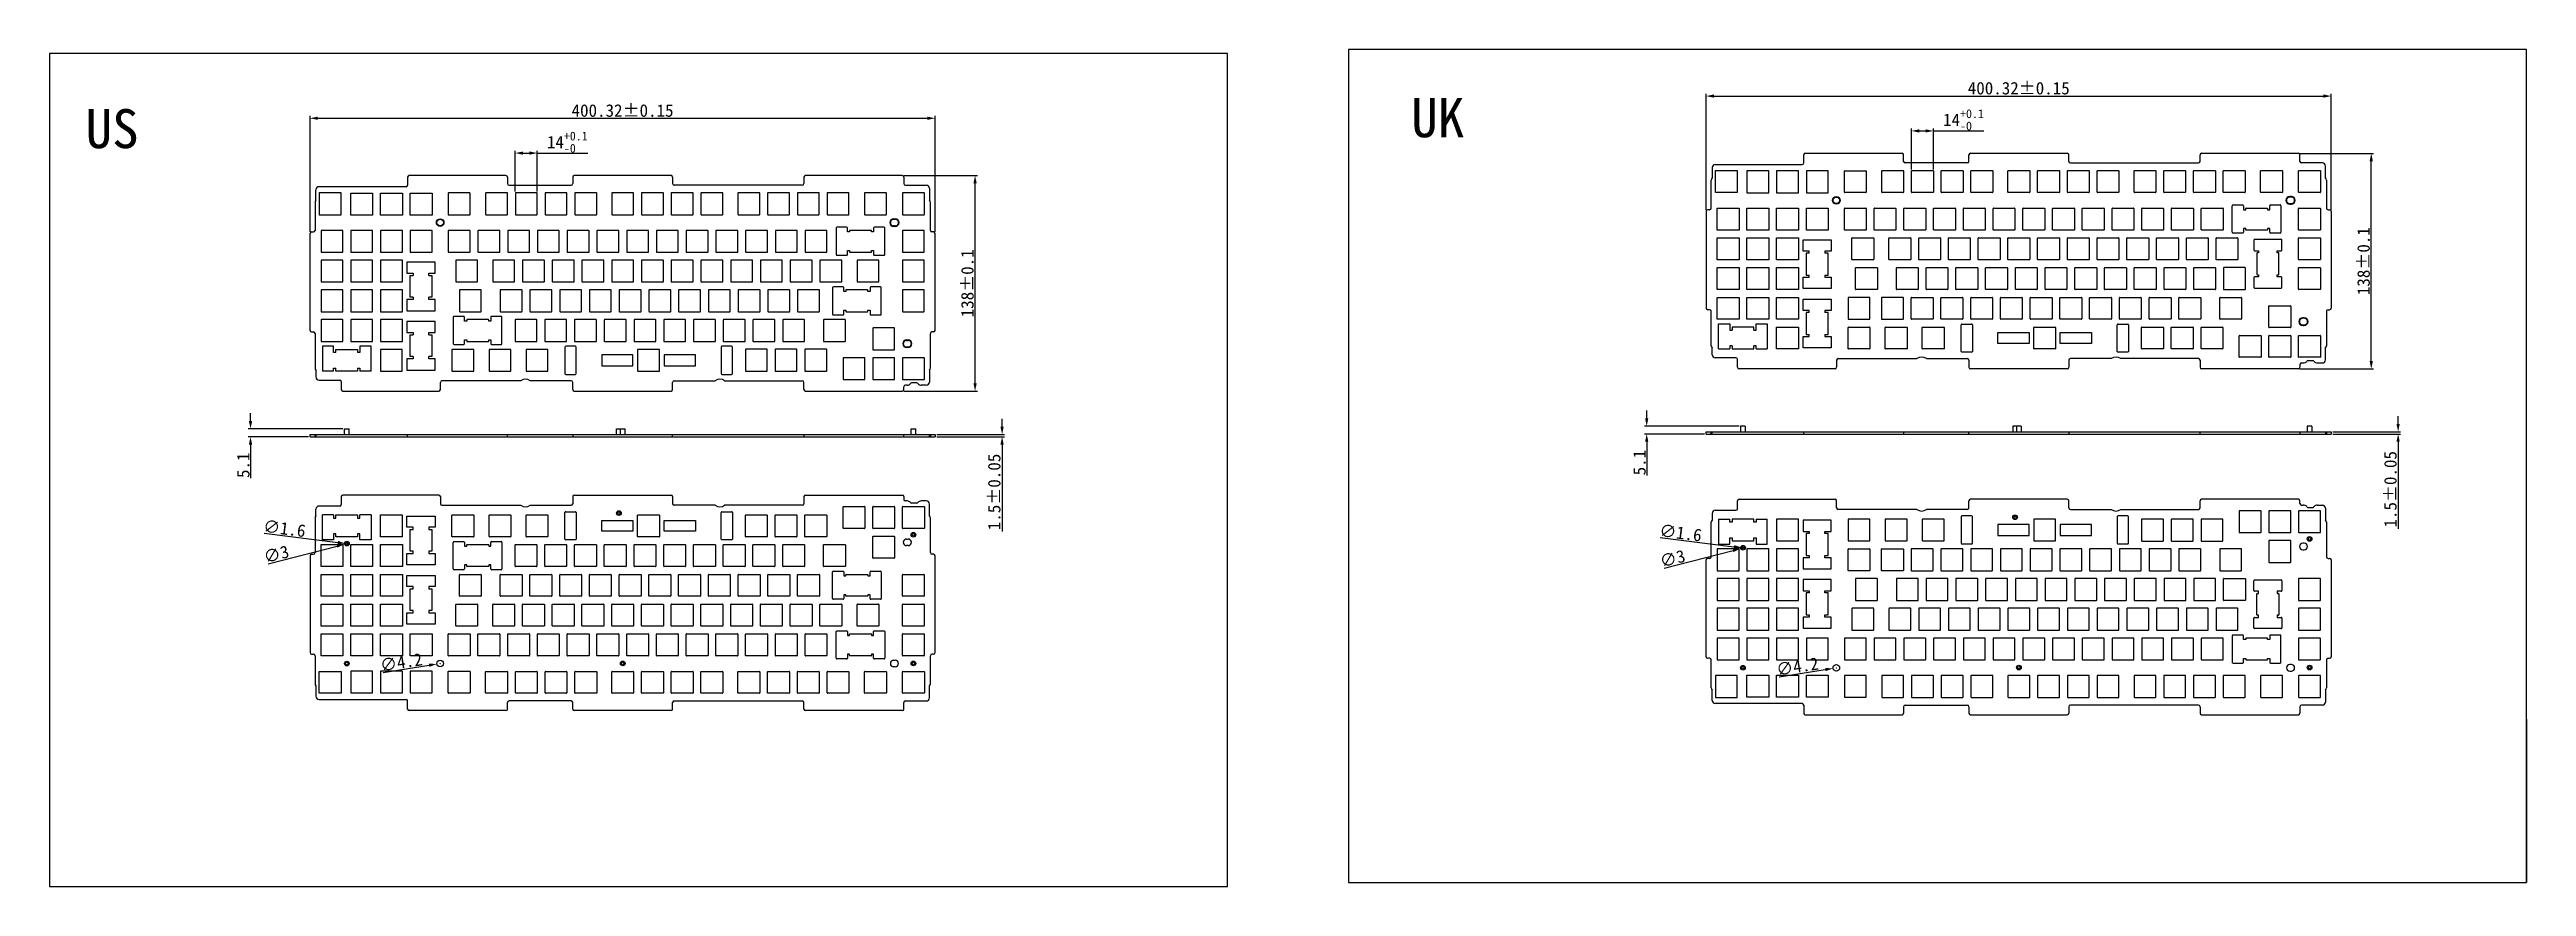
# Model space of a CAD drawing. Header units: millimetres. Extents: x 207 to 1794, y 114 to 650.
import ezdxf

# ---------------------------------------------------------------- set-up
doc = ezdxf.new("R2010")
doc.units = ezdxf.units.MM
doc.header["$LTSCALE"] = 32.67
doc.header["$PDMODE"] = 3
doc.header["$PDSIZE"] = 8
doc.layers.get('0').update_dxf_attribs({"linetype": 'CONTINUOUS'})
doc.layers.get('Defpoints').update_dxf_attribs({"linetype": 'CONTINUOUS'})
doc.styles.get("Standard").update_dxf_attribs({"font": ''})
doc.styles.get('STANDARD').set_extended_font_data('SimSun')
doc.dimstyles.get("Standard").update_dxf_attribs({"dimtxt": 3.5, "dimasz": 3.5, "dimexe": 1.5, "dimexo": 1, "dimtad": 1, "dimdsep": 46, "dimtxsty": 'STANDARD', "dimblk": '_FILLED', "dimcen": 0.09, "dimclrd": 3, "dimclre": 3, "dimclrt": 3, "dimazin": 2, "dimtp": 0.01, "dimtm": 0.01, "dimtfac": 1, "dimtofl": 0, "dimtmove": 0, "dimatfit": 3, "dimldrblk": '_FILLED', "dimfxl": 1, "dimtolj": 1, "dimarcsym": 0})

msp = doc.modelspace()

# ---------------------------------------------------------------- texts
at = {"char_height": 25, "width": 13.66849, "attachment_point": 1}
for s, insert in [('UK', (1079.555, 618.972)), ('US', (230.438, 611.958))]:
    msp.add_mtext(s, dxfattribs=dict(at, insert=insert))

# ---------------------------------------------------------------- blocks, each defined once
blk = doc.blocks.new('_FILLED')
at = {"color": 0, "linetype": 'ByBlock'}
blk.add_solid([(0, 0), (-1, 0.21), (-1, -0.21)], dxfattribs=at)
blk = doc.blocks.new('*D1')
at = {"color": 3, "lineweight": -2}
for p, q in [((374.2, 533.3), (374.2, 607.6)), ((379.2, 606.1), (769.6, 606.1)), ((774.6, 533.3), (774.6, 607.6))]:
    blk.add_line(p, q, dxfattribs=at)
at = {"layer": 'Defpoints', "color": 0}
for p in [(774.6, 606.1), (374.2, 532.3), (774.6, 532.3)]:
    blk.add_point(p, dxfattribs=at)
at = {"color": 3, "lineweight": -2, "xscale": 5, "yscale": 5, "zscale": 5, "rotation": 180}
blk.add_blockref('_FILLED', (374.2, 606.1), dxfattribs=at)
at = {"color": 3, "lineweight": -2, "xscale": 5, "yscale": 5, "zscale": 5}
blk.add_blockref('_FILLED', (774.6, 606.1), dxfattribs=at)
at = {"color": 3, "insert": (574.4, 611), "char_height": 8, "attachment_point": 5}
blk.add_mtext('\\A1;400.32%%P0.15', dxfattribs=at)
blk = doc.blocks.new('*D2')
at = {"color": 3, "lineweight": -2}
for p, q in [((754.6, 569.4), (801.7, 569.4)), ((800.2, 436.4), (800.2, 564.4)), ((754.6, 431.4), (801.7, 431.4))]:
    blk.add_line(p, q, dxfattribs=at)
at = {"layer": 'Defpoints', "color": 0}
for p in [(753.6, 569.4), (800.2, 569.4), (753.6, 431.4)]:
    blk.add_point(p, dxfattribs=at)
at = {"color": 3, "lineweight": -2, "xscale": 5, "yscale": 5, "zscale": 5}
for p, rotation in [((800.2, 569.4), 90), ((800.2, 431.4), 270)]:
    blk.add_blockref('_FILLED', p, dxfattribs=dict(at, rotation=rotation))
at = {"color": 3, "insert": (795.3, 500.4), "char_height": 8, "attachment_point": 5, "rotation": 90}
blk.add_mtext('\\A1;138%%P0.1', dxfattribs=at)
blk = doc.blocks.new('*D3')
at = {"color": 3, "lineweight": -2}
for p, q in [((344.8, 340.3), (392.1, 334.5)), ((397.7, 333.7), (397.9, 333.7)), ((397.8, 333.7), (397.8, 333.8))]:
    blk.add_line(p, q, dxfattribs=at)
at = {"layer": 'Defpoints', "color": 0}
for p in [(397, 333.8), (398.6, 333.6)]:
    blk.add_point(p, dxfattribs=at)
at = {"color": 3, "lineweight": -2, "xscale": 5, "yscale": 5, "zscale": 5, "rotation": 352.9080236592833}
blk.add_blockref('_FILLED', (397, 333.8), dxfattribs=at)
at = {"color": 3, "insert": (357.8, 343.4), "char_height": 8, "attachment_point": 5, "rotation": 352.908}
blk.add_mtext('\\A1;∅1.6', dxfattribs=at)
blk = doc.blocks.new('*D4')
at = {"color": 3, "lineweight": -2}
for p, q in [((397.7, 333.7), (397.9, 333.7)), ((397.8, 333.7), (397.8, 333.8)), ((347.3, 320.7), (391.5, 332.1))]:
    blk.add_line(p, q, dxfattribs=at)
at = {"layer": 'Defpoints', "color": 0}
for p in [(396.4, 333.4), (399.3, 334.1)]:
    blk.add_point(p, dxfattribs=at)
at = {"color": 3, "lineweight": -2, "xscale": 5, "yscale": 5, "zscale": 5, "rotation": 14.46090402075026}
blk.add_blockref('_FILLED', (396.4, 333.4), dxfattribs=at)
at = {"color": 3, "insert": (352.6, 326.9), "char_height": 8, "attachment_point": 5, "rotation": 14.4609}
blk.add_mtext('\\A1;∅3', dxfattribs=at)
blk = doc.blocks.new('*D5')
at = {"color": 3, "lineweight": -2}
for p, q in [((421, 251.2), (450.6, 255.8)), ((457.5, 256.9), (457.7, 256.9)), ((457.6, 256.8), (457.6, 257))]:
    blk.add_line(p, q, dxfattribs=at)
at = {"layer": 'Defpoints', "color": 0}
for p in [(455.5, 256.6), (459.7, 257.2)]:
    blk.add_point(p, dxfattribs=at)
at = {"color": 3, "lineweight": -2, "xscale": 5, "yscale": 5, "zscale": 5, "rotation": 8.784642421019168}
blk.add_blockref('_FILLED', (455.5, 256.6), dxfattribs=at)
at = {"color": 3, "insert": (432.6, 257.7), "char_height": 8, "attachment_point": 5, "rotation": 8.7846}
blk.add_mtext('\\A1;∅4.2', dxfattribs=at)
blk = doc.blocks.new('*D6')
at = {"color": 3, "lineweight": -2}
for p, q in [((817.5, 408.6), (817.5, 413.6)), ((775.6, 403.6), (819, 403.6)), ((775.6, 402.1), (819, 402.1)), ((817.5, 397.1), (817.5, 341.4))]:
    blk.add_line(p, q, dxfattribs=at)
at = {"layer": 'Defpoints', "color": 0}
for p in [(774.6, 403.6), (774.6, 402.1), (817.5, 403.6)]:
    blk.add_point(p, dxfattribs=at)
at = {"color": 3, "lineweight": -2, "xscale": 5, "yscale": 5, "zscale": 5}
for p, rotation in [((817.5, 403.6), 270), ((817.5, 402.1), 90)]:
    blk.add_blockref('_FILLED', p, dxfattribs=dict(at, rotation=rotation))
at = {"color": 3, "insert": (812.5, 366.8), "char_height": 8, "attachment_point": 5, "rotation": 90}
blk.add_mtext('\\A1;1.5%%P0.05', dxfattribs=at)
blk = doc.blocks.new('*D7')
at = {"color": 3, "lineweight": -2}
for p, q in [((336.1, 412.2), (336.1, 417.2)), ((395.3, 407.2), (334.6, 407.2)), ((373.2, 402.1), (334.6, 402.1)), ((336.1, 397.1), (336.1, 375.6))]:
    blk.add_line(p, q, dxfattribs=at)
at = {"layer": 'Defpoints', "color": 0}
for p in [(336.1, 402.1), (374.2, 402.1), (396.3, 407.2)]:
    blk.add_point(p, dxfattribs=at)
at = {"color": 3, "lineweight": -2, "xscale": 5, "yscale": 5, "zscale": 5}
for p, rotation in [((336.1, 407.2), 270), ((336.1, 402.1), 90)]:
    blk.add_blockref('_FILLED', p, dxfattribs=dict(at, rotation=rotation))
at = {"color": 3, "insert": (331.5, 383.9), "char_height": 8, "attachment_point": 5, "rotation": 90}
blk.add_mtext('\\A1;5.1', dxfattribs=at)
blk = doc.blocks.new('*D8')
at = {"color": 3, "lineweight": -2}
for p, q in [((505.7, 559.1), (505.7, 585.3)), ((510.7, 583.8), (514.7, 583.8)), ((519.7, 559.1), (519.7, 585.3)), ((519.7, 583.8), (552.2, 583.8))]:
    blk.add_line(p, q, dxfattribs=at)
at = {"layer": 'Defpoints', "color": 0}
for p in [(519.7, 583.8), (505.7, 558.1), (519.7, 558.1)]:
    blk.add_point(p, dxfattribs=at)
at = {"color": 3, "lineweight": -2, "xscale": 5, "yscale": 5, "zscale": 5, "rotation": 180}
blk.add_blockref('_FILLED', (505.7, 583.8), dxfattribs=at)
at = {"color": 3, "lineweight": -2, "xscale": 5, "yscale": 5, "zscale": 5}
blk.add_blockref('_FILLED', (519.7, 583.8), dxfattribs=at)
at = {"color": 3, "insert": (539, 590.8), "char_height": 8, "attachment_point": 5}
blk.add_mtext('\\A1;14{\\H0.7x;\\S+0.1^ -0;}', dxfattribs=at)
blk = doc.blocks.new('*D9')
at = {"color": 3, "lineweight": -2}
for p, q in [((1268.5, 547.5), (1268.5, 621.8)), ((1273.5, 620.3), (1663.8, 620.3)), ((1668.8, 547.5), (1668.8, 621.8))]:
    blk.add_line(p, q, dxfattribs=at)
at = {"layer": 'Defpoints', "color": 0}
for p in [(1668.8, 620.3), (1268.5, 546.5), (1668.8, 546.5)]:
    blk.add_point(p, dxfattribs=at)
at = {"color": 3, "lineweight": -2, "xscale": 5, "yscale": 5, "zscale": 5, "rotation": 180}
blk.add_blockref('_FILLED', (1268.5, 620.3), dxfattribs=at)
at = {"color": 3, "lineweight": -2, "xscale": 5, "yscale": 5, "zscale": 5}
blk.add_blockref('_FILLED', (1668.8, 620.3), dxfattribs=at)
at = {"color": 3, "insert": (1468.7, 625.3), "char_height": 8, "attachment_point": 5}
blk.add_mtext('\\A1;400.32%%P0.15', dxfattribs=at)
blk = doc.blocks.new('*D10')
at = {"color": 3, "lineweight": -2}
for p, q in [((1648.8, 583.6), (1696, 583.6)), ((1694.5, 450.6), (1694.5, 578.6)), ((1648.8, 445.6), (1696, 445.6))]:
    blk.add_line(p, q, dxfattribs=at)
at = {"layer": 'Defpoints', "color": 0}
for p in [(1647.8, 583.6), (1694.5, 583.6), (1647.8, 445.6)]:
    blk.add_point(p, dxfattribs=at)
at = {"color": 3, "lineweight": -2, "xscale": 5, "yscale": 5, "zscale": 5}
for p, rotation in [((1694.5, 583.6), 90), ((1694.5, 445.6), 270)]:
    blk.add_blockref('_FILLED', p, dxfattribs=dict(at, rotation=rotation))
at = {"color": 3, "insert": (1689.6, 514.6), "char_height": 8, "attachment_point": 5, "rotation": 90}
blk.add_mtext('\\A1;138%%P0.1', dxfattribs=at)
blk = doc.blocks.new('*D11')
at = {"color": 3, "lineweight": -2}
for p, q in [((1400, 573.3), (1400, 599.5)), ((1405, 598), (1409, 598)), ((1414, 573.3), (1414, 599.5)), ((1414, 598), (1446.4, 598))]:
    blk.add_line(p, q, dxfattribs=at)
at = {"layer": 'Defpoints', "color": 0}
for p in [(1414, 598), (1400, 572.3), (1414, 572.3)]:
    blk.add_point(p, dxfattribs=at)
at = {"color": 3, "lineweight": -2, "xscale": 5, "yscale": 5, "zscale": 5, "rotation": 180}
blk.add_blockref('_FILLED', (1400, 598), dxfattribs=at)
at = {"color": 3, "lineweight": -2, "xscale": 5, "yscale": 5, "zscale": 5}
blk.add_blockref('_FILLED', (1414, 598), dxfattribs=at)
at = {"color": 3, "insert": (1433.3, 605.1), "char_height": 8, "attachment_point": 5}
blk.add_mtext('\\A1;14{\\H0.7x;\\S+0.1^ -0;}', dxfattribs=at)
blk = doc.blocks.new('*D12')
at = {"color": 3, "lineweight": -2}
for p, q in [((1239.1, 337.6), (1286.3, 331.7)), ((1292, 331), (1292.2, 331)), ((1292.1, 330.9), (1292.1, 331.1))]:
    blk.add_line(p, q, dxfattribs=at)
at = {"layer": 'Defpoints', "color": 0}
for p in [(1291.3, 331.1), (1292.9, 330.9)]:
    blk.add_point(p, dxfattribs=at)
at = {"color": 3, "lineweight": -2, "xscale": 5, "yscale": 5, "zscale": 5, "rotation": 352.9080236592859}
blk.add_blockref('_FILLED', (1291.3, 331.1), dxfattribs=at)
at = {"color": 3, "insert": (1252.1, 340.6), "char_height": 8, "attachment_point": 5, "rotation": 352.908}
blk.add_mtext('\\A1;∅1.6', dxfattribs=at)
blk = doc.blocks.new('*D13')
at = {"color": 3, "lineweight": -2}
for p, q in [((1241.5, 318), (1285.8, 329.4)), ((1292, 331), (1292.2, 331)), ((1292.1, 330.9), (1292.1, 331.1))]:
    blk.add_line(p, q, dxfattribs=at)
at = {"layer": 'Defpoints', "color": 0}
for p in [(1290.6, 330.6), (1293.5, 331.4)]:
    blk.add_point(p, dxfattribs=at)
at = {"color": 3, "lineweight": -2, "xscale": 5, "yscale": 5, "zscale": 5, "rotation": 14.4609040207513}
blk.add_blockref('_FILLED', (1290.6, 330.6), dxfattribs=at)
at = {"color": 3, "insert": (1246.9, 324.1), "char_height": 8, "attachment_point": 5, "rotation": 14.4609}
blk.add_mtext('\\A1;∅3', dxfattribs=at)
blk = doc.blocks.new('*D14')
at = {"color": 3, "lineweight": -2}
for p, q in [((1351.8, 254.1), (1351.9, 254.1)), ((1351.9, 254), (1351.9, 254.2)), ((1315.3, 248.5), (1344.8, 253.1))]:
    blk.add_line(p, q, dxfattribs=at)
at = {"layer": 'Defpoints', "color": 0}
for p in [(1353.9, 254.5), (1349.8, 253.8)]:
    blk.add_point(p, dxfattribs=at)
at = {"color": 3, "lineweight": -2, "xscale": 5, "yscale": 5, "zscale": 5, "rotation": 8.784642421018455}
blk.add_blockref('_FILLED', (1349.8, 253.8), dxfattribs=at)
at = {"color": 3, "insert": (1326.9, 255), "char_height": 8, "attachment_point": 5, "rotation": 8.7846}
blk.add_mtext('\\A1;∅4.2', dxfattribs=at)
blk = doc.blocks.new('*D15')
at = {"color": 3, "lineweight": -2}
for p, q in [((1711.7, 410.4), (1711.7, 415.4)), ((1669.8, 405.4), (1713.2, 405.4)), ((1669.8, 403.9), (1713.2, 403.9)), ((1711.7, 398.9), (1711.7, 343.2))]:
    blk.add_line(p, q, dxfattribs=at)
at = {"layer": 'Defpoints', "color": 0}
for p in [(1668.8, 405.4), (1668.8, 403.9), (1711.7, 405.4)]:
    blk.add_point(p, dxfattribs=at)
at = {"color": 3, "lineweight": -2, "xscale": 5, "yscale": 5, "zscale": 5}
for p, rotation in [((1711.7, 405.4), 270), ((1711.7, 403.9), 90)]:
    blk.add_blockref('_FILLED', p, dxfattribs=dict(at, rotation=rotation))
at = {"color": 3, "insert": (1706.8, 368.5), "char_height": 8, "attachment_point": 5, "rotation": 90}
blk.add_mtext('\\A1;1.5%%P0.05', dxfattribs=at)
blk = doc.blocks.new('*D16')
at = {"color": 3, "lineweight": -2}
for p, q in [((1230.4, 414), (1230.4, 419)), ((1289.6, 409), (1228.9, 409)), ((1267.5, 403.9), (1228.9, 403.9)), ((1230.4, 398.9), (1230.4, 377.3))]:
    blk.add_line(p, q, dxfattribs=at)
at = {"layer": 'Defpoints', "color": 0}
for p in [(1230.4, 403.9), (1268.5, 403.9), (1290.6, 409)]:
    blk.add_point(p, dxfattribs=at)
at = {"color": 3, "lineweight": -2, "xscale": 5, "yscale": 5, "zscale": 5}
for p, rotation in [((1230.4, 409), 270), ((1230.4, 403.9), 90)]:
    blk.add_blockref('_FILLED', p, dxfattribs=dict(at, rotation=rotation))
at = {"color": 3, "insert": (1225.8, 385.6), "char_height": 8, "attachment_point": 5, "rotation": 90}
blk.add_mtext('\\A1;5.1', dxfattribs=at)

# ---------------------------------------------------------------- dimensions: what is measured, and where the dimension line sits
for base, p1, p2, text, picture, middle in [((1668.831, 620.326), (1268.511, 546.516), (1668.831, 546.516), '<>%%P0.15', '*D9', (1468.671, 620.326)), ((774.553, 606.096), (374.233, 532.287), (774.553, 532.287), '<>%%P0.15', '*D1', (574.393, 606.096)), ((1414.002, 598.03), (1400.002, 572.345), (1414.002, 572.345), '<>{\\H0.7x;\\S+0.1^ -0;}', '*D11', (1433.3, 598.03)), ((519.724, 583.801), (505.724, 558.115), (519.724, 558.115), '<>{\\H0.7x;\\S+0.1^ -0;}', '*D8', (539.023, 583.801))]:
    dim = msp.add_linear_dim(base=base, p1=p1, p2=p2, text=text, dimstyle='STANDARD', override={"dimtxt": 8, "dimasz": 5, "dimtfillclr": 256})
    dim.commit()
    dim.dimension.update_dxf_attribs({"geometry": picture, "text_midpoint": middle, "dimtype": 160})
for base, p1, p2, picture, middle in [((1694.511, 583.646), (1647.831, 445.65), (1647.831, 583.646), '*D10', (1689.573, 514.648)), ((800.233, 569.417), (753.553, 431.421), (753.553, 569.417), '*D2', (795.296, 500.419))]:
    dim = msp.add_linear_dim(base=base, p1=p1, p2=p2, angle=90, text='<>%%P0.1', dimstyle='STANDARD', override={"dimtxt": 8, "dimasz": 5, "dimtfillclr": 256})
    dim.commit()
    dim.dimension.update_dxf_attribs({"geometry": picture, "text_midpoint": middle})
for base, p1, p2, picture, middle in [((336.113, 402.147), (396.288, 407.247), (374.233, 402.147), '*D7', (331.488, 383.857)), ((1230.39, 403.883), (1290.566, 408.983), (1268.511, 403.883), '*D16', (1225.765, 385.593))]:
    dim = msp.add_linear_dim(base=base, p1=p1, p2=p2, angle=90, dimstyle='STANDARD', override={"dimtxt": 8, "dimasz": 5, "dimtfillclr": 256})
    dim.commit()
    dim.dimension.update_dxf_attribs({"geometry": picture, "text_midpoint": middle})
for base, p1, p2, picture, middle in [((817.458, 403.647), (774.553, 402.147), (774.553, 403.647), '*D6', (817.458, 366.784)), ((1711.735, 405.383), (1668.831, 403.883), (1668.831, 405.383), '*D15', (1711.735, 368.52))]:
    dim = msp.add_linear_dim(base=base, p1=p1, p2=p2, angle=90, text='<>%%P0.05', dimstyle='STANDARD', override={"dimtxt": 8, "dimasz": 5, "dimtfillclr": 256})
    dim.commit()
    dim.dimension.update_dxf_attribs({"geometry": picture, "text_midpoint": middle, "dimtype": 160})
for p1, p2, picture, middle in [((398.607, 333.645), (397.019, 333.842), '*D3', (357.233, 338.792)), ((399.266, 334.118), (396.361, 333.369), '*D4', (353.799, 322.393)), ((1292.884, 330.89), (1291.297, 331.087), '*D12', (1251.511, 336.037)), ((1293.543, 331.363), (1290.638, 330.614), '*D13', (1248.076, 319.637))]:
    dim = msp.add_diameter_dim_2p(p1=p1, p2=p2, dimstyle='STANDARD', override={"dimtxt": 8, "dimasz": 5, "dimtfillclr": 256})
    dim.commit()
    dim.dimension.update_dxf_attribs({"geometry": picture, "text_midpoint": middle, "dimtype": 163})
for p1, p2, picture, middle in [((459.654, 257.214), (455.503, 256.573), '*D5', (432.593, 257.712)), ((1353.931, 254.459), (1349.78, 253.818), '*D14', (1326.87, 254.957))]:
    dim = msp.add_diameter_dim_2p(p1=p1, p2=p2, dimstyle='STANDARD', override={"dimtxt": 8, "dimasz": 5, "dimtfillclr": 256})
    dim.commit()
    dim.dimension.update_dxf_attribs({"geometry": picture, "text_midpoint": middle})

# ---------------------------------------------------------------- linework, layer by layer
at = {"color": 7, "linetype": 'Continuous'}
for p, q in [((1272.301, 574.476), (1272.301, 567.905)), ((1274.301, 576.476), (1329.983, 576.476)), ((1274.391, 558.545), (1274.391, 572.545)), ((1274.391, 572.545), (1288.391, 572.545)), ((1288.391, 572.545), (1288.391, 558.545)), ((1294.591, 572.343), (1294.591, 558.343)), ((1308.591, 572.343), (1294.591, 572.343)), ((1308.591, 558.343), (1308.591, 572.343)), ((1313.641, 572.343), (1313.641, 558.343)), ((1327.641, 572.343), (1313.641, 572.343)), ((1327.641, 558.343), (1327.641, 572.343)), ((1330.983, 577.476), (1330.983, 582.646)), ((1331.983, 583.646), (1393.983, 583.646)), ((1332.691, 572.343), (1332.691, 558.343)), ((1346.691, 572.343), (1332.691, 572.343)), ((1346.691, 558.343), (1346.691, 572.343)), ((1357.021, 558.695), (1357.021, 572.295)), ((1357.221, 572.495), (1370.821, 572.495)), ((1371.021, 572.295), (1371.021, 558.695)), ((1380.952, 558.745), (1380.952, 572.345)), ((1381.152, 572.545), (1394.752, 572.545)), ((1394.952, 572.345), (1394.952, 558.745)), ((1394.983, 578.495), (1394.983, 582.646)), ((1435.764, 577.495), (1395.983, 577.495)), ((1400.002, 558.745), (1400.002, 572.345)), ((1400.202, 572.545), (1413.802, 572.545)), ((1414.002, 572.345), (1414.002, 558.745)), ((1419.052, 558.745), (1419.052, 572.345)), ((1419.252, 572.545), (1432.852, 572.545)), ((1433.052, 572.345), (1433.052, 558.745)), ((1436.764, 578.495), (1436.764, 582.646)), ((1437.764, 583.646), (1499.764, 583.646)), ((1438.102, 558.745), (1438.102, 572.345)), ((1438.302, 572.545), (1451.902, 572.545)), ((1452.102, 572.345), (1452.102, 558.745)), ((1461.76, 558.745), (1461.76, 572.345)), ((1461.96, 572.545), (1475.56, 572.545)), ((1475.76, 572.345), (1475.76, 558.745)), ((1480.81, 558.745), (1480.81, 572.345)), ((1481.01, 572.545), (1494.61, 572.545)), ((1494.81, 572.345), (1494.81, 558.745)), ((1499.86, 558.745), (1499.86, 572.345)), ((1500.06, 572.545), (1513.66, 572.545)), ((1500.764, 578.495), (1500.764, 582.646)), ((1501.764, 577.495), (1583.831, 577.495)), ((1513.86, 572.345), (1513.86, 558.745)), ((1518.91, 558.745), (1518.91, 572.345)), ((1519.11, 572.545), (1532.71, 572.545)), ((1532.91, 572.345), (1532.91, 558.745)), ((1542.568, 558.745), (1542.568, 572.345)), ((1542.768, 572.545), (1556.368, 572.545)), ((1556.568, 572.345), (1556.568, 558.745)), ((1561.618, 558.745), (1561.618, 572.345)), ((1561.818, 572.545), (1575.418, 572.545)), ((1575.618, 572.345), (1575.618, 558.745)), ((1580.668, 558.745), (1580.668, 572.345)), ((1580.868, 572.545), (1594.468, 572.545)), ((1584.831, 578.495), (1584.831, 582.646)), ((1585.831, 583.646), (1647.831, 583.646)), ((1594.668, 572.345), (1594.668, 558.745)), ((1599.718, 558.745), (1599.718, 572.345)), ((1599.918, 572.545), (1613.518, 572.545)), ((1613.718, 572.345), (1613.718, 558.745)), ((1623.649, 558.745), (1623.649, 572.345)), ((1623.849, 572.545), (1637.449, 572.545)), ((1637.649, 572.345), (1637.649, 558.745)), ((1647.981, 558.745), (1647.981, 572.345)), ((1648.181, 572.545), (1661.781, 572.545)), ((1648.831, 578.495), (1648.831, 582.646)), ((1663.231, 577.495), (1649.831, 577.495)), ((1661.981, 572.345), (1661.981, 558.745)), ((1665.231, 567.905), (1665.231, 575.495)), ((378.023, 553.675), (378.023, 560.247)), ((435.706, 562.247), (380.023, 562.247)), ((380.113, 558.315), (380.113, 544.315)), ((394.113, 558.315), (380.113, 558.315)), ((394.113, 544.315), (394.113, 558.315)), ((400.313, 544.114), (400.313, 558.114)), ((400.313, 558.114), (414.313, 558.114)), ((414.313, 558.114), (414.313, 544.114)), ((419.363, 544.114), (419.363, 558.114)), ((419.363, 558.114), (433.363, 558.114)), ((433.363, 558.114), (433.363, 544.114)), ((436.706, 568.417), (436.706, 563.247)), ((499.706, 569.417), (437.706, 569.417)), ((438.413, 544.114), (438.413, 558.114)), ((438.413, 558.114), (452.413, 558.114)), ((452.413, 558.114), (452.413, 544.114)), ((462.743, 558.065), (462.743, 544.465)), ((476.543, 558.265), (462.943, 558.265)), ((476.743, 544.465), (476.743, 558.065)), ((486.674, 558.115), (486.674, 544.515)), ((500.474, 558.315), (486.874, 558.315)), ((500.674, 544.515), (500.674, 558.115)), ((500.706, 568.417), (500.706, 564.265)), ((501.706, 563.265), (541.486, 563.265)), ((505.724, 558.115), (505.724, 544.515)), ((519.524, 558.315), (505.924, 558.315)), ((519.724, 544.515), (519.724, 558.115)), ((524.774, 558.115), (524.774, 544.515)), ((538.574, 558.315), (524.974, 558.315)), ((538.774, 544.515), (538.774, 558.115)), ((542.486, 568.417), (542.486, 564.265)), ((605.486, 569.417), (543.486, 569.417)), ((543.824, 558.115), (543.824, 544.515)), ((557.624, 558.315), (544.024, 558.315)), ((557.824, 544.515), (557.824, 558.115)), ((567.482, 558.115), (567.482, 544.515)), ((581.282, 558.315), (567.682, 558.315)), ((581.482, 544.515), (581.482, 558.115)), ((586.532, 558.115), (586.532, 544.515)), ((600.332, 558.315), (586.732, 558.315)), ((600.532, 544.515), (600.532, 558.115)), ((605.582, 558.115), (605.582, 544.515)), ((619.382, 558.315), (605.782, 558.315)), ((606.486, 568.417), (606.486, 564.265)), ((689.553, 563.265), (607.486, 563.265)), ((619.582, 544.515), (619.582, 558.115)), ((624.632, 558.115), (624.632, 544.515)), ((638.432, 558.315), (624.832, 558.315)), ((638.632, 544.515), (638.632, 558.115)), ((648.29, 558.115), (648.29, 544.515)), ((662.09, 558.315), (648.49, 558.315)), ((662.29, 544.515), (662.29, 558.115)), ((667.34, 558.115), (667.34, 544.515)), ((681.14, 558.315), (667.54, 558.315)), ((681.34, 544.515), (681.34, 558.115)), ((686.39, 558.115), (686.39, 544.515)), ((700.19, 558.315), (686.59, 558.315)), ((690.553, 568.417), (690.553, 564.265)), ((753.553, 569.417), (691.553, 569.417)), ((700.39, 544.515), (700.39, 558.115)), ((705.44, 558.115), (705.44, 544.515)), ((719.24, 558.315), (705.64, 558.315)), ((719.44, 544.515), (719.44, 558.115)), ((729.371, 558.115), (729.371, 544.515)), ((743.171, 558.315), (729.571, 558.315)), ((743.371, 544.515), (743.371, 558.115)), ((753.703, 558.115), (753.703, 544.515)), ((767.503, 558.315), (753.903, 558.315)), ((754.553, 568.417), (754.553, 564.265)), ((755.553, 563.265), (768.953, 563.265)), ((767.703, 544.515), (767.703, 558.115)), ((770.953, 561.265), (770.953, 553.675)), ((1271.701, 548.516), (1271.701, 566.496)), ((1288.391, 558.545), (1274.391, 558.545)), ((1294.591, 558.343), (1308.591, 558.343)), ((1313.641, 558.343), (1327.641, 558.343)), ((1332.691, 558.343), (1346.691, 558.343)), ((1370.821, 558.495), (1357.221, 558.495)), ((1394.752, 558.545), (1381.152, 558.545)), ((1413.802, 558.545), (1400.202, 558.545)), ((1432.852, 558.545), (1419.252, 558.545)), ((1451.902, 558.545), (1438.302, 558.545)), ((1475.56, 558.545), (1461.96, 558.545)), ((1494.61, 558.545), (1481.01, 558.545)), ((1513.66, 558.545), (1500.06, 558.545)), ((1532.71, 558.545), (1519.11, 558.545)), ((1556.368, 558.545), (1542.768, 558.545)), ((1575.418, 558.545), (1561.818, 558.545)), ((1594.468, 558.545), (1580.868, 558.545)), ((1613.518, 558.545), (1599.918, 558.545)), ((1637.449, 558.545), (1623.849, 558.545)), ((1643.316, 555.995), (1642.316, 555.995)), ((1643.316, 555.645), (1642.316, 555.645)), ((1661.781, 558.545), (1648.181, 558.545)), ((1665.831, 566.476), (1665.831, 548.516)), ((377.423, 552.247), (377.423, 534.287)), ((380.113, 544.315), (394.113, 544.315)), ((414.313, 544.114), (400.313, 544.114)), ((433.363, 544.114), (419.363, 544.114)), ((452.413, 544.114), (438.413, 544.114)), ((462.943, 544.265), (476.543, 544.265)), ((486.874, 544.315), (500.474, 544.315)), ((505.924, 544.315), (519.524, 544.315)), ((524.974, 544.315), (538.574, 544.315)), ((544.024, 544.315), (557.624, 544.315)), ((567.682, 544.315), (581.282, 544.315)), ((586.732, 544.315), (600.332, 544.315)), ((605.782, 544.315), (619.382, 544.315)), ((624.832, 544.315), (638.432, 544.315)), ((648.49, 544.315), (662.09, 544.315)), ((667.54, 544.315), (681.14, 544.315)), ((686.59, 544.315), (700.19, 544.315)), ((705.64, 544.315), (719.24, 544.315)), ((729.571, 544.315), (743.171, 544.315)), ((748.039, 541.765), (749.039, 541.765)), ((748.039, 541.415), (749.039, 541.415)), ((753.903, 544.315), (767.503, 544.315)), ((771.553, 534.287), (771.553, 552.247)), ((1268.511, 546.516), (1268.511, 484.516)), ((1270.701, 547.516), (1269.511, 547.516)), ((1275.541, 534.545), (1275.541, 548.545)), ((1275.541, 548.545), (1289.541, 548.545)), ((1289.541, 548.545), (1289.541, 534.545)), ((1294.591, 534.545), (1294.591, 548.545)), ((1294.591, 548.545), (1308.591, 548.545)), ((1308.591, 548.545), (1308.591, 534.545)), ((1313.641, 534.545), (1313.641, 548.545)), ((1313.641, 548.545), (1327.641, 548.545)), ((1327.641, 548.545), (1327.641, 534.545)), ((1332.691, 534.545), (1332.691, 548.545)), ((1332.691, 548.545), (1346.691, 548.545)), ((1346.691, 548.545), (1346.691, 534.545)), ((1357.021, 534.745), (1357.021, 548.345)), ((1357.221, 548.545), (1370.821, 548.545)), ((1371.021, 548.345), (1371.021, 534.745)), ((1376.071, 534.745), (1376.071, 548.345)), ((1376.271, 548.545), (1389.871, 548.545)), ((1390.071, 548.345), (1390.071, 534.745)), ((1395.121, 534.745), (1395.121, 548.345)), ((1395.321, 548.545), (1408.921, 548.545)), ((1409.121, 548.345), (1409.121, 534.745)), ((1414.171, 534.745), (1414.171, 548.345)), ((1414.371, 548.545), (1427.971, 548.545)), ((1428.171, 548.345), (1428.171, 534.745)), ((1433.221, 534.745), (1433.221, 548.345)), ((1433.421, 548.545), (1447.021, 548.545)), ((1447.221, 548.345), (1447.221, 534.745)), ((1452.271, 534.745), (1452.271, 548.345)), ((1452.471, 548.545), (1466.071, 548.545)), ((1466.271, 548.345), (1466.271, 534.745)), ((1471.321, 534.745), (1471.321, 548.345)), ((1471.521, 548.545), (1485.121, 548.545)), ((1485.321, 548.345), (1485.321, 534.745)), ((1490.371, 534.745), (1490.371, 548.345)), ((1490.571, 548.545), (1504.171, 548.545)), ((1504.371, 548.345), (1504.371, 534.745)), ((1509.421, 534.745), (1509.421, 548.345)), ((1509.621, 548.545), (1523.221, 548.545)), ((1523.421, 548.345), (1523.421, 534.745)), ((1528.471, 534.745), (1528.471, 548.345)), ((1528.671, 548.545), (1542.271, 548.545)), ((1542.471, 548.345), (1542.471, 534.745)), ((1547.521, 534.745), (1547.521, 548.345)), ((1547.721, 548.545), (1561.321, 548.545)), ((1561.521, 548.345), (1561.521, 534.745)), ((1566.571, 534.745), (1566.571, 548.345)), ((1566.771, 548.545), (1580.371, 548.545)), ((1580.571, 548.345), (1580.571, 534.745)), ((1585.621, 534.745), (1585.621, 548.345)), ((1585.821, 548.545), (1599.421, 548.545)), ((1599.621, 548.345), (1599.621, 534.745)), ((1605.463, 533.103), (1605.463, 550.103)), ((1605.963, 550.603), (1612.163, 550.603)), ((1612.663, 550.103), (1612.663, 547.545)), ((1612.663, 547.545), (1614.141, 547.545)), ((1614.141, 547.545), (1614.141, 548.345)), ((1614.341, 548.545), (1627.941, 548.545)), ((1628.141, 548.345), (1628.141, 547.545)), ((1628.141, 547.545), (1629.463, 547.545)), ((1629.463, 547.545), (1629.463, 550.103)), ((1629.963, 550.603), (1636.163, 550.603)), ((1636.663, 550.103), (1636.663, 533.103)), ((1642.316, 551.445), (1643.316, 551.445)), ((1642.316, 551.095), (1643.316, 551.095)), ((1647.931, 534.745), (1647.931, 548.345)), ((1648.131, 548.545), (1661.731, 548.545)), ((1661.931, 548.345), (1661.931, 534.745)), ((1666.831, 547.516), (1667.831, 547.516)), ((1668.831, 546.516), (1668.831, 484.516)), ((374.233, 470.287), (374.233, 532.287)), ((375.233, 533.287), (376.423, 533.287)), ((381.263, 534.315), (381.263, 520.315)), ((395.263, 534.315), (381.263, 534.315)), ((395.263, 520.315), (395.263, 534.315)), ((400.313, 534.315), (400.313, 520.315)), ((414.313, 534.315), (400.313, 534.315)), ((414.313, 520.315), (414.313, 534.315)), ((419.363, 534.315), (419.363, 520.315)), ((433.363, 534.315), (419.363, 534.315)), ((433.363, 520.315), (433.363, 534.315)), ((438.413, 534.315), (438.413, 520.315)), ((452.413, 534.315), (438.413, 534.315)), ((452.413, 520.315), (452.413, 534.315)), ((462.743, 534.115), (462.743, 520.515)), ((476.543, 534.315), (462.943, 534.315)), ((476.743, 520.515), (476.743, 534.115)), ((481.793, 534.115), (481.793, 520.515)), ((495.593, 534.315), (481.993, 534.315)), ((495.793, 520.515), (495.793, 534.115)), ((500.843, 534.115), (500.843, 520.515)), ((514.643, 534.315), (501.043, 534.315)), ((514.843, 520.515), (514.843, 534.115)), ((519.893, 534.115), (519.893, 520.515)), ((533.693, 534.315), (520.093, 534.315)), ((533.893, 520.515), (533.893, 534.115)), ((538.943, 534.115), (538.943, 520.515)), ((552.743, 534.315), (539.143, 534.315)), ((552.943, 520.515), (552.943, 534.115)), ((557.993, 534.115), (557.993, 520.515)), ((571.793, 534.315), (558.193, 534.315)), ((571.993, 520.515), (571.993, 534.115)), ((577.043, 534.115), (577.043, 520.515)), ((590.843, 534.315), (577.243, 534.315)), ((591.043, 520.515), (591.043, 534.115)), ((596.093, 534.115), (596.093, 520.515)), ((609.893, 534.315), (596.293, 534.315)), ((610.093, 520.515), (610.093, 534.115)), ((615.143, 534.115), (615.143, 520.515)), ((628.943, 534.315), (615.343, 534.315)), ((629.143, 520.515), (629.143, 534.115)), ((634.193, 534.115), (634.193, 520.515)), ((647.993, 534.315), (634.393, 534.315)), ((648.193, 520.515), (648.193, 534.115)), ((653.243, 534.115), (653.243, 520.515)), ((667.043, 534.315), (653.443, 534.315)), ((667.243, 520.515), (667.243, 534.115)), ((672.293, 534.115), (672.293, 520.515)), ((686.093, 534.315), (672.493, 534.315)), ((686.293, 520.515), (686.293, 534.115)), ((691.343, 534.115), (691.343, 520.515)), ((705.143, 534.315), (691.543, 534.315)), ((705.343, 520.515), (705.343, 534.115)), ((711.186, 535.874), (711.186, 518.874)), ((717.886, 536.374), (711.686, 536.374)), ((718.386, 533.315), (718.386, 535.874)), ((719.863, 533.315), (718.386, 533.315)), ((719.863, 534.115), (719.863, 533.315)), ((733.663, 534.315), (720.063, 534.315)), ((733.863, 533.315), (733.863, 534.115)), ((735.186, 533.315), (733.863, 533.315)), ((735.186, 535.874), (735.186, 533.315)), ((741.886, 536.374), (735.686, 536.374)), ((742.386, 518.874), (742.386, 535.874)), ((749.039, 537.215), (748.039, 537.215)), ((749.039, 536.865), (748.039, 536.865)), ((753.653, 534.115), (753.653, 520.515)), ((767.453, 534.315), (753.853, 534.315)), ((767.653, 520.515), (767.653, 534.115)), ((773.553, 533.287), (772.553, 533.287)), ((774.553, 470.287), (774.553, 532.287)), ((1289.541, 534.545), (1275.541, 534.545)), ((1275.541, 515.495), (1275.541, 529.495)), ((1275.541, 529.495), (1289.541, 529.495)), ((1289.541, 529.495), (1289.541, 515.495)), ((1308.591, 534.545), (1294.591, 534.545)), ((1294.591, 515.495), (1294.591, 529.495)), ((1294.591, 529.495), (1308.591, 529.495)), ((1308.591, 529.495), (1308.591, 515.495)), ((1327.641, 534.545), (1313.641, 534.545)), ((1313.641, 515.495), (1313.641, 529.495)), ((1313.641, 529.495), (1327.641, 529.495)), ((1327.641, 529.495), (1327.641, 515.495)), ((1330.556, 521.096), (1330.556, 528.239)), ((1330.556, 528.239), (1348.556, 528.239)), ((1346.691, 534.545), (1332.691, 534.545)), ((1348.556, 528.239), (1348.556, 521.096)), ((1370.821, 534.545), (1357.221, 534.545)), ((1361.786, 515.695), (1361.786, 529.295)), ((1361.986, 529.495), (1375.586, 529.495)), ((1375.786, 529.295), (1375.786, 515.695)), ((1389.871, 534.545), (1376.271, 534.545)), ((1385.551, 515.695), (1385.551, 529.295)), ((1385.751, 529.495), (1399.351, 529.495)), ((1408.921, 534.545), (1395.321, 534.545)), ((1399.551, 529.295), (1399.551, 515.695)), ((1404.601, 515.695), (1404.601, 529.295)), ((1404.801, 529.495), (1418.401, 529.495)), ((1427.971, 534.545), (1414.371, 534.545)), ((1418.601, 529.295), (1418.601, 515.695)), ((1423.651, 515.695), (1423.651, 529.295)), ((1423.851, 529.495), (1437.451, 529.495)), ((1447.021, 534.545), (1433.421, 534.545)), ((1437.651, 529.295), (1437.651, 515.695)), ((1442.701, 515.695), (1442.701, 529.295)), ((1442.901, 529.495), (1456.501, 529.495)), ((1466.071, 534.545), (1452.471, 534.545)), ((1456.701, 529.295), (1456.701, 515.695)), ((1461.751, 515.695), (1461.751, 529.295)), ((1461.951, 529.495), (1475.551, 529.495)), ((1485.121, 534.545), (1471.521, 534.545)), ((1475.751, 529.295), (1475.751, 515.695)), ((1480.801, 515.695), (1480.801, 529.295)), ((1481.001, 529.495), (1494.601, 529.495)), ((1504.171, 534.545), (1490.571, 534.545)), ((1494.801, 529.295), (1494.801, 515.695)), ((1499.851, 515.695), (1499.851, 529.295)), ((1500.051, 529.495), (1513.651, 529.495)), ((1523.221, 534.545), (1509.621, 534.545)), ((1513.851, 529.295), (1513.851, 515.695)), ((1518.901, 515.695), (1518.901, 529.295)), ((1519.101, 529.495), (1532.701, 529.495)), ((1542.271, 534.545), (1528.671, 534.545)), ((1532.901, 529.295), (1532.901, 515.695)), ((1537.951, 515.695), (1537.951, 529.295)), ((1538.151, 529.495), (1551.751, 529.495)), ((1561.321, 534.545), (1547.721, 534.545)), ((1551.951, 529.295), (1551.951, 515.695)), ((1557.001, 515.695), (1557.001, 529.295)), ((1557.201, 529.495), (1570.801, 529.495)), ((1580.371, 534.545), (1566.771, 534.545)), ((1571.001, 529.295), (1571.001, 515.695)), ((1576.051, 515.695), (1576.051, 529.295)), ((1576.251, 529.495), (1589.851, 529.495)), ((1599.421, 534.545), (1585.821, 534.545)), ((1590.051, 529.295), (1590.051, 515.695)), ((1595.101, 515.695), (1595.101, 529.295)), ((1595.301, 529.495), (1608.901, 529.495)), ((1612.163, 532.603), (1605.963, 532.603)), ((1609.101, 529.295), (1609.101, 515.695)), ((1614.141, 535.545), (1612.663, 535.545)), ((1612.663, 535.545), (1612.663, 533.103)), ((1614.141, 534.745), (1614.141, 535.545)), ((1627.941, 534.545), (1614.341, 534.545)), ((1619.296, 528.025), (1619.296, 521.775)), ((1636.796, 528.525), (1619.796, 528.525)), ((1629.463, 535.545), (1628.141, 535.545)), ((1628.141, 535.545), (1628.141, 534.745)), ((1629.463, 533.103), (1629.463, 535.545)), ((1636.163, 532.603), (1629.963, 532.603)), ((1637.296, 521.775), (1637.296, 528.025)), ((1647.931, 515.695), (1647.931, 529.295)), ((1661.731, 534.545), (1648.131, 534.545)), ((1648.131, 529.495), (1661.731, 529.495)), ((1661.931, 529.295), (1661.931, 515.695)), ((381.263, 520.315), (395.263, 520.315)), ((381.263, 515.265), (381.263, 501.265)), ((395.263, 515.265), (381.263, 515.265)), ((395.263, 501.265), (395.263, 515.265)), ((400.313, 520.315), (414.313, 520.315)), ((400.313, 515.265), (400.313, 501.265)), ((414.313, 515.265), (400.313, 515.265)), ((414.313, 501.265), (414.313, 515.265)), ((419.363, 520.315), (433.363, 520.315)), ((419.363, 515.265), (419.363, 501.265)), ((433.363, 515.265), (419.363, 515.265)), ((433.363, 501.265), (433.363, 515.265)), ((436.278, 514.01), (436.278, 506.867)), ((454.278, 514.01), (436.278, 514.01)), ((438.413, 520.315), (452.413, 520.315)), ((454.278, 506.867), (454.278, 514.01)), ((462.943, 520.315), (476.543, 520.315)), ((467.508, 515.065), (467.508, 501.465)), ((481.308, 515.265), (467.708, 515.265)), ((481.508, 501.465), (481.508, 515.065)), ((481.993, 520.315), (495.593, 520.315)), ((491.273, 515.065), (491.273, 501.465)), ((505.073, 515.265), (491.473, 515.265)), ((501.043, 520.315), (514.643, 520.315)), ((505.273, 501.465), (505.273, 515.065)), ((510.323, 515.065), (510.323, 501.465)), ((524.123, 515.265), (510.523, 515.265)), ((520.093, 520.315), (533.693, 520.315)), ((524.323, 501.465), (524.323, 515.065)), ((529.373, 515.065), (529.373, 501.465)), ((543.173, 515.265), (529.573, 515.265)), ((539.143, 520.315), (552.743, 520.315)), ((543.373, 501.465), (543.373, 515.065)), ((548.423, 515.065), (548.423, 501.465)), ((562.223, 515.265), (548.623, 515.265)), ((558.193, 520.315), (571.793, 520.315)), ((562.423, 501.465), (562.423, 515.065)), ((567.473, 515.065), (567.473, 501.465)), ((581.273, 515.265), (567.673, 515.265)), ((577.243, 520.315), (590.843, 520.315)), ((581.473, 501.465), (581.473, 515.065)), ((586.523, 515.065), (586.523, 501.465)), ((600.323, 515.265), (586.723, 515.265)), ((596.293, 520.315), (609.893, 520.315)), ((600.523, 501.465), (600.523, 515.065)), ((605.573, 515.065), (605.573, 501.465)), ((619.373, 515.265), (605.773, 515.265)), ((615.343, 520.315), (628.943, 520.315)), ((619.573, 501.465), (619.573, 515.065)), ((624.623, 515.065), (624.623, 501.465)), ((638.423, 515.265), (624.823, 515.265)), ((634.393, 520.315), (647.993, 520.315)), ((638.623, 501.465), (638.623, 515.065)), ((643.673, 515.065), (643.673, 501.465)), ((657.473, 515.265), (643.873, 515.265)), ((653.443, 520.315), (667.043, 520.315)), ((657.673, 501.465), (657.673, 515.065)), ((662.723, 515.065), (662.723, 501.465)), ((676.523, 515.265), (662.923, 515.265)), ((672.493, 520.315), (686.093, 520.315)), ((676.723, 501.465), (676.723, 515.065)), ((681.773, 515.065), (681.773, 501.465)), ((695.573, 515.265), (681.973, 515.265)), ((691.543, 520.315), (705.143, 520.315)), ((695.773, 501.465), (695.773, 515.065)), ((700.823, 515.065), (700.823, 501.465)), ((714.623, 515.265), (701.023, 515.265)), ((711.686, 518.374), (717.886, 518.374)), ((714.823, 501.465), (714.823, 515.065)), ((718.386, 521.315), (719.863, 521.315)), ((718.386, 518.874), (718.386, 521.315)), ((719.863, 521.315), (719.863, 520.515)), ((720.063, 520.315), (733.663, 520.315)), ((724.593, 515.065), (724.593, 501.465)), ((738.393, 515.265), (724.793, 515.265)), ((733.863, 521.315), (735.186, 521.315)), ((733.863, 520.515), (733.863, 521.315)), ((735.186, 521.315), (735.186, 518.874)), ((735.686, 518.374), (741.886, 518.374)), ((738.593, 501.465), (738.593, 515.065)), ((753.653, 515.065), (753.653, 501.465)), ((753.853, 520.315), (767.453, 520.315)), ((767.453, 515.265), (753.853, 515.265)), ((767.653, 501.465), (767.653, 515.065)), ((1289.541, 515.495), (1275.541, 515.495)), ((1275.541, 496.445), (1275.541, 510.445)), ((1275.541, 510.445), (1289.541, 510.445)), ((1289.541, 510.445), (1289.541, 496.445)), ((1308.591, 515.495), (1294.591, 515.495)), ((1294.591, 496.445), (1294.591, 510.445)), ((1294.591, 510.445), (1308.591, 510.445)), ((1308.591, 510.445), (1308.591, 496.445)), ((1327.641, 515.495), (1313.641, 515.495)), ((1313.641, 496.445), (1313.641, 510.445)), ((1313.641, 510.445), (1327.641, 510.445)), ((1327.641, 510.445), (1327.641, 496.445)), ((1334.556, 521.096), (1330.556, 521.096)), ((1332.541, 519.652), (1332.541, 505.682)), ((1334.556, 519.652), (1332.541, 519.652)), ((1334.556, 519.652), (1334.556, 521.096)), ((1344.556, 521.096), (1344.556, 519.652)), ((1348.556, 521.096), (1344.556, 521.096)), ((1346.541, 519.652), (1344.556, 519.652)), ((1346.541, 505.682), (1346.541, 519.652)), ((1375.586, 515.495), (1361.986, 515.495)), ((1364.171, 496.645), (1364.171, 510.245)), ((1364.371, 510.445), (1377.971, 510.445)), ((1378.171, 510.245), (1378.171, 496.645)), ((1399.351, 515.495), (1385.751, 515.495)), ((1390.316, 496.645), (1390.316, 510.245)), ((1390.516, 510.445), (1404.116, 510.445)), ((1404.316, 510.245), (1404.316, 496.645)), ((1418.401, 515.495), (1404.801, 515.495)), ((1409.366, 496.645), (1409.366, 510.245)), ((1409.566, 510.445), (1423.166, 510.445)), ((1423.366, 510.245), (1423.366, 496.645)), ((1437.451, 515.495), (1423.851, 515.495)), ((1428.416, 496.645), (1428.416, 510.245)), ((1428.616, 510.445), (1442.216, 510.445)), ((1442.416, 510.245), (1442.416, 496.645)), ((1456.501, 515.495), (1442.901, 515.495)), ((1447.466, 496.645), (1447.466, 510.245)), ((1447.666, 510.445), (1461.266, 510.445)), ((1461.466, 510.245), (1461.466, 496.645)), ((1475.551, 515.495), (1461.951, 515.495)), ((1466.516, 496.645), (1466.516, 510.245)), ((1466.716, 510.445), (1480.316, 510.445)), ((1480.516, 510.245), (1480.516, 496.645)), ((1494.601, 515.495), (1481.001, 515.495)), ((1485.566, 496.645), (1485.566, 510.245)), ((1485.766, 510.445), (1499.366, 510.445)), ((1499.566, 510.245), (1499.566, 496.645)), ((1513.651, 515.495), (1500.051, 515.495)), ((1504.616, 496.645), (1504.616, 510.245)), ((1504.816, 510.445), (1518.416, 510.445)), ((1518.616, 510.245), (1518.616, 496.645)), ((1532.701, 515.495), (1519.101, 515.495)), ((1523.666, 496.645), (1523.666, 510.245)), ((1523.866, 510.445), (1537.466, 510.445)), ((1537.666, 510.245), (1537.666, 496.645)), ((1551.751, 515.495), (1538.151, 515.495)), ((1542.716, 496.645), (1542.716, 510.245)), ((1542.916, 510.445), (1556.516, 510.445)), ((1556.716, 510.245), (1556.716, 496.645)), ((1570.801, 515.495), (1557.201, 515.495)), ((1561.766, 496.645), (1561.766, 510.245)), ((1561.966, 510.445), (1575.566, 510.445)), ((1575.766, 510.245), (1575.766, 496.645)), ((1589.851, 515.495), (1576.251, 515.495)), ((1580.816, 496.645), (1580.816, 510.245)), ((1581.016, 510.445), (1594.616, 510.445)), ((1594.816, 510.245), (1594.816, 496.645)), ((1608.901, 515.495), (1595.301, 515.495)), ((1599.866, 510.245), (1599.866, 496.645)), ((1613.666, 510.445), (1600.066, 510.445)), ((1613.866, 496.645), (1613.866, 510.245)), ((1619.796, 521.275), (1622.296, 521.275)), ((1621.296, 519.725), (1621.296, 506.125)), ((1622.296, 519.925), (1621.496, 519.925)), ((1622.296, 521.275), (1622.296, 519.925)), ((1634.296, 521.275), (1636.796, 521.275)), ((1634.296, 519.925), (1634.296, 521.275)), ((1635.096, 519.925), (1634.296, 519.925)), ((1635.296, 506.125), (1635.296, 519.725)), ((1647.931, 496.645), (1647.931, 510.245)), ((1661.731, 515.495), (1648.131, 515.495)), ((1648.131, 510.445), (1661.731, 510.445)), ((1661.931, 510.245), (1661.931, 496.645)), ((381.263, 501.265), (395.263, 501.265)), ((381.263, 496.215), (381.263, 482.215)), ((395.263, 496.215), (381.263, 496.215)), ((395.263, 482.215), (395.263, 496.215)), ((400.313, 501.265), (414.313, 501.265)), ((400.313, 496.215), (400.313, 482.215)), ((414.313, 496.215), (400.313, 496.215)), ((414.313, 482.215), (414.313, 496.215)), ((419.363, 501.265), (433.363, 501.265)), ((419.363, 496.215), (419.363, 482.215)), ((433.363, 496.215), (419.363, 496.215)), ((433.363, 482.215), (433.363, 496.215)), ((436.278, 506.867), (440.278, 506.867)), ((438.263, 491.453), (438.263, 505.423)), ((438.263, 505.423), (440.278, 505.423)), ((440.278, 506.867), (440.278, 505.423)), ((450.278, 505.423), (450.278, 506.867)), ((450.278, 506.867), (454.278, 506.867)), ((450.278, 505.423), (452.263, 505.423)), ((452.263, 505.423), (452.263, 491.453)), ((467.708, 501.265), (481.308, 501.265)), ((469.893, 496.015), (469.893, 482.415)), ((483.693, 496.215), (470.093, 496.215)), ((483.893, 482.415), (483.893, 496.015)), ((491.473, 501.265), (505.073, 501.265)), ((496.038, 496.015), (496.038, 482.415)), ((509.838, 496.215), (496.238, 496.215)), ((510.038, 482.415), (510.038, 496.015)), ((510.523, 501.265), (524.123, 501.265)), ((515.088, 496.015), (515.088, 482.415)), ((528.888, 496.215), (515.288, 496.215)), ((529.088, 482.415), (529.088, 496.015)), ((529.573, 501.265), (543.173, 501.265)), ((534.138, 496.015), (534.138, 482.415)), ((547.938, 496.215), (534.338, 496.215)), ((548.138, 482.415), (548.138, 496.015)), ((548.623, 501.265), (562.223, 501.265)), ((553.188, 496.015), (553.188, 482.415)), ((566.988, 496.215), (553.388, 496.215)), ((567.188, 482.415), (567.188, 496.015)), ((567.673, 501.265), (581.273, 501.265)), ((572.238, 496.015), (572.238, 482.415)), ((586.038, 496.215), (572.438, 496.215)), ((586.238, 482.415), (586.238, 496.015)), ((586.723, 501.265), (600.323, 501.265)), ((591.288, 496.015), (591.288, 482.415)), ((605.088, 496.215), (591.488, 496.215)), ((605.288, 482.415), (605.288, 496.015)), ((605.773, 501.265), (619.373, 501.265)), ((610.338, 496.015), (610.338, 482.415)), ((624.138, 496.215), (610.538, 496.215)), ((624.338, 482.415), (624.338, 496.015)), ((624.823, 501.265), (638.423, 501.265)), ((629.388, 496.015), (629.388, 482.415)), ((643.188, 496.215), (629.588, 496.215)), ((643.388, 482.415), (643.388, 496.015)), ((643.873, 501.265), (657.473, 501.265)), ((648.438, 496.015), (648.438, 482.415)), ((662.238, 496.215), (648.638, 496.215)), ((662.438, 482.415), (662.438, 496.015)), ((662.923, 501.265), (676.523, 501.265)), ((667.488, 496.015), (667.488, 482.415)), ((681.288, 496.215), (667.688, 496.215)), ((681.488, 482.415), (681.488, 496.015)), ((681.973, 501.265), (695.573, 501.265)), ((686.538, 496.015), (686.538, 482.415)), ((700.338, 496.215), (686.738, 496.215)), ((700.538, 482.415), (700.538, 496.015)), ((701.023, 501.265), (714.623, 501.265)), ((708.926, 497.657), (708.926, 480.657)), ((715.626, 498.157), (709.426, 498.157)), ((716.126, 495.215), (716.126, 497.657)), ((717.448, 495.215), (716.126, 495.215)), ((717.448, 496.015), (717.448, 495.215)), ((731.248, 496.215), (717.648, 496.215)), ((724.793, 501.265), (738.393, 501.265)), ((731.448, 495.215), (731.448, 496.015)), ((732.926, 495.215), (731.448, 495.215)), ((732.926, 497.657), (732.926, 495.215)), ((739.626, 498.157), (733.426, 498.157)), ((740.126, 480.657), (740.126, 497.657)), ((753.653, 496.015), (753.653, 482.415)), ((753.853, 501.265), (767.453, 501.265)), ((767.453, 496.215), (753.853, 496.215)), ((767.653, 482.415), (767.653, 496.015)), ((1289.541, 496.445), (1275.541, 496.445)), ((1308.591, 496.445), (1294.591, 496.445)), ((1327.641, 496.445), (1313.641, 496.445)), ((1330.556, 497.067), (1330.556, 504.267)), ((1330.556, 504.267), (1334.556, 504.267)), ((1348.556, 497.067), (1330.556, 497.067)), ((1332.541, 505.682), (1334.556, 505.682)), ((1334.556, 504.267), (1334.556, 505.682)), ((1344.556, 505.682), (1344.556, 504.267)), ((1344.556, 505.682), (1346.541, 505.682)), ((1344.556, 504.267), (1348.556, 504.267)), ((1348.556, 504.267), (1348.556, 497.067)), ((1377.971, 496.445), (1364.371, 496.445)), ((1404.116, 496.445), (1390.516, 496.445)), ((1423.166, 496.445), (1409.566, 496.445)), ((1442.216, 496.445), (1428.616, 496.445)), ((1461.266, 496.445), (1447.666, 496.445)), ((1480.316, 496.445), (1466.716, 496.445)), ((1499.366, 496.445), (1485.766, 496.445)), ((1518.416, 496.445), (1504.816, 496.445)), ((1537.466, 496.445), (1523.866, 496.445)), ((1556.516, 496.445), (1542.916, 496.445)), ((1575.566, 496.445), (1561.966, 496.445)), ((1594.616, 496.445), (1581.016, 496.445)), ((1600.066, 496.445), (1613.666, 496.445)), ((1619.296, 504.075), (1619.296, 497.825)), ((1622.296, 504.575), (1619.796, 504.575)), ((1619.796, 497.325), (1636.796, 497.325)), ((1621.496, 505.925), (1622.296, 505.925)), ((1622.296, 505.925), (1622.296, 504.575)), ((1634.296, 505.925), (1635.096, 505.925)), ((1634.296, 504.575), (1634.296, 505.925)), ((1636.796, 504.575), (1634.296, 504.575)), ((1637.296, 497.825), (1637.296, 504.075)), ((1661.731, 496.445), (1648.131, 496.445)), ((381.263, 482.215), (395.263, 482.215)), ((381.263, 477.165), (381.263, 463.165)), ((395.263, 477.165), (381.263, 477.165)), ((395.263, 463.165), (395.263, 477.165)), ((400.313, 482.215), (414.313, 482.215)), ((400.313, 477.165), (400.313, 463.165)), ((414.313, 477.165), (400.313, 477.165)), ((414.313, 463.165), (414.313, 477.165)), ((419.363, 482.215), (433.363, 482.215)), ((419.363, 477.165), (419.363, 463.165)), ((433.363, 477.165), (419.363, 477.165)), ((433.363, 463.165), (433.363, 477.165)), ((436.278, 490.038), (436.278, 482.838)), ((440.278, 490.038), (436.278, 490.038)), ((436.278, 482.838), (454.278, 482.838)), ((436.278, 476.01), (436.278, 468.867)), ((454.278, 476.01), (436.278, 476.01)), ((440.278, 491.453), (438.263, 491.453)), ((440.278, 491.453), (440.278, 490.038)), ((450.278, 490.038), (450.278, 491.453)), ((452.263, 491.453), (450.278, 491.453)), ((454.278, 490.038), (450.278, 490.038)), ((454.278, 482.838), (454.278, 490.038)), ((454.278, 468.867), (454.278, 476.01)), ((465.966, 478.724), (465.966, 461.724)), ((472.666, 479.224), (466.466, 479.224)), ((470.093, 482.215), (483.693, 482.215)), ((473.166, 476.165), (473.166, 478.724)), ((474.643, 476.165), (473.166, 476.165)), ((474.643, 476.965), (474.643, 476.165)), ((488.443, 477.165), (474.843, 477.165)), ((488.643, 476.165), (488.643, 476.965)), ((489.966, 476.165), (488.643, 476.165)), ((489.966, 478.724), (489.966, 476.165)), ((496.666, 479.224), (490.466, 479.224)), ((496.238, 482.215), (509.838, 482.215)), ((497.166, 461.724), (497.166, 478.724)), ((505.548, 476.965), (505.548, 463.365)), ((519.348, 477.165), (505.748, 477.165)), ((515.288, 482.215), (528.888, 482.215)), ((519.548, 463.365), (519.548, 476.965)), ((524.598, 476.965), (524.598, 463.365)), ((538.398, 477.165), (524.798, 477.165)), ((534.338, 482.215), (547.938, 482.215)), ((538.598, 463.365), (538.598, 476.965)), ((543.648, 476.965), (543.648, 463.365)), ((557.448, 477.165), (543.848, 477.165)), ((553.388, 482.215), (566.988, 482.215)), ((557.648, 463.365), (557.648, 476.965)), ((562.698, 476.965), (562.698, 463.365)), ((576.498, 477.165), (562.898, 477.165)), ((572.438, 482.215), (586.038, 482.215)), ((576.698, 463.365), (576.698, 476.965)), ((581.748, 476.965), (581.748, 463.365)), ((595.548, 477.165), (581.948, 477.165)), ((591.488, 482.215), (605.088, 482.215)), ((595.748, 463.365), (595.748, 476.965)), ((600.798, 476.965), (600.798, 463.365)), ((614.598, 477.165), (600.998, 477.165)), ((610.538, 482.215), (624.138, 482.215)), ((614.798, 463.365), (614.798, 476.965)), ((619.848, 476.965), (619.848, 463.365)), ((633.648, 477.165), (620.048, 477.165)), ((629.588, 482.215), (643.188, 482.215)), ((633.848, 463.365), (633.848, 476.965)), ((638.898, 476.965), (638.898, 463.365)), ((652.698, 477.165), (639.098, 477.165)), ((648.638, 482.215), (662.238, 482.215)), ((652.898, 463.365), (652.898, 476.965)), ((657.948, 476.965), (657.948, 463.365)), ((671.748, 477.165), (658.148, 477.165)), ((667.688, 482.215), (681.288, 482.215)), ((671.948, 463.365), (671.948, 476.965)), ((676.998, 476.965), (676.998, 463.365)), ((690.798, 477.165), (677.198, 477.165)), ((686.738, 482.215), (700.338, 482.215)), ((690.998, 463.365), (690.998, 476.965)), ((703.148, 476.965), (703.148, 463.365)), ((716.948, 477.165), (703.348, 477.165)), ((709.426, 480.157), (715.626, 480.157)), ((716.126, 483.215), (717.448, 483.215)), ((716.126, 480.657), (716.126, 483.215)), ((717.148, 463.365), (717.148, 476.965)), ((717.448, 483.215), (717.448, 482.415)), ((717.648, 482.215), (731.248, 482.215)), ((731.448, 483.215), (732.926, 483.215)), ((731.448, 482.415), (731.448, 483.215)), ((732.926, 483.215), (732.926, 480.657)), ((733.426, 480.157), (739.626, 480.157)), ((753.853, 482.215), (767.453, 482.215)), ((1270.701, 483.516), (1269.511, 483.516)), ((1271.701, 460.423), (1271.701, 482.516)), ((1275.541, 477.395), (1275.541, 491.395)), ((1275.541, 491.395), (1289.541, 491.395)), ((1289.541, 477.395), (1275.541, 477.395)), ((1289.541, 491.395), (1289.541, 477.395)), ((1294.591, 477.395), (1294.591, 491.395)), ((1294.591, 491.395), (1308.591, 491.395)), ((1308.591, 477.395), (1294.591, 477.395)), ((1308.591, 491.395), (1308.591, 477.395)), ((1313.641, 477.395), (1313.641, 491.395)), ((1313.641, 491.395), (1327.641, 491.395)), ((1327.641, 477.395), (1313.641, 477.395)), ((1327.641, 491.395), (1327.641, 477.395)), ((1330.556, 483.096), (1330.556, 490.239)), ((1330.556, 490.239), (1348.556, 490.239)), ((1334.556, 483.096), (1330.556, 483.096)), ((1332.541, 481.652), (1332.541, 467.682)), ((1334.556, 481.652), (1332.541, 481.652)), ((1334.556, 481.652), (1334.556, 483.096)), ((1344.556, 483.096), (1344.556, 481.652)), ((1348.556, 483.096), (1344.556, 483.096)), ((1346.541, 481.652), (1344.556, 481.652)), ((1346.541, 467.682), (1346.541, 481.652)), ((1348.556, 490.239), (1348.556, 483.096)), ((1359.396, 491.195), (1359.396, 477.595)), ((1373.196, 491.395), (1359.596, 491.395)), ((1359.596, 477.395), (1373.196, 477.395)), ((1373.396, 477.595), (1373.396, 491.195)), ((1380.776, 491.195), (1380.776, 477.595)), ((1394.576, 491.395), (1380.976, 491.395)), ((1380.976, 477.395), (1394.576, 477.395)), ((1394.776, 477.595), (1394.776, 491.195)), ((1399.826, 477.595), (1399.826, 491.195)), ((1400.026, 491.395), (1413.626, 491.395)), ((1413.626, 477.395), (1400.026, 477.395)), ((1413.826, 491.195), (1413.826, 477.595)), ((1418.876, 477.595), (1418.876, 491.195)), ((1419.076, 491.395), (1432.676, 491.395)), ((1432.676, 477.395), (1419.076, 477.395)), ((1432.876, 491.195), (1432.876, 477.595)), ((1437.926, 477.595), (1437.926, 491.195)), ((1438.126, 491.395), (1451.726, 491.395)), ((1451.726, 477.395), (1438.126, 477.395)), ((1451.926, 491.195), (1451.926, 477.595)), ((1456.976, 477.595), (1456.976, 491.195)), ((1457.176, 491.395), (1470.776, 491.395)), ((1470.776, 477.395), (1457.176, 477.395)), ((1470.976, 491.195), (1470.976, 477.595)), ((1476.026, 477.595), (1476.026, 491.195)), ((1476.226, 491.395), (1489.826, 491.395)), ((1489.826, 477.395), (1476.226, 477.395)), ((1490.026, 491.195), (1490.026, 477.595)), ((1495.076, 477.595), (1495.076, 491.195)), ((1495.276, 491.395), (1508.876, 491.395)), ((1508.876, 477.395), (1495.276, 477.395)), ((1509.076, 491.195), (1509.076, 477.595)), ((1514.126, 477.595), (1514.126, 491.195)), ((1514.326, 491.395), (1527.926, 491.395)), ((1527.926, 477.395), (1514.326, 477.395)), ((1528.126, 491.195), (1528.126, 477.595)), ((1533.176, 477.595), (1533.176, 491.195)), ((1533.376, 491.395), (1546.976, 491.395)), ((1546.976, 477.395), (1533.376, 477.395)), ((1547.176, 491.195), (1547.176, 477.595)), ((1552.226, 477.595), (1552.226, 491.195)), ((1552.426, 491.395), (1566.026, 491.395)), ((1566.026, 477.395), (1552.426, 477.395)), ((1566.226, 491.195), (1566.226, 477.595)), ((1571.276, 477.595), (1571.276, 491.195)), ((1571.476, 491.395), (1585.076, 491.395)), ((1585.076, 477.395), (1571.476, 477.395)), ((1585.276, 491.195), (1585.276, 477.595)), ((1597.426, 477.595), (1597.426, 491.195)), ((1597.626, 491.395), (1611.226, 491.395)), ((1611.226, 477.395), (1597.626, 477.395)), ((1611.426, 491.195), (1611.426, 477.595)), ((1628.933, 472.255), (1628.933, 485.855)), ((1629.133, 486.055), (1642.733, 486.055)), ((1642.933, 485.855), (1642.933, 472.255)), ((1651.583, 478.355), (1650.583, 478.355)), ((1651.583, 478.005), (1650.583, 478.005)), ((1665.831, 482.516), (1665.831, 460.404)), ((1666.831, 483.516), (1667.831, 483.516)), ((375.233, 469.287), (376.423, 469.287)), ((377.423, 468.287), (377.423, 446.194)), ((381.263, 463.165), (395.263, 463.165)), ((382.143, 460.13), (382.143, 444.115)), ((389.343, 460.13), (382.143, 460.13)), ((389.343, 456.13), (389.343, 460.13)), ((400.313, 463.165), (414.313, 463.165)), ((406.171, 460.13), (406.171, 456.13)), ((413.315, 460.13), (406.171, 460.13)), ((413.315, 444.115), (413.315, 460.13)), ((419.363, 463.165), (433.363, 463.165)), ((436.278, 468.867), (440.278, 468.867)), ((438.263, 453.453), (438.263, 467.423)), ((438.263, 467.423), (440.278, 467.423)), ((440.278, 468.867), (440.278, 467.423)), ((450.278, 467.423), (450.278, 468.867)), ((450.278, 468.867), (454.278, 468.867)), ((450.278, 467.423), (452.263, 467.423)), ((452.263, 467.423), (452.263, 453.453)), ((466.466, 461.224), (472.666, 461.224)), ((473.166, 461.724), (473.166, 464.165)), ((473.166, 464.165), (474.643, 464.165)), ((474.643, 464.165), (474.643, 463.365)), ((474.843, 463.165), (488.443, 463.165)), ((488.643, 463.365), (488.643, 464.165)), ((488.643, 464.165), (489.966, 464.165)), ((489.966, 464.165), (489.966, 461.724)), ((490.466, 461.224), (496.666, 461.224)), ((505.748, 463.165), (519.348, 463.165)), ((524.798, 463.165), (538.398, 463.165)), ((543.848, 463.165), (557.448, 463.165)), ((562.898, 463.165), (576.498, 463.165)), ((581.948, 463.165), (595.548, 463.165)), ((600.998, 463.165), (614.598, 463.165)), ((620.048, 463.165), (633.648, 463.165)), ((639.098, 463.165), (652.698, 463.165)), ((658.148, 463.165), (671.748, 463.165)), ((677.198, 463.165), (690.798, 463.165)), ((703.348, 463.165), (716.948, 463.165)), ((734.656, 471.625), (734.656, 458.025)), ((748.456, 471.825), (734.856, 471.825)), ((748.656, 458.025), (748.656, 471.625)), ((756.306, 464.125), (757.306, 464.125)), ((756.306, 463.775), (757.306, 463.775)), ((771.553, 446.194), (771.553, 468.287)), ((773.553, 469.287), (772.553, 469.287)), ((1276.42, 458.345), (1276.42, 474.36)), ((1276.42, 474.36), (1283.62, 474.36)), ((1283.62, 474.36), (1283.62, 470.36)), ((1283.62, 470.36), (1285.035, 470.36)), ((1283.62, 460.36), (1283.62, 458.345)), ((1285.035, 460.36), (1283.62, 460.36)), ((1285.035, 472.345), (1285.035, 470.36)), ((1299.005, 472.345), (1285.035, 472.345)), ((1285.035, 460.36), (1285.035, 458.345)), ((1299.005, 470.36), (1299.005, 472.345)), ((1299.005, 470.36), (1300.449, 470.36)), ((1299.005, 458.345), (1299.005, 460.36)), ((1300.449, 460.36), (1299.005, 460.36)), ((1300.449, 470.36), (1300.449, 474.36)), ((1300.449, 474.36), (1307.592, 474.36)), ((1300.449, 458.345), (1300.449, 460.36)), ((1307.592, 474.36), (1307.592, 458.345)), ((1313.541, 458.345), (1313.541, 472.345)), ((1313.541, 472.345), (1327.541, 472.345)), ((1327.541, 472.345), (1327.541, 458.345)), ((1330.556, 459.067), (1330.556, 466.267)), ((1330.556, 466.267), (1334.556, 466.267)), ((1332.541, 467.682), (1334.556, 467.682)), ((1334.556, 466.267), (1334.556, 467.682)), ((1344.556, 467.682), (1344.556, 466.267)), ((1344.556, 467.682), (1346.541, 467.682)), ((1344.556, 466.267), (1348.556, 466.267)), ((1348.556, 466.267), (1348.556, 459.067)), ((1359.391, 458.545), (1359.391, 472.145)), ((1359.591, 472.345), (1373.191, 472.345)), ((1373.391, 472.145), (1373.391, 458.545)), ((1383.156, 458.545), (1383.156, 472.145)), ((1383.356, 472.345), (1396.956, 472.345)), ((1397.156, 472.145), (1397.156, 458.545)), ((1406.921, 458.545), (1406.921, 472.145)), ((1407.121, 472.345), (1420.721, 472.345)), ((1420.921, 472.145), (1420.921, 458.545)), ((1431.804, 456.786), (1431.804, 473.786)), ((1432.304, 474.286), (1438.504, 474.286)), ((1439.004, 473.786), (1439.004, 456.786)), ((1455.326, 468.845), (1475.326, 468.845)), ((1455.326, 461.845), (1455.326, 468.845)), ((1475.326, 461.845), (1455.326, 461.845)), ((1475.326, 468.845), (1475.326, 461.845)), ((1478.326, 458.545), (1478.326, 472.145)), ((1478.526, 472.345), (1492.126, 472.345)), ((1492.326, 472.145), (1492.326, 458.545)), ((1495.326, 468.845), (1515.326, 468.845)), ((1495.326, 461.845), (1495.326, 468.845)), ((1515.326, 461.845), (1495.326, 461.845)), ((1515.326, 468.845), (1515.326, 461.845)), ((1531.804, 456.786), (1531.804, 473.786)), ((1532.304, 474.286), (1538.504, 474.286)), ((1539.004, 473.786), (1539.004, 456.786)), ((1547.351, 458.595), (1547.351, 472.195)), ((1547.551, 472.395), (1561.151, 472.395)), ((1561.351, 472.195), (1561.351, 458.595)), ((1566.401, 458.595), (1566.401, 472.195)), ((1566.601, 472.395), (1580.201, 472.395)), ((1580.401, 472.195), (1580.401, 458.595)), ((1585.451, 458.595), (1585.451, 472.195)), ((1585.651, 472.395), (1599.251, 472.395)), ((1599.451, 472.195), (1599.451, 458.595)), ((1609.883, 453.205), (1609.883, 466.805)), ((1610.083, 467.005), (1623.683, 467.005)), ((1623.883, 466.805), (1623.883, 453.205)), ((1628.933, 453.205), (1628.933, 466.805)), ((1642.733, 472.055), (1629.133, 472.055)), ((1629.133, 467.005), (1642.733, 467.005)), ((1642.933, 466.805), (1642.933, 453.205)), ((1647.983, 453.205), (1647.983, 466.805)), ((1648.183, 467.005), (1661.783, 467.005)), ((1650.583, 473.805), (1651.583, 473.805)), ((1650.583, 473.455), (1651.583, 473.455)), ((1661.983, 466.805), (1661.983, 453.205)), ((378.023, 444.765), (378.023, 440.465)), ((390.758, 456.13), (389.343, 456.13)), ((389.343, 444.115), (389.343, 446.13)), ((389.343, 446.13), (390.758, 446.13)), ((390.758, 456.13), (390.758, 458.115)), ((390.758, 458.115), (404.728, 458.115)), ((390.758, 444.115), (390.758, 446.13)), ((404.728, 458.115), (404.728, 456.13)), ((406.171, 456.13), (404.728, 456.13)), ((404.728, 446.13), (404.728, 444.115)), ((404.728, 446.13), (406.171, 446.13)), ((406.171, 446.13), (406.171, 444.115)), ((419.263, 458.115), (419.263, 444.115)), ((433.263, 458.115), (419.263, 458.115)), ((433.263, 444.115), (433.263, 458.115)), ((436.278, 452.038), (436.278, 444.838)), ((440.278, 452.038), (436.278, 452.038)), ((436.278, 444.838), (454.278, 444.838)), ((440.278, 453.453), (438.263, 453.453)), ((440.278, 453.453), (440.278, 452.038)), ((450.278, 452.038), (450.278, 453.453)), ((452.263, 453.453), (450.278, 453.453)), ((454.278, 452.038), (450.278, 452.038)), ((454.278, 444.838), (454.278, 452.038)), ((465.113, 457.915), (465.113, 444.315)), ((478.913, 458.115), (465.313, 458.115)), ((479.113, 444.315), (479.113, 457.915)), ((488.878, 457.915), (488.878, 444.315)), ((502.678, 458.115), (489.078, 458.115)), ((502.878, 444.315), (502.878, 457.915)), ((512.643, 457.915), (512.643, 444.315)), ((526.443, 458.115), (512.843, 458.115)), ((526.643, 444.315), (526.643, 457.915)), ((537.526, 459.557), (537.526, 442.557)), ((544.226, 460.057), (538.026, 460.057)), ((544.726, 442.557), (544.726, 459.557)), ((561.048, 454.615), (561.048, 447.615)), ((581.048, 454.615), (561.048, 454.615)), ((561.048, 447.615), (581.048, 447.615)), ((581.048, 447.615), (581.048, 454.615)), ((584.048, 457.915), (584.048, 444.315)), ((597.848, 458.115), (584.248, 458.115)), ((598.048, 444.315), (598.048, 457.915)), ((621.048, 454.615), (601.048, 454.615)), ((601.048, 454.615), (601.048, 447.615)), ((601.048, 447.615), (621.048, 447.615)), ((621.048, 447.615), (621.048, 454.615)), ((637.526, 459.557), (637.526, 442.557)), ((644.226, 460.057), (638.026, 460.057)), ((644.726, 442.557), (644.726, 459.557)), ((653.073, 457.965), (653.073, 444.365)), ((666.873, 458.165), (653.273, 458.165)), ((667.073, 444.365), (667.073, 457.965)), ((672.123, 457.965), (672.123, 444.365)), ((685.923, 458.165), (672.323, 458.165)), ((686.123, 444.365), (686.123, 457.965)), ((691.173, 457.965), (691.173, 444.365)), ((704.973, 458.165), (691.373, 458.165)), ((705.173, 444.365), (705.173, 457.965)), ((715.606, 452.575), (715.606, 438.975)), ((729.406, 452.775), (715.806, 452.775)), ((729.606, 438.975), (729.606, 452.575)), ((734.656, 452.575), (734.656, 438.975)), ((734.856, 457.825), (748.456, 457.825)), ((748.456, 452.775), (734.856, 452.775)), ((748.656, 438.975), (748.656, 452.575)), ((753.706, 452.575), (753.706, 438.975)), ((767.506, 452.775), (753.906, 452.775)), ((757.306, 459.575), (756.306, 459.575)), ((757.306, 459.225), (756.306, 459.225)), ((767.706, 438.975), (767.706, 452.575)), ((770.953, 444.765), (770.953, 437.175)), ((1272.301, 454.695), (1272.301, 458.99)), ((1287.53, 452.695), (1274.301, 452.695)), ((1276.42, 458.345), (1283.62, 458.345)), ((1285.035, 458.345), (1299.005, 458.345)), ((1288.53, 446.65), (1288.53, 451.695)), ((1351.011, 445.65), (1289.53, 445.65)), ((1300.449, 458.345), (1307.592, 458.345)), ((1327.541, 458.345), (1313.541, 458.345)), ((1348.556, 459.067), (1330.556, 459.067)), ((1352.011, 451.175), (1352.011, 446.65)), ((1353.011, 452.175), (1403.477, 452.175)), ((1373.191, 458.345), (1359.591, 458.345)), ((1396.956, 458.345), (1383.356, 458.345)), ((1420.721, 458.345), (1407.121, 458.345)), ((1409.55, 452.175), (1435.764, 452.175)), ((1438.504, 456.286), (1432.304, 456.286)), ((1436.764, 451.175), (1436.764, 446.65)), ((1499.764, 445.65), (1437.764, 445.65)), ((1492.126, 458.345), (1478.526, 458.345)), ((1500.764, 451.175), (1500.764, 446.65)), ((1527.977, 452.175), (1501.764, 452.175)), ((1538.504, 456.286), (1532.304, 456.286)), ((1583.831, 452.175), (1534.05, 452.175)), ((1561.151, 458.395), (1547.551, 458.395)), ((1580.201, 458.395), (1566.601, 458.395)), ((1584.831, 451.175), (1584.831, 446.65)), ((1599.251, 458.395), (1585.651, 458.395)), ((1647.831, 445.65), (1585.831, 445.65)), ((1623.683, 453.005), (1610.083, 453.005)), ((1642.733, 453.005), (1629.133, 453.005)), ((1661.783, 453.005), (1648.183, 453.005)), ((1648.831, 448.405), (1648.831, 446.65)), ((1649.831, 449.405), (1650.925, 449.405)), ((1653.77, 450.905), (1657.198, 450.905)), ((1660.042, 449.405), (1663.231, 449.405)), ((1665.231, 451.405), (1665.231, 458.995)), ((380.023, 438.465), (393.252, 438.465)), ((389.343, 444.115), (382.143, 444.115)), ((404.728, 444.115), (390.758, 444.115)), ((394.252, 437.465), (394.252, 432.421)), ((395.252, 431.421), (456.733, 431.421)), ((413.315, 444.115), (406.171, 444.115)), ((419.263, 444.115), (433.263, 444.115)), ((457.733, 432.421), (457.733, 436.945)), ((509.2, 437.945), (458.733, 437.945)), ((465.313, 444.115), (478.913, 444.115)), ((489.078, 444.115), (502.678, 444.115)), ((512.843, 444.115), (526.443, 444.115)), ((541.486, 437.945), (515.273, 437.945)), ((538.026, 442.057), (544.226, 442.057)), ((542.486, 432.421), (542.486, 436.945)), ((543.486, 431.421), (605.486, 431.421)), ((584.248, 444.115), (597.848, 444.115)), ((606.486, 432.421), (606.486, 436.945)), ((607.486, 437.945), (633.7, 437.945)), ((638.026, 442.057), (644.226, 442.057)), ((639.773, 437.945), (689.553, 437.945)), ((653.273, 444.165), (666.873, 444.165)), ((672.323, 444.165), (685.923, 444.165)), ((690.553, 432.421), (690.553, 436.945)), ((691.373, 444.165), (704.973, 444.165)), ((691.553, 431.421), (753.553, 431.421)), ((715.806, 438.775), (729.406, 438.775)), ((734.856, 438.775), (748.456, 438.775)), ((753.906, 438.775), (767.506, 438.775)), ((754.553, 432.421), (754.553, 434.175)), ((756.648, 435.175), (755.553, 435.175)), ((762.92, 436.675), (759.492, 436.675)), ((768.953, 435.175), (765.765, 435.175)), ((374.233, 402.147), (374.233, 403.647)), ((374.233, 403.647), (774.553, 403.647)), ((374.233, 402.147), (774.553, 402.147)), ((377.423, 402.147), (377.423, 403.647)), ((378.023, 403.647), (378.023, 402.147)), ((396.288, 403.647), (396.288, 407.247)), ((396.288, 407.247), (399.288, 407.247)), ((399.288, 403.647), (399.288, 407.247)), ((436.706, 402.147), (436.706, 403.647)), ((500.706, 402.147), (500.706, 403.647)), ((542.486, 403.647), (542.486, 402.147)), ((570.548, 403.647), (570.548, 407.247)), ((570.548, 407.247), (575.986, 407.247)), ((572.986, 403.647), (572.986, 407.247)), ((575.986, 403.647), (575.986, 407.247)), ((606.486, 402.147), (606.486, 403.647)), ((690.553, 403.647), (690.553, 402.147)), ((754.553, 402.147), (754.553, 403.647)), ((759.206, 407.247), (762.206, 407.247)), ((759.206, 403.647), (759.206, 407.247)), ((762.206, 403.647), (762.206, 407.247)), ((770.953, 402.147), (770.953, 403.647)), ((771.553, 403.647), (771.553, 402.147)), ((774.553, 403.647), (774.553, 402.147)), ((1268.511, 403.883), (1268.511, 405.383)), ((1268.511, 405.383), (1668.831, 405.383)), ((1268.511, 403.883), (1668.831, 403.883)), ((1271.701, 403.883), (1271.701, 405.383)), ((1272.301, 403.883), (1272.301, 405.383)), ((1290.566, 408.983), (1290.566, 405.383)), ((1293.566, 408.983), (1290.566, 408.983)), ((1293.566, 408.983), (1293.566, 405.383)), ((1330.983, 403.883), (1330.983, 405.383)), ((1394.983, 405.383), (1394.983, 403.883)), ((1436.764, 403.883), (1436.764, 405.383)), ((1464.826, 408.983), (1464.826, 405.383)), ((1470.264, 408.983), (1464.826, 408.983)), ((1467.264, 408.983), (1467.264, 405.383)), ((1470.264, 408.983), (1470.264, 405.383)), ((1500.764, 405.383), (1500.764, 403.883)), ((1584.831, 403.883), (1584.831, 405.383)), ((1648.831, 405.383), (1648.831, 403.883)), ((1656.483, 408.983), (1653.483, 408.983)), ((1653.483, 408.983), (1653.483, 405.383)), ((1656.483, 408.983), (1656.483, 405.383)), ((1665.231, 405.383), (1665.231, 403.883)), ((1665.831, 405.383), (1665.831, 403.883)), ((1668.831, 405.383), (1668.831, 403.883)), ((377.423, 350.015), (377.423, 327.922)), ((378.023, 351.444), (378.023, 355.744)), ((393.252, 357.744), (380.023, 357.744)), ((382.143, 336.079), (382.143, 352.094)), ((389.343, 352.094), (382.143, 352.094)), ((389.343, 352.094), (389.343, 350.079)), ((389.343, 350.079), (390.758, 350.079)), ((390.758, 350.079), (390.758, 352.094)), ((390.758, 352.094), (404.728, 352.094)), ((394.252, 363.788), (394.252, 358.744)), ((456.733, 364.788), (395.252, 364.788)), ((404.728, 352.094), (404.728, 350.079)), ((404.728, 350.079), (406.171, 350.079)), ((406.171, 350.079), (406.171, 352.094)), ((413.315, 352.094), (406.171, 352.094)), ((413.315, 352.094), (413.315, 336.079)), ((419.263, 338.094), (419.263, 352.094)), ((419.263, 352.094), (433.263, 352.094)), ((433.263, 352.094), (433.263, 338.094)), ((436.278, 344.171), (436.278, 351.371)), ((436.278, 351.371), (454.278, 351.371)), ((454.278, 351.371), (454.278, 344.171)), ((457.733, 363.788), (457.733, 359.264)), ((458.733, 358.264), (509.2, 358.264)), ((465.113, 338.294), (465.113, 351.894)), ((465.313, 352.094), (478.913, 352.094)), ((479.113, 351.894), (479.113, 338.294)), ((488.878, 338.294), (488.878, 351.894)), ((489.078, 352.094), (502.678, 352.094)), ((502.878, 351.894), (502.878, 338.294)), ((512.643, 338.294), (512.643, 351.894)), ((512.843, 352.094), (526.443, 352.094)), ((515.273, 358.264), (541.486, 358.264)), ((526.643, 351.894), (526.643, 338.294)), ((537.526, 336.652), (537.526, 353.652)), ((538.026, 354.152), (544.226, 354.152)), ((542.486, 363.788), (542.486, 359.264)), ((543.486, 364.788), (605.486, 364.788)), ((544.726, 353.652), (544.726, 336.652)), ((584.048, 338.294), (584.048, 351.894)), ((584.248, 352.094), (597.848, 352.094)), ((598.048, 351.894), (598.048, 338.294)), ((606.486, 363.788), (606.486, 359.264)), ((633.7, 358.264), (607.486, 358.264)), ((637.526, 336.652), (637.526, 353.652)), ((638.026, 354.152), (644.226, 354.152)), ((689.553, 358.264), (639.773, 358.264)), ((644.726, 353.652), (644.726, 336.652)), ((653.073, 338.244), (653.073, 351.844)), ((653.273, 352.044), (666.873, 352.044)), ((667.073, 351.844), (667.073, 338.244)), ((672.123, 338.244), (672.123, 351.844)), ((672.323, 352.044), (685.923, 352.044)), ((686.123, 351.844), (686.123, 338.244)), ((690.553, 363.788), (690.553, 359.264)), ((691.173, 338.244), (691.173, 351.844)), ((691.373, 352.044), (704.973, 352.044)), ((691.553, 364.788), (753.553, 364.788)), ((705.173, 351.844), (705.173, 338.244)), ((715.606, 343.634), (715.606, 357.234)), ((715.806, 357.434), (729.406, 357.434)), ((729.606, 357.234), (729.606, 343.634)), ((734.656, 343.634), (734.656, 357.234)), ((734.856, 357.434), (748.456, 357.434)), ((748.656, 357.234), (748.656, 343.634)), ((753.706, 343.634), (753.706, 357.234)), ((753.906, 357.434), (767.506, 357.434)), ((754.553, 363.788), (754.553, 362.034)), ((756.648, 361.034), (755.553, 361.034)), ((762.92, 359.534), (759.492, 359.534)), ((768.953, 361.034), (765.765, 361.034)), ((767.706, 357.234), (767.706, 343.634)), ((770.953, 351.444), (770.953, 359.034)), ((771.553, 327.922), (771.553, 350.015)), ((1272.301, 353.078), (1272.301, 348.778)), ((1274.301, 355.078), (1287.53, 355.078)), ((1276.42, 349.428), (1276.42, 333.413)), ((1276.42, 349.428), (1283.62, 349.428)), ((1283.62, 347.413), (1283.62, 349.428)), ((1285.035, 349.428), (1285.035, 347.413)), ((1299.005, 349.428), (1285.035, 349.428)), ((1288.53, 356.078), (1288.53, 361.123)), ((1289.53, 362.123), (1351.011, 362.123)), ((1299.005, 347.413), (1299.005, 349.428)), ((1300.449, 349.428), (1300.449, 347.413)), ((1300.449, 349.428), (1307.592, 349.428)), ((1307.592, 333.413), (1307.592, 349.428)), ((1313.541, 349.428), (1313.541, 335.428)), ((1327.541, 349.428), (1313.541, 349.428)), ((1327.541, 335.428), (1327.541, 349.428)), ((1352.011, 356.598), (1352.011, 361.123)), ((1403.477, 355.598), (1353.011, 355.598)), ((1359.391, 349.228), (1359.391, 335.628)), ((1373.191, 349.428), (1359.591, 349.428)), ((1373.391, 335.628), (1373.391, 349.228)), ((1383.156, 349.228), (1383.156, 335.628)), ((1396.956, 349.428), (1383.356, 349.428)), ((1397.156, 335.628), (1397.156, 349.228)), ((1406.921, 349.228), (1406.921, 335.628)), ((1420.721, 349.428), (1407.121, 349.428)), ((1435.764, 355.598), (1409.55, 355.598)), ((1420.921, 335.628), (1420.921, 349.228)), ((1431.804, 350.987), (1431.804, 333.987)), ((1438.504, 351.487), (1432.304, 351.487)), ((1436.764, 356.598), (1436.764, 361.123)), ((1499.764, 362.123), (1437.764, 362.123)), ((1439.004, 333.987), (1439.004, 350.987)), ((1478.326, 349.228), (1478.326, 335.628)), ((1492.126, 349.428), (1478.526, 349.428)), ((1492.326, 335.628), (1492.326, 349.228)), ((1500.764, 356.598), (1500.764, 361.123)), ((1501.764, 355.598), (1527.977, 355.598)), ((1531.804, 350.987), (1531.804, 333.987)), ((1538.504, 351.487), (1532.304, 351.487)), ((1534.05, 355.598), (1583.831, 355.598)), ((1539.004, 333.987), (1539.004, 350.987)), ((1547.351, 349.178), (1547.351, 335.578)), ((1561.151, 349.378), (1547.551, 349.378)), ((1561.351, 335.578), (1561.351, 349.178)), ((1566.401, 349.178), (1566.401, 335.578)), ((1580.201, 349.378), (1566.601, 349.378)), ((1580.401, 335.578), (1580.401, 349.178)), ((1584.831, 356.598), (1584.831, 361.123)), ((1585.451, 349.178), (1585.451, 335.578)), ((1599.251, 349.378), (1585.651, 349.378)), ((1647.831, 362.123), (1585.831, 362.123)), ((1599.451, 335.578), (1599.451, 349.178)), ((1609.883, 354.568), (1609.883, 340.968)), ((1623.683, 354.768), (1610.083, 354.768)), ((1623.883, 340.968), (1623.883, 354.568)), ((1628.933, 354.568), (1628.933, 340.968)), ((1642.733, 354.768), (1629.133, 354.768)), ((1642.933, 340.968), (1642.933, 354.568)), ((1647.983, 354.568), (1647.983, 340.968)), ((1661.783, 354.768), (1648.183, 354.768)), ((1648.831, 359.368), (1648.831, 361.123)), ((1649.831, 358.368), (1650.925, 358.368)), ((1653.77, 356.868), (1657.198, 356.868)), ((1660.042, 358.368), (1663.231, 358.368)), ((1661.983, 340.968), (1661.983, 354.568)), ((1665.231, 356.368), (1665.231, 348.783)), ((389.343, 336.079), (382.143, 336.079)), ((389.343, 340.079), (389.343, 336.079)), ((390.758, 340.079), (389.343, 340.079)), ((390.758, 338.094), (390.758, 340.079)), ((404.728, 338.094), (390.758, 338.094)), ((404.728, 340.079), (404.728, 338.094)), ((406.171, 340.079), (404.728, 340.079)), ((406.171, 336.079), (406.171, 340.079)), ((413.315, 336.079), (406.171, 336.079)), ((433.263, 338.094), (419.263, 338.094)), ((440.278, 344.171), (436.278, 344.171)), ((438.263, 328.786), (438.263, 342.756)), ((438.263, 342.756), (440.278, 342.756)), ((440.278, 342.756), (440.278, 344.171)), ((450.278, 344.171), (450.278, 342.756)), ((454.278, 344.171), (450.278, 344.171)), ((450.278, 342.756), (452.263, 342.756)), ((452.263, 342.756), (452.263, 328.786)), ((478.913, 338.094), (465.313, 338.094)), ((465.966, 317.485), (465.966, 334.485)), ((466.466, 334.985), (472.666, 334.985)), ((473.166, 334.485), (473.166, 332.044)), ((502.678, 338.094), (489.078, 338.094)), ((489.966, 332.044), (489.966, 334.485)), ((490.466, 334.985), (496.666, 334.985)), ((497.166, 334.485), (497.166, 317.485)), ((526.443, 338.094), (512.843, 338.094)), ((544.226, 336.152), (538.026, 336.152)), ((561.048, 341.594), (561.048, 348.594)), ((561.048, 348.594), (581.048, 348.594)), ((581.048, 341.594), (561.048, 341.594)), ((581.048, 348.594), (581.048, 341.594)), ((597.848, 338.094), (584.248, 338.094)), ((601.048, 341.594), (601.048, 348.594)), ((601.048, 348.594), (621.048, 348.594)), ((621.048, 341.594), (601.048, 341.594)), ((621.048, 348.594), (621.048, 341.594)), ((644.226, 336.152), (638.026, 336.152)), ((666.873, 338.044), (653.273, 338.044)), ((685.923, 338.044), (672.323, 338.044)), ((704.973, 338.044), (691.373, 338.044)), ((729.406, 343.434), (715.806, 343.434)), ((734.656, 324.584), (734.656, 338.184)), ((748.456, 343.434), (734.856, 343.434)), ((734.856, 338.384), (748.456, 338.384)), ((748.656, 338.184), (748.656, 324.584)), ((767.506, 343.434), (753.906, 343.434)), ((756.306, 336.634), (757.306, 336.634)), ((1271.701, 325.256), (1271.701, 347.369)), ((1276.42, 333.413), (1283.62, 333.413)), ((1285.035, 347.413), (1283.62, 347.413)), ((1283.62, 333.413), (1283.62, 337.413)), ((1283.62, 337.413), (1285.035, 337.413)), ((1285.035, 337.413), (1285.035, 335.428)), ((1285.035, 335.428), (1299.005, 335.428)), ((1300.449, 347.413), (1299.005, 347.413)), ((1299.005, 335.428), (1299.005, 337.413)), ((1299.005, 337.413), (1300.449, 337.413)), ((1300.449, 337.413), (1300.449, 333.413)), ((1300.449, 333.413), (1307.592, 333.413)), ((1313.541, 335.428), (1327.541, 335.428)), ((1330.556, 348.705), (1330.556, 341.505)), ((1348.556, 348.705), (1330.556, 348.705)), ((1330.556, 341.505), (1334.556, 341.505)), ((1332.541, 340.09), (1332.541, 326.12)), ((1334.556, 340.09), (1332.541, 340.09)), ((1334.556, 341.505), (1334.556, 340.09)), ((1344.556, 340.09), (1344.556, 341.505)), ((1344.556, 341.505), (1348.556, 341.505)), ((1346.541, 340.09), (1344.556, 340.09)), ((1346.541, 326.12), (1346.541, 340.09)), ((1348.556, 341.505), (1348.556, 348.705)), ((1359.591, 335.428), (1373.191, 335.428)), ((1383.356, 335.428), (1396.956, 335.428)), ((1407.121, 335.428), (1420.721, 335.428)), ((1432.304, 333.487), (1438.504, 333.487)), ((1455.326, 345.928), (1455.326, 338.928)), ((1475.326, 345.928), (1455.326, 345.928)), ((1455.326, 338.928), (1475.326, 338.928)), ((1475.326, 338.928), (1475.326, 345.928)), ((1478.526, 335.428), (1492.126, 335.428)), ((1495.326, 345.928), (1495.326, 338.928)), ((1515.326, 345.928), (1495.326, 345.928)), ((1495.326, 338.928), (1515.326, 338.928)), ((1515.326, 338.928), (1515.326, 345.928)), ((1532.304, 333.487), (1538.504, 333.487)), ((1547.551, 335.378), (1561.151, 335.378)), ((1566.601, 335.378), (1580.201, 335.378)), ((1585.651, 335.378), (1599.251, 335.378)), ((1610.083, 340.768), (1623.683, 340.768)), ((1628.933, 335.518), (1628.933, 321.918)), ((1629.133, 340.768), (1642.733, 340.768)), ((1642.733, 335.718), (1629.133, 335.718)), ((1642.933, 321.918), (1642.933, 335.518)), ((1648.183, 340.768), (1661.783, 340.768)), ((1651.583, 333.968), (1650.583, 333.968)), ((1665.831, 347.35), (1665.831, 325.256)), ((374.233, 325.922), (374.233, 263.922)), ((375.233, 326.922), (376.423, 326.922)), ((381.263, 319.044), (381.263, 333.044)), ((381.263, 333.044), (395.263, 333.044)), ((395.263, 319.044), (381.263, 319.044)), ((395.263, 333.044), (395.263, 319.044)), ((400.313, 319.044), (400.313, 333.044)), ((400.313, 333.044), (414.313, 333.044)), ((414.313, 319.044), (400.313, 319.044)), ((414.313, 333.044), (414.313, 319.044)), ((419.363, 319.044), (419.363, 333.044)), ((419.363, 333.044), (433.363, 333.044)), ((433.363, 319.044), (419.363, 319.044)), ((433.363, 333.044), (433.363, 319.044)), ((436.278, 320.199), (436.278, 327.342)), ((436.278, 327.342), (440.278, 327.342)), ((454.278, 320.199), (436.278, 320.199)), ((440.278, 328.786), (438.263, 328.786)), ((440.278, 327.342), (440.278, 328.786)), ((450.278, 328.786), (450.278, 327.342)), ((452.263, 328.786), (450.278, 328.786)), ((450.278, 327.342), (454.278, 327.342)), ((454.278, 327.342), (454.278, 320.199)), ((473.166, 332.044), (474.643, 332.044)), ((473.166, 320.044), (473.166, 317.485)), ((474.643, 320.044), (473.166, 320.044)), ((474.643, 332.044), (474.643, 332.844)), ((474.643, 319.244), (474.643, 320.044)), ((474.843, 333.044), (488.443, 333.044)), ((488.443, 319.044), (474.843, 319.044)), ((488.643, 332.844), (488.643, 332.044)), ((488.643, 332.044), (489.966, 332.044)), ((488.643, 320.044), (488.643, 319.244)), ((489.966, 320.044), (488.643, 320.044)), ((489.966, 317.485), (489.966, 320.044)), ((505.548, 319.244), (505.548, 332.844)), ((505.748, 333.044), (519.348, 333.044)), ((519.348, 319.044), (505.748, 319.044)), ((519.548, 332.844), (519.548, 319.244)), ((524.598, 319.244), (524.598, 332.844)), ((524.798, 333.044), (538.398, 333.044)), ((538.398, 319.044), (524.798, 319.044)), ((538.598, 332.844), (538.598, 319.244)), ((543.648, 319.244), (543.648, 332.844)), ((543.848, 333.044), (557.448, 333.044)), ((557.448, 319.044), (543.848, 319.044)), ((557.648, 332.844), (557.648, 319.244)), ((562.698, 319.244), (562.698, 332.844)), ((562.898, 333.044), (576.498, 333.044)), ((576.498, 319.044), (562.898, 319.044)), ((576.698, 332.844), (576.698, 319.244)), ((581.748, 319.244), (581.748, 332.844)), ((581.948, 333.044), (595.548, 333.044)), ((595.548, 319.044), (581.948, 319.044)), ((595.748, 332.844), (595.748, 319.244)), ((600.798, 319.244), (600.798, 332.844)), ((600.998, 333.044), (614.598, 333.044)), ((614.598, 319.044), (600.998, 319.044)), ((614.798, 332.844), (614.798, 319.244)), ((619.848, 319.244), (619.848, 332.844)), ((620.048, 333.044), (633.648, 333.044)), ((633.648, 319.044), (620.048, 319.044)), ((633.848, 332.844), (633.848, 319.244)), ((638.898, 319.244), (638.898, 332.844)), ((639.098, 333.044), (652.698, 333.044)), ((652.698, 319.044), (639.098, 319.044)), ((652.898, 332.844), (652.898, 319.244)), ((657.948, 319.244), (657.948, 332.844)), ((658.148, 333.044), (671.748, 333.044)), ((671.748, 319.044), (658.148, 319.044)), ((671.948, 332.844), (671.948, 319.244)), ((676.998, 319.244), (676.998, 332.844)), ((677.198, 333.044), (690.798, 333.044)), ((690.798, 319.044), (677.198, 319.044)), ((690.998, 332.844), (690.998, 319.244)), ((703.148, 319.244), (703.148, 332.844)), ((703.348, 333.044), (716.948, 333.044)), ((716.948, 319.044), (703.348, 319.044)), ((717.148, 332.844), (717.148, 319.244)), ((748.456, 324.384), (734.856, 324.384)), ((757.306, 332.434), (756.306, 332.434)), ((773.553, 326.922), (772.553, 326.922)), ((774.553, 263.922), (774.553, 325.922)), ((1268.511, 261.256), (1268.511, 323.256)), ((1270.701, 324.256), (1269.511, 324.256)), ((1275.541, 330.378), (1275.541, 316.378)), ((1289.541, 330.378), (1275.541, 330.378)), ((1289.541, 316.378), (1289.541, 330.378)), ((1294.591, 330.378), (1294.591, 316.378)), ((1308.591, 330.378), (1294.591, 330.378)), ((1308.591, 316.378), (1308.591, 330.378)), ((1313.641, 330.378), (1313.641, 316.378)), ((1327.641, 330.378), (1313.641, 330.378)), ((1327.641, 316.378), (1327.641, 330.378)), ((1330.556, 324.677), (1330.556, 317.534)), ((1334.556, 324.677), (1330.556, 324.677)), ((1330.556, 317.534), (1348.556, 317.534)), ((1332.541, 326.12), (1334.556, 326.12)), ((1334.556, 326.12), (1334.556, 324.677)), ((1344.556, 324.677), (1344.556, 326.12)), ((1344.556, 326.12), (1346.541, 326.12)), ((1348.556, 324.677), (1344.556, 324.677)), ((1348.556, 317.534), (1348.556, 324.677)), ((1359.396, 316.578), (1359.396, 330.178)), ((1359.596, 330.378), (1373.196, 330.378)), ((1373.396, 330.178), (1373.396, 316.578)), ((1380.776, 316.578), (1380.776, 330.178)), ((1380.976, 330.378), (1394.576, 330.378)), ((1394.776, 330.178), (1394.776, 316.578)), ((1399.826, 330.178), (1399.826, 316.578)), ((1413.626, 330.378), (1400.026, 330.378)), ((1413.826, 316.578), (1413.826, 330.178)), ((1418.876, 330.178), (1418.876, 316.578)), ((1432.676, 330.378), (1419.076, 330.378)), ((1432.876, 316.578), (1432.876, 330.178)), ((1437.926, 330.178), (1437.926, 316.578)), ((1451.726, 330.378), (1438.126, 330.378)), ((1451.926, 316.578), (1451.926, 330.178)), ((1456.976, 330.178), (1456.976, 316.578)), ((1470.776, 330.378), (1457.176, 330.378)), ((1470.976, 316.578), (1470.976, 330.178)), ((1476.026, 330.178), (1476.026, 316.578)), ((1489.826, 330.378), (1476.226, 330.378)), ((1490.026, 316.578), (1490.026, 330.178)), ((1495.076, 330.178), (1495.076, 316.578)), ((1508.876, 330.378), (1495.276, 330.378)), ((1509.076, 316.578), (1509.076, 330.178)), ((1514.126, 330.178), (1514.126, 316.578)), ((1527.926, 330.378), (1514.326, 330.378)), ((1528.126, 316.578), (1528.126, 330.178)), ((1533.176, 330.178), (1533.176, 316.578)), ((1546.976, 330.378), (1533.376, 330.378)), ((1547.176, 316.578), (1547.176, 330.178)), ((1552.226, 330.178), (1552.226, 316.578)), ((1566.026, 330.378), (1552.426, 330.378)), ((1566.226, 316.578), (1566.226, 330.178)), ((1571.276, 330.178), (1571.276, 316.578)), ((1585.076, 330.378), (1571.476, 330.378)), ((1585.276, 316.578), (1585.276, 330.178)), ((1597.426, 330.178), (1597.426, 316.578)), ((1611.226, 330.378), (1597.626, 330.378)), ((1611.426, 316.578), (1611.426, 330.178)), ((1629.133, 321.718), (1642.733, 321.718)), ((1650.583, 329.768), (1651.583, 329.768)), ((1666.831, 324.256), (1667.831, 324.256)), ((1668.831, 323.256), (1668.831, 261.256)), ((381.263, 299.994), (381.263, 313.994)), ((381.263, 313.994), (395.263, 313.994)), ((395.263, 313.994), (395.263, 299.994)), ((400.313, 299.994), (400.313, 313.994)), ((400.313, 313.994), (414.313, 313.994)), ((414.313, 313.994), (414.313, 299.994)), ((419.363, 299.994), (419.363, 313.994)), ((419.363, 313.994), (433.363, 313.994)), ((433.363, 313.994), (433.363, 299.994)), ((436.278, 306.171), (436.278, 313.371)), ((436.278, 313.371), (454.278, 313.371)), ((440.278, 306.171), (436.278, 306.171)), ((438.263, 290.786), (438.263, 304.756)), ((438.263, 304.756), (440.278, 304.756)), ((440.278, 304.756), (440.278, 306.171)), ((450.278, 306.171), (450.278, 304.756)), ((454.278, 306.171), (450.278, 306.171)), ((450.278, 304.756), (452.263, 304.756)), ((452.263, 304.756), (452.263, 290.786)), ((454.278, 313.371), (454.278, 306.171)), ((472.666, 316.985), (466.466, 316.985)), ((469.893, 300.194), (469.893, 313.794)), ((470.093, 313.994), (483.693, 313.994)), ((483.893, 313.794), (483.893, 300.194)), ((496.666, 316.985), (490.466, 316.985)), ((496.038, 300.194), (496.038, 313.794)), ((496.238, 313.994), (509.838, 313.994)), ((510.038, 313.794), (510.038, 300.194)), ((515.088, 300.194), (515.088, 313.794)), ((515.288, 313.994), (528.888, 313.994)), ((529.088, 313.794), (529.088, 300.194)), ((534.138, 300.194), (534.138, 313.794)), ((534.338, 313.994), (547.938, 313.994)), ((548.138, 313.794), (548.138, 300.194)), ((553.188, 300.194), (553.188, 313.794)), ((553.388, 313.994), (566.988, 313.994)), ((567.188, 313.794), (567.188, 300.194)), ((572.238, 300.194), (572.238, 313.794)), ((572.438, 313.994), (586.038, 313.994)), ((586.238, 313.794), (586.238, 300.194)), ((591.288, 300.194), (591.288, 313.794)), ((591.488, 313.994), (605.088, 313.994)), ((605.288, 313.794), (605.288, 300.194)), ((610.338, 300.194), (610.338, 313.794)), ((610.538, 313.994), (624.138, 313.994)), ((624.338, 313.794), (624.338, 300.194)), ((629.388, 300.194), (629.388, 313.794)), ((629.588, 313.994), (643.188, 313.994)), ((643.388, 313.794), (643.388, 300.194)), ((648.438, 300.194), (648.438, 313.794)), ((648.638, 313.994), (662.238, 313.994)), ((662.438, 313.794), (662.438, 300.194)), ((667.488, 300.194), (667.488, 313.794)), ((667.688, 313.994), (681.288, 313.994)), ((681.488, 313.794), (681.488, 300.194)), ((686.538, 300.194), (686.538, 313.794)), ((686.738, 313.994), (700.338, 313.994)), ((700.538, 313.794), (700.538, 300.194)), ((708.926, 298.552), (708.926, 315.552)), ((709.426, 316.052), (715.626, 316.052)), ((716.126, 315.552), (716.126, 312.994)), ((716.126, 312.994), (717.448, 312.994)), ((717.448, 312.994), (717.448, 313.794)), ((717.648, 313.994), (731.248, 313.994)), ((731.448, 313.794), (731.448, 312.994)), ((731.448, 312.994), (732.926, 312.994)), ((732.926, 312.994), (732.926, 315.552)), ((733.426, 316.052), (739.626, 316.052)), ((740.126, 315.552), (740.126, 298.552)), ((753.653, 300.194), (753.653, 313.794)), ((753.853, 313.994), (767.453, 313.994)), ((767.653, 313.794), (767.653, 300.194)), ((1275.541, 316.378), (1289.541, 316.378)), ((1275.541, 311.328), (1275.541, 297.328)), ((1289.541, 311.328), (1275.541, 311.328)), ((1289.541, 297.328), (1289.541, 311.328)), ((1294.591, 316.378), (1308.591, 316.378)), ((1294.591, 311.328), (1294.591, 297.328)), ((1308.591, 311.328), (1294.591, 311.328)), ((1308.591, 297.328), (1308.591, 311.328)), ((1313.641, 316.378), (1327.641, 316.378)), ((1313.641, 311.328), (1313.641, 297.328)), ((1327.641, 311.328), (1313.641, 311.328)), ((1327.641, 297.328), (1327.641, 311.328)), ((1330.556, 310.705), (1330.556, 303.505)), ((1348.556, 310.705), (1330.556, 310.705)), ((1330.556, 303.505), (1334.556, 303.505)), ((1332.541, 302.09), (1332.541, 288.12)), ((1334.556, 302.09), (1332.541, 302.09)), ((1334.556, 303.505), (1334.556, 302.09)), ((1344.556, 302.09), (1344.556, 303.505)), ((1344.556, 303.505), (1348.556, 303.505)), ((1346.541, 302.09), (1344.556, 302.09)), ((1346.541, 288.12), (1346.541, 302.09)), ((1348.556, 303.505), (1348.556, 310.705)), ((1373.196, 316.378), (1359.596, 316.378)), ((1364.171, 311.128), (1364.171, 297.528)), ((1377.971, 311.328), (1364.371, 311.328)), ((1378.171, 297.528), (1378.171, 311.128)), ((1394.576, 316.378), (1380.976, 316.378)), ((1390.316, 311.128), (1390.316, 297.528)), ((1404.116, 311.328), (1390.516, 311.328)), ((1400.026, 316.378), (1413.626, 316.378)), ((1404.316, 297.528), (1404.316, 311.128)), ((1409.366, 311.128), (1409.366, 297.528)), ((1423.166, 311.328), (1409.566, 311.328)), ((1419.076, 316.378), (1432.676, 316.378)), ((1423.366, 297.528), (1423.366, 311.128)), ((1428.416, 311.128), (1428.416, 297.528)), ((1442.216, 311.328), (1428.616, 311.328)), ((1438.126, 316.378), (1451.726, 316.378)), ((1442.416, 297.528), (1442.416, 311.128)), ((1447.466, 311.128), (1447.466, 297.528)), ((1461.266, 311.328), (1447.666, 311.328)), ((1457.176, 316.378), (1470.776, 316.378)), ((1461.466, 297.528), (1461.466, 311.128)), ((1466.516, 311.128), (1466.516, 297.528)), ((1480.316, 311.328), (1466.716, 311.328)), ((1476.226, 316.378), (1489.826, 316.378)), ((1480.516, 297.528), (1480.516, 311.128)), ((1485.566, 311.128), (1485.566, 297.528)), ((1499.366, 311.328), (1485.766, 311.328)), ((1495.276, 316.378), (1508.876, 316.378)), ((1499.566, 297.528), (1499.566, 311.128)), ((1504.616, 311.128), (1504.616, 297.528)), ((1518.416, 311.328), (1504.816, 311.328)), ((1514.326, 316.378), (1527.926, 316.378)), ((1518.616, 297.528), (1518.616, 311.128)), ((1523.666, 311.128), (1523.666, 297.528)), ((1537.466, 311.328), (1523.866, 311.328)), ((1533.376, 316.378), (1546.976, 316.378)), ((1537.666, 297.528), (1537.666, 311.128)), ((1542.716, 311.128), (1542.716, 297.528)), ((1556.516, 311.328), (1542.916, 311.328)), ((1552.426, 316.378), (1566.026, 316.378)), ((1556.716, 297.528), (1556.716, 311.128)), ((1561.766, 311.128), (1561.766, 297.528)), ((1575.566, 311.328), (1561.966, 311.328)), ((1571.476, 316.378), (1585.076, 316.378)), ((1575.766, 297.528), (1575.766, 311.128)), ((1580.816, 311.128), (1580.816, 297.528)), ((1594.616, 311.328), (1581.016, 311.328)), ((1594.816, 297.528), (1594.816, 311.128)), ((1597.626, 316.378), (1611.226, 316.378)), ((1599.866, 297.528), (1599.866, 311.128)), ((1600.066, 311.328), (1613.666, 311.328)), ((1613.866, 311.128), (1613.866, 297.528)), ((1619.296, 303.698), (1619.296, 309.948)), ((1619.796, 310.448), (1636.796, 310.448)), ((1622.296, 303.198), (1619.796, 303.198)), ((1621.296, 288.048), (1621.296, 301.648)), ((1621.496, 301.848), (1622.296, 301.848)), ((1622.296, 301.848), (1622.296, 303.198)), ((1636.796, 303.198), (1634.296, 303.198)), ((1634.296, 303.198), (1634.296, 301.848)), ((1634.296, 301.848), (1635.096, 301.848)), ((1635.296, 301.648), (1635.296, 288.048)), ((1637.296, 309.948), (1637.296, 303.698)), ((1647.931, 311.128), (1647.931, 297.528)), ((1661.731, 311.328), (1648.131, 311.328)), ((1661.931, 297.528), (1661.931, 311.128)), ((395.263, 299.994), (381.263, 299.994)), ((381.263, 280.944), (381.263, 294.944)), ((381.263, 294.944), (395.263, 294.944)), ((395.263, 294.944), (395.263, 280.944)), ((414.313, 299.994), (400.313, 299.994)), ((400.313, 280.944), (400.313, 294.944)), ((400.313, 294.944), (414.313, 294.944)), ((414.313, 294.944), (414.313, 280.944)), ((433.363, 299.994), (419.363, 299.994)), ((419.363, 280.944), (419.363, 294.944)), ((419.363, 294.944), (433.363, 294.944)), ((433.363, 294.944), (433.363, 280.944)), ((436.278, 282.199), (436.278, 289.342)), ((436.278, 289.342), (440.278, 289.342)), ((440.278, 290.786), (438.263, 290.786)), ((440.278, 289.342), (440.278, 290.786)), ((450.278, 290.786), (450.278, 289.342)), ((452.263, 290.786), (450.278, 290.786)), ((450.278, 289.342), (454.278, 289.342)), ((454.278, 289.342), (454.278, 282.199)), ((467.508, 281.144), (467.508, 294.744)), ((467.708, 294.944), (481.308, 294.944)), ((483.693, 299.994), (470.093, 299.994)), ((481.508, 294.744), (481.508, 281.144)), ((491.273, 281.144), (491.273, 294.744)), ((491.473, 294.944), (505.073, 294.944)), ((509.838, 299.994), (496.238, 299.994)), ((505.273, 294.744), (505.273, 281.144)), ((510.323, 281.144), (510.323, 294.744)), ((510.523, 294.944), (524.123, 294.944)), ((528.888, 299.994), (515.288, 299.994)), ((524.323, 294.744), (524.323, 281.144)), ((529.373, 281.144), (529.373, 294.744)), ((529.573, 294.944), (543.173, 294.944)), ((547.938, 299.994), (534.338, 299.994)), ((543.373, 294.744), (543.373, 281.144)), ((548.423, 281.144), (548.423, 294.744)), ((548.623, 294.944), (562.223, 294.944)), ((566.988, 299.994), (553.388, 299.994)), ((562.423, 294.744), (562.423, 281.144)), ((567.473, 281.144), (567.473, 294.744)), ((567.673, 294.944), (581.273, 294.944)), ((586.038, 299.994), (572.438, 299.994)), ((581.473, 294.744), (581.473, 281.144)), ((586.523, 281.144), (586.523, 294.744)), ((586.723, 294.944), (600.323, 294.944)), ((605.088, 299.994), (591.488, 299.994)), ((600.523, 294.744), (600.523, 281.144)), ((605.573, 281.144), (605.573, 294.744)), ((605.773, 294.944), (619.373, 294.944)), ((624.138, 299.994), (610.538, 299.994)), ((619.573, 294.744), (619.573, 281.144)), ((624.623, 281.144), (624.623, 294.744)), ((624.823, 294.944), (638.423, 294.944)), ((643.188, 299.994), (629.588, 299.994)), ((638.623, 294.744), (638.623, 281.144)), ((643.673, 281.144), (643.673, 294.744)), ((643.873, 294.944), (657.473, 294.944)), ((662.238, 299.994), (648.638, 299.994)), ((657.673, 294.744), (657.673, 281.144)), ((662.723, 281.144), (662.723, 294.744)), ((662.923, 294.944), (676.523, 294.944)), ((681.288, 299.994), (667.688, 299.994)), ((676.723, 294.744), (676.723, 281.144)), ((681.773, 281.144), (681.773, 294.744)), ((681.973, 294.944), (695.573, 294.944)), ((700.338, 299.994), (686.738, 299.994)), ((695.773, 294.744), (695.773, 281.144)), ((700.823, 281.144), (700.823, 294.744)), ((701.023, 294.944), (714.623, 294.944)), ((715.626, 298.052), (709.426, 298.052)), ((714.823, 294.744), (714.823, 281.144)), ((717.448, 300.994), (716.126, 300.994)), ((716.126, 300.994), (716.126, 298.552)), ((717.448, 300.194), (717.448, 300.994)), ((731.248, 299.994), (717.648, 299.994)), ((724.593, 281.144), (724.593, 294.744)), ((724.793, 294.944), (738.393, 294.944)), ((732.926, 300.994), (731.448, 300.994)), ((731.448, 300.994), (731.448, 300.194)), ((732.926, 298.552), (732.926, 300.994)), ((739.626, 298.052), (733.426, 298.052)), ((738.593, 294.744), (738.593, 281.144)), ((753.653, 281.144), (753.653, 294.744)), ((767.453, 299.994), (753.853, 299.994)), ((753.853, 294.944), (767.453, 294.944)), ((767.653, 294.744), (767.653, 281.144)), ((1275.541, 297.328), (1289.541, 297.328)), ((1275.541, 292.278), (1275.541, 278.278)), ((1289.541, 292.278), (1275.541, 292.278)), ((1289.541, 278.278), (1289.541, 292.278)), ((1294.591, 297.328), (1308.591, 297.328)), ((1294.591, 292.278), (1294.591, 278.278)), ((1308.591, 292.278), (1294.591, 292.278)), ((1308.591, 278.278), (1308.591, 292.278)), ((1313.641, 297.328), (1327.641, 297.328)), ((1313.641, 292.278), (1313.641, 278.278)), ((1327.641, 292.278), (1313.641, 292.278)), ((1327.641, 278.278), (1327.641, 292.278)), ((1330.556, 286.677), (1330.556, 279.534)), ((1334.556, 286.677), (1330.556, 286.677)), ((1332.541, 288.12), (1334.556, 288.12)), ((1334.556, 288.12), (1334.556, 286.677)), ((1344.556, 286.677), (1344.556, 288.12)), ((1344.556, 288.12), (1346.541, 288.12)), ((1348.556, 286.677), (1344.556, 286.677)), ((1348.556, 279.534), (1348.556, 286.677)), ((1361.786, 292.078), (1361.786, 278.478)), ((1375.586, 292.278), (1361.986, 292.278)), ((1364.371, 297.328), (1377.971, 297.328)), ((1375.786, 278.478), (1375.786, 292.078)), ((1385.551, 292.078), (1385.551, 278.478)), ((1399.351, 292.278), (1385.751, 292.278)), ((1390.516, 297.328), (1404.116, 297.328)), ((1399.551, 278.478), (1399.551, 292.078)), ((1404.601, 292.078), (1404.601, 278.478)), ((1418.401, 292.278), (1404.801, 292.278)), ((1409.566, 297.328), (1423.166, 297.328)), ((1418.601, 278.478), (1418.601, 292.078)), ((1423.651, 292.078), (1423.651, 278.478)), ((1437.451, 292.278), (1423.851, 292.278)), ((1428.616, 297.328), (1442.216, 297.328)), ((1437.651, 278.478), (1437.651, 292.078)), ((1442.701, 292.078), (1442.701, 278.478)), ((1456.501, 292.278), (1442.901, 292.278)), ((1447.666, 297.328), (1461.266, 297.328)), ((1456.701, 278.478), (1456.701, 292.078)), ((1461.751, 292.078), (1461.751, 278.478)), ((1475.551, 292.278), (1461.951, 292.278)), ((1466.716, 297.328), (1480.316, 297.328)), ((1475.751, 278.478), (1475.751, 292.078)), ((1480.801, 292.078), (1480.801, 278.478)), ((1494.601, 292.278), (1481.001, 292.278)), ((1485.766, 297.328), (1499.366, 297.328)), ((1494.801, 278.478), (1494.801, 292.078)), ((1499.851, 292.078), (1499.851, 278.478)), ((1513.651, 292.278), (1500.051, 292.278)), ((1504.816, 297.328), (1518.416, 297.328)), ((1513.851, 278.478), (1513.851, 292.078)), ((1518.901, 292.078), (1518.901, 278.478)), ((1532.701, 292.278), (1519.101, 292.278)), ((1523.866, 297.328), (1537.466, 297.328)), ((1532.901, 278.478), (1532.901, 292.078)), ((1537.951, 292.078), (1537.951, 278.478)), ((1551.751, 292.278), (1538.151, 292.278)), ((1542.916, 297.328), (1556.516, 297.328)), ((1551.951, 278.478), (1551.951, 292.078)), ((1557.001, 292.078), (1557.001, 278.478)), ((1570.801, 292.278), (1557.201, 292.278)), ((1561.966, 297.328), (1575.566, 297.328)), ((1571.001, 278.478), (1571.001, 292.078)), ((1576.051, 292.078), (1576.051, 278.478)), ((1589.851, 292.278), (1576.251, 292.278)), ((1581.016, 297.328), (1594.616, 297.328)), ((1590.051, 278.478), (1590.051, 292.078)), ((1595.101, 292.078), (1595.101, 278.478)), ((1608.901, 292.278), (1595.301, 292.278)), ((1613.666, 297.328), (1600.066, 297.328)), ((1609.101, 278.478), (1609.101, 292.078)), ((1619.296, 279.748), (1619.296, 285.998)), ((1619.796, 286.498), (1622.296, 286.498)), ((1622.296, 287.848), (1621.496, 287.848)), ((1622.296, 286.498), (1622.296, 287.848)), ((1635.096, 287.848), (1634.296, 287.848)), ((1634.296, 287.848), (1634.296, 286.498)), ((1634.296, 286.498), (1636.796, 286.498)), ((1637.296, 285.998), (1637.296, 279.748)), ((1647.931, 292.078), (1647.931, 278.478)), ((1648.131, 297.328), (1661.731, 297.328)), ((1661.731, 292.278), (1648.131, 292.278)), ((1661.931, 278.478), (1661.931, 292.078)), ((395.263, 280.944), (381.263, 280.944)), ((381.263, 261.894), (381.263, 275.894)), ((381.263, 275.894), (395.263, 275.894)), ((395.263, 275.894), (395.263, 261.894)), ((414.313, 280.944), (400.313, 280.944)), ((400.313, 261.894), (400.313, 275.894)), ((400.313, 275.894), (414.313, 275.894)), ((414.313, 275.894), (414.313, 261.894)), ((433.363, 280.944), (419.363, 280.944)), ((419.363, 261.894), (419.363, 275.894)), ((419.363, 275.894), (433.363, 275.894)), ((433.363, 275.894), (433.363, 261.894)), ((454.278, 282.199), (436.278, 282.199)), ((438.413, 261.894), (438.413, 275.894)), ((438.413, 275.894), (452.413, 275.894)), ((452.413, 275.894), (452.413, 261.894)), ((462.743, 262.094), (462.743, 275.694)), ((462.943, 275.894), (476.543, 275.894)), ((481.308, 280.944), (467.708, 280.944)), ((476.743, 275.694), (476.743, 262.094)), ((481.793, 262.094), (481.793, 275.694)), ((481.993, 275.894), (495.593, 275.894)), ((505.073, 280.944), (491.473, 280.944)), ((495.793, 275.694), (495.793, 262.094)), ((500.843, 262.094), (500.843, 275.694)), ((501.043, 275.894), (514.643, 275.894)), ((524.123, 280.944), (510.523, 280.944)), ((514.843, 275.694), (514.843, 262.094)), ((519.893, 262.094), (519.893, 275.694)), ((520.093, 275.894), (533.693, 275.894)), ((543.173, 280.944), (529.573, 280.944)), ((533.893, 275.694), (533.893, 262.094)), ((538.943, 262.094), (538.943, 275.694)), ((539.143, 275.894), (552.743, 275.894)), ((562.223, 280.944), (548.623, 280.944)), ((552.943, 275.694), (552.943, 262.094)), ((557.993, 262.094), (557.993, 275.694)), ((558.193, 275.894), (571.793, 275.894)), ((581.273, 280.944), (567.673, 280.944)), ((571.993, 275.694), (571.993, 262.094)), ((577.043, 262.094), (577.043, 275.694)), ((577.243, 275.894), (590.843, 275.894)), ((600.323, 280.944), (586.723, 280.944)), ((591.043, 275.694), (591.043, 262.094)), ((596.093, 262.094), (596.093, 275.694)), ((596.293, 275.894), (609.893, 275.894)), ((619.373, 280.944), (605.773, 280.944)), ((610.093, 275.694), (610.093, 262.094)), ((615.143, 262.094), (615.143, 275.694)), ((615.343, 275.894), (628.943, 275.894)), ((638.423, 280.944), (624.823, 280.944)), ((629.143, 275.694), (629.143, 262.094)), ((634.193, 262.094), (634.193, 275.694)), ((634.393, 275.894), (647.993, 275.894)), ((657.473, 280.944), (643.873, 280.944)), ((648.193, 275.694), (648.193, 262.094)), ((653.243, 262.094), (653.243, 275.694)), ((653.443, 275.894), (667.043, 275.894)), ((676.523, 280.944), (662.923, 280.944)), ((667.243, 275.694), (667.243, 262.094)), ((672.293, 262.094), (672.293, 275.694)), ((672.493, 275.894), (686.093, 275.894)), ((695.573, 280.944), (681.973, 280.944)), ((686.293, 275.694), (686.293, 262.094)), ((691.343, 262.094), (691.343, 275.694)), ((691.543, 275.894), (705.143, 275.894)), ((714.623, 280.944), (701.023, 280.944)), ((705.343, 275.694), (705.343, 262.094)), ((711.186, 260.335), (711.186, 277.335)), ((711.686, 277.835), (717.886, 277.835)), ((718.386, 277.335), (718.386, 274.894)), ((718.386, 274.894), (719.863, 274.894)), ((719.863, 274.894), (719.863, 275.694)), ((720.063, 275.894), (733.663, 275.894)), ((738.393, 280.944), (724.793, 280.944)), ((733.863, 275.694), (733.863, 274.894)), ((733.863, 274.894), (735.186, 274.894)), ((735.186, 274.894), (735.186, 277.335)), ((735.686, 277.835), (741.886, 277.835)), ((742.386, 277.335), (742.386, 260.335)), ((753.653, 262.094), (753.653, 275.694)), ((767.453, 280.944), (753.853, 280.944)), ((753.853, 275.894), (767.453, 275.894)), ((767.653, 275.694), (767.653, 262.094)), ((1275.541, 278.278), (1289.541, 278.278)), ((1275.541, 273.228), (1275.541, 259.228)), ((1289.541, 273.228), (1275.541, 273.228)), ((1289.541, 259.228), (1289.541, 273.228)), ((1294.591, 278.278), (1308.591, 278.278)), ((1294.591, 273.228), (1294.591, 259.228)), ((1308.591, 273.228), (1294.591, 273.228)), ((1308.591, 259.228), (1308.591, 273.228)), ((1313.641, 278.278), (1327.641, 278.278)), ((1313.641, 273.228), (1313.641, 259.228)), ((1327.641, 273.228), (1313.641, 273.228)), ((1327.641, 259.228), (1327.641, 273.228)), ((1330.556, 279.534), (1348.556, 279.534)), ((1332.691, 273.228), (1332.691, 259.228)), ((1346.691, 273.228), (1332.691, 273.228)), ((1346.691, 259.228), (1346.691, 273.228)), ((1357.021, 273.028), (1357.021, 259.428)), ((1370.821, 273.228), (1357.221, 273.228)), ((1361.986, 278.278), (1375.586, 278.278)), ((1371.021, 259.428), (1371.021, 273.028)), ((1376.071, 273.028), (1376.071, 259.428)), ((1389.871, 273.228), (1376.271, 273.228)), ((1385.751, 278.278), (1399.351, 278.278)), ((1390.071, 259.428), (1390.071, 273.028)), ((1395.121, 273.028), (1395.121, 259.428)), ((1408.921, 273.228), (1395.321, 273.228)), ((1404.801, 278.278), (1418.401, 278.278)), ((1409.121, 259.428), (1409.121, 273.028)), ((1414.171, 273.028), (1414.171, 259.428)), ((1427.971, 273.228), (1414.371, 273.228)), ((1423.851, 278.278), (1437.451, 278.278)), ((1428.171, 259.428), (1428.171, 273.028)), ((1433.221, 273.028), (1433.221, 259.428)), ((1447.021, 273.228), (1433.421, 273.228)), ((1442.901, 278.278), (1456.501, 278.278)), ((1447.221, 259.428), (1447.221, 273.028)), ((1452.271, 273.028), (1452.271, 259.428)), ((1466.071, 273.228), (1452.471, 273.228)), ((1461.951, 278.278), (1475.551, 278.278)), ((1466.271, 259.428), (1466.271, 273.028)), ((1471.321, 273.028), (1471.321, 259.428)), ((1485.121, 273.228), (1471.521, 273.228)), ((1481.001, 278.278), (1494.601, 278.278)), ((1485.321, 259.428), (1485.321, 273.028)), ((1490.371, 273.028), (1490.371, 259.428)), ((1504.171, 273.228), (1490.571, 273.228)), ((1500.051, 278.278), (1513.651, 278.278)), ((1504.371, 259.428), (1504.371, 273.028)), ((1509.421, 273.028), (1509.421, 259.428)), ((1523.221, 273.228), (1509.621, 273.228)), ((1519.101, 278.278), (1532.701, 278.278)), ((1523.421, 259.428), (1523.421, 273.028)), ((1528.471, 273.028), (1528.471, 259.428)), ((1542.271, 273.228), (1528.671, 273.228)), ((1538.151, 278.278), (1551.751, 278.278)), ((1542.471, 259.428), (1542.471, 273.028)), ((1547.521, 273.028), (1547.521, 259.428)), ((1561.321, 273.228), (1547.721, 273.228)), ((1557.201, 278.278), (1570.801, 278.278)), ((1561.521, 259.428), (1561.521, 273.028)), ((1566.571, 273.028), (1566.571, 259.428)), ((1580.371, 273.228), (1566.771, 273.228)), ((1576.251, 278.278), (1589.851, 278.278)), ((1580.571, 259.428), (1580.571, 273.028)), ((1585.621, 273.028), (1585.621, 259.428)), ((1599.421, 273.228), (1585.821, 273.228)), ((1595.301, 278.278), (1608.901, 278.278)), ((1599.621, 259.428), (1599.621, 273.028)), ((1605.463, 274.67), (1605.463, 257.67)), ((1612.163, 275.17), (1605.963, 275.17)), ((1612.663, 272.228), (1612.663, 274.67)), ((1614.141, 272.228), (1612.663, 272.228)), ((1614.141, 273.028), (1614.141, 272.228)), ((1627.941, 273.228), (1614.341, 273.228)), ((1636.796, 279.248), (1619.796, 279.248)), ((1628.141, 272.228), (1628.141, 273.028)), ((1629.463, 272.228), (1628.141, 272.228)), ((1629.463, 274.67), (1629.463, 272.228)), ((1636.163, 275.17), (1629.963, 275.17)), ((1636.663, 257.67), (1636.663, 274.67)), ((1647.931, 273.028), (1647.931, 259.428)), ((1648.131, 278.278), (1661.731, 278.278)), ((1661.731, 273.228), (1648.131, 273.228)), ((1661.931, 259.428), (1661.931, 273.028)), ((375.233, 262.922), (376.423, 262.922)), ((377.423, 261.922), (377.423, 243.962)), ((395.263, 261.894), (381.263, 261.894)), ((414.313, 261.894), (400.313, 261.894)), ((433.363, 261.894), (419.363, 261.894)), ((452.413, 261.894), (438.413, 261.894)), ((476.543, 261.894), (462.943, 261.894)), ((495.593, 261.894), (481.993, 261.894)), ((514.643, 261.894), (501.043, 261.894)), ((533.693, 261.894), (520.093, 261.894)), ((552.743, 261.894), (539.143, 261.894)), ((571.793, 261.894), (558.193, 261.894)), ((590.843, 261.894), (577.243, 261.894)), ((609.893, 261.894), (596.293, 261.894)), ((628.943, 261.894), (615.343, 261.894)), ((647.993, 261.894), (634.393, 261.894)), ((667.043, 261.894), (653.443, 261.894)), ((686.093, 261.894), (672.493, 261.894)), ((705.143, 261.894), (691.543, 261.894)), ((717.886, 259.835), (711.686, 259.835)), ((719.863, 262.894), (718.386, 262.894)), ((718.386, 262.894), (718.386, 260.335)), ((719.863, 262.094), (719.863, 262.894)), ((733.663, 261.894), (720.063, 261.894)), ((735.186, 262.894), (733.863, 262.894)), ((733.863, 262.894), (733.863, 262.094)), ((735.186, 260.335), (735.186, 262.894)), ((741.886, 259.835), (735.686, 259.835)), ((748.039, 258.994), (749.039, 258.994)), ((749.039, 254.794), (748.039, 254.794)), ((767.453, 261.894), (753.853, 261.894)), ((771.553, 243.962), (771.553, 261.922)), ((773.553, 262.922), (772.553, 262.922)), ((1270.701, 260.256), (1269.511, 260.256)), ((1271.701, 241.297), (1271.701, 259.256)), ((1275.541, 259.228), (1289.541, 259.228)), ((1294.591, 259.228), (1308.591, 259.228)), ((1313.641, 259.228), (1327.641, 259.228)), ((1332.691, 259.228), (1346.691, 259.228)), ((1357.221, 259.228), (1370.821, 259.228)), ((1376.271, 259.228), (1389.871, 259.228)), ((1395.321, 259.228), (1408.921, 259.228)), ((1414.371, 259.228), (1427.971, 259.228)), ((1433.421, 259.228), (1447.021, 259.228)), ((1452.471, 259.228), (1466.071, 259.228)), ((1471.521, 259.228), (1485.121, 259.228)), ((1490.571, 259.228), (1504.171, 259.228)), ((1509.621, 259.228), (1523.221, 259.228)), ((1528.671, 259.228), (1542.271, 259.228)), ((1547.721, 259.228), (1561.321, 259.228)), ((1566.771, 259.228), (1580.371, 259.228)), ((1585.821, 259.228), (1599.421, 259.228)), ((1605.963, 257.17), (1612.163, 257.17)), ((1612.663, 260.228), (1614.141, 260.228)), ((1612.663, 257.67), (1612.663, 260.228)), ((1614.141, 260.228), (1614.141, 259.428)), ((1614.341, 259.228), (1627.941, 259.228)), ((1628.141, 260.228), (1629.463, 260.228)), ((1628.141, 259.428), (1628.141, 260.228)), ((1629.463, 260.228), (1629.463, 257.67)), ((1629.963, 257.17), (1636.163, 257.17)), ((1643.316, 256.328), (1642.316, 256.328)), ((1648.131, 259.228), (1661.731, 259.228)), ((1665.831, 259.256), (1665.831, 241.277)), ((1666.831, 260.256), (1667.831, 260.256)), ((378.023, 242.534), (378.023, 235.962)), ((380.113, 237.894), (380.113, 251.894)), ((380.113, 251.894), (394.113, 251.894)), ((394.113, 251.894), (394.113, 237.894)), ((400.313, 252.095), (400.313, 238.095)), ((414.313, 252.095), (400.313, 252.095)), ((400.313, 238.095), (414.313, 238.095)), ((414.313, 238.095), (414.313, 252.095)), ((419.363, 252.095), (419.363, 238.095)), ((433.363, 252.095), (419.363, 252.095)), ((419.363, 238.095), (433.363, 238.095)), ((433.363, 238.095), (433.363, 252.095)), ((438.413, 252.095), (438.413, 238.095)), ((452.413, 252.095), (438.413, 252.095)), ((438.413, 238.095), (452.413, 238.095)), ((452.413, 238.095), (452.413, 252.095)), ((462.743, 238.144), (462.743, 251.744)), ((462.943, 251.944), (476.543, 251.944)), ((476.743, 251.744), (476.743, 238.144)), ((486.674, 238.094), (486.674, 251.694)), ((486.874, 251.894), (500.474, 251.894)), ((500.674, 251.694), (500.674, 238.094)), ((505.724, 238.094), (505.724, 251.694)), ((505.924, 251.894), (519.524, 251.894)), ((519.724, 251.694), (519.724, 238.094)), ((524.774, 238.094), (524.774, 251.694)), ((524.974, 251.894), (538.574, 251.894)), ((538.774, 251.694), (538.774, 238.094)), ((543.824, 238.094), (543.824, 251.694)), ((544.024, 251.894), (557.624, 251.894)), ((557.824, 251.694), (557.824, 238.094)), ((567.482, 238.094), (567.482, 251.694)), ((567.682, 251.894), (581.282, 251.894)), ((581.482, 251.694), (581.482, 238.094)), ((586.532, 238.094), (586.532, 251.694)), ((586.732, 251.894), (600.332, 251.894)), ((600.532, 251.694), (600.532, 238.094)), ((605.582, 238.094), (605.582, 251.694)), ((605.782, 251.894), (619.382, 251.894)), ((619.582, 251.694), (619.582, 238.094)), ((624.632, 238.094), (624.632, 251.694)), ((624.832, 251.894), (638.432, 251.894)), ((638.632, 251.694), (638.632, 238.094)), ((648.29, 238.094), (648.29, 251.694)), ((648.49, 251.894), (662.09, 251.894)), ((662.29, 251.694), (662.29, 238.094)), ((667.34, 238.094), (667.34, 251.694)), ((667.54, 251.894), (681.14, 251.894)), ((681.34, 251.694), (681.34, 238.094)), ((686.39, 238.094), (686.39, 251.694)), ((686.59, 251.894), (700.19, 251.894)), ((700.39, 251.694), (700.39, 238.094)), ((705.44, 238.094), (705.44, 251.694)), ((705.64, 251.894), (719.24, 251.894)), ((719.44, 251.694), (719.44, 238.094)), ((729.371, 238.094), (729.371, 251.694)), ((729.571, 251.894), (743.171, 251.894)), ((743.371, 251.694), (743.371, 238.094)), ((753.703, 238.094), (753.703, 251.694)), ((753.903, 251.894), (767.503, 251.894)), ((767.703, 251.694), (767.703, 238.094)), ((770.953, 234.944), (770.953, 242.534)), ((1272.301, 233.296), (1272.301, 239.864)), ((1274.391, 249.228), (1274.391, 235.228)), ((1288.391, 249.228), (1274.391, 249.228)), ((1288.391, 235.228), (1288.391, 249.228)), ((1294.591, 235.43), (1294.591, 249.43)), ((1294.591, 249.43), (1308.591, 249.43)), ((1308.591, 249.43), (1308.591, 235.43)), ((1313.641, 235.43), (1313.641, 249.43)), ((1313.641, 249.43), (1327.641, 249.43)), ((1327.641, 249.43), (1327.641, 235.43)), ((1332.691, 235.43), (1332.691, 249.43)), ((1332.691, 249.43), (1346.691, 249.43)), ((1346.691, 249.43), (1346.691, 235.43)), ((1357.021, 249.078), (1357.021, 235.478)), ((1370.821, 249.278), (1357.221, 249.278)), ((1371.021, 235.478), (1371.021, 249.078)), ((1380.952, 249.028), (1380.952, 235.428)), ((1394.752, 249.228), (1381.152, 249.228)), ((1394.952, 235.428), (1394.952, 249.028)), ((1400.002, 249.028), (1400.002, 235.428)), ((1413.802, 249.228), (1400.202, 249.228)), ((1414.002, 235.428), (1414.002, 249.028)), ((1419.052, 249.028), (1419.052, 235.428)), ((1432.852, 249.228), (1419.252, 249.228)), ((1433.052, 235.428), (1433.052, 249.028)), ((1438.102, 249.028), (1438.102, 235.428)), ((1451.902, 249.228), (1438.302, 249.228)), ((1452.102, 235.428), (1452.102, 249.028)), ((1461.76, 249.028), (1461.76, 235.428)), ((1475.56, 249.228), (1461.96, 249.228)), ((1475.76, 235.428), (1475.76, 249.028)), ((1480.81, 249.028), (1480.81, 235.428)), ((1494.61, 249.228), (1481.01, 249.228)), ((1494.81, 235.428), (1494.81, 249.028)), ((1499.86, 249.028), (1499.86, 235.428)), ((1513.66, 249.228), (1500.06, 249.228)), ((1513.86, 235.428), (1513.86, 249.028)), ((1518.91, 249.028), (1518.91, 235.428)), ((1532.71, 249.228), (1519.11, 249.228)), ((1532.91, 235.428), (1532.91, 249.028)), ((1542.568, 249.028), (1542.568, 235.428)), ((1556.368, 249.228), (1542.768, 249.228)), ((1556.568, 235.428), (1556.568, 249.028)), ((1561.618, 249.028), (1561.618, 235.428)), ((1575.418, 249.228), (1561.818, 249.228)), ((1575.618, 235.428), (1575.618, 249.028)), ((1580.668, 249.028), (1580.668, 235.428)), ((1594.468, 249.228), (1580.868, 249.228)), ((1594.668, 235.428), (1594.668, 249.028)), ((1599.718, 249.028), (1599.718, 235.428)), ((1613.518, 249.228), (1599.918, 249.228)), ((1613.718, 235.428), (1613.718, 249.028)), ((1623.649, 249.028), (1623.649, 235.428)), ((1637.449, 249.228), (1623.849, 249.228)), ((1637.649, 235.428), (1637.649, 249.028)), ((1642.316, 252.128), (1643.316, 252.128)), ((1647.981, 249.028), (1647.981, 235.428)), ((1661.781, 249.228), (1648.181, 249.228)), ((1661.981, 235.428), (1661.981, 249.028)), ((1665.231, 239.868), (1665.231, 232.278)), ((380.023, 233.962), (435.706, 233.962)), ((394.113, 237.894), (380.113, 237.894)), ((436.706, 227.792), (436.706, 232.962)), ((499.706, 226.792), (437.706, 226.792)), ((476.543, 237.944), (462.943, 237.944)), ((500.474, 237.894), (486.874, 237.894)), ((500.706, 227.792), (500.706, 231.944)), ((541.486, 232.944), (501.706, 232.944)), ((519.524, 237.894), (505.924, 237.894)), ((538.574, 237.894), (524.974, 237.894)), ((542.486, 227.792), (542.486, 231.944)), ((605.486, 226.792), (543.486, 226.792)), ((557.624, 237.894), (544.024, 237.894)), ((581.282, 237.894), (567.682, 237.894)), ((600.332, 237.894), (586.732, 237.894)), ((619.382, 237.894), (605.782, 237.894)), ((606.486, 227.792), (606.486, 231.944)), ((607.486, 232.944), (689.553, 232.944)), ((638.432, 237.894), (624.832, 237.894)), ((662.09, 237.894), (648.49, 237.894)), ((681.14, 237.894), (667.54, 237.894)), ((700.19, 237.894), (686.59, 237.894)), ((690.553, 227.792), (690.553, 231.944)), ((753.553, 226.792), (691.553, 226.792)), ((719.24, 237.894), (705.64, 237.894)), ((743.171, 237.894), (729.571, 237.894)), ((767.503, 237.894), (753.903, 237.894)), ((754.553, 227.792), (754.553, 231.944)), ((755.553, 232.944), (768.953, 232.944)), ((1329.983, 231.296), (1274.301, 231.296)), ((1274.391, 235.228), (1288.391, 235.228)), ((1308.591, 235.43), (1294.591, 235.43)), ((1327.641, 235.43), (1313.641, 235.43)), ((1330.983, 230.296), (1330.983, 225.127)), ((1331.983, 224.127), (1393.983, 224.127)), ((1346.691, 235.43), (1332.691, 235.43)), ((1357.221, 235.278), (1370.821, 235.278)), ((1381.152, 235.228), (1394.752, 235.228)), ((1394.983, 229.278), (1394.983, 225.127)), ((1395.983, 230.278), (1435.764, 230.278)), ((1400.202, 235.228), (1413.802, 235.228)), ((1419.252, 235.228), (1432.852, 235.228)), ((1436.764, 229.278), (1436.764, 225.127)), ((1437.764, 224.127), (1499.764, 224.127)), ((1438.302, 235.228), (1451.902, 235.228)), ((1461.96, 235.228), (1475.56, 235.228)), ((1481.01, 235.228), (1494.61, 235.228)), ((1500.06, 235.228), (1513.66, 235.228)), ((1500.764, 229.278), (1500.764, 225.127)), ((1583.831, 230.278), (1501.764, 230.278)), ((1519.11, 235.228), (1532.71, 235.228)), ((1542.768, 235.228), (1556.368, 235.228)), ((1561.818, 235.228), (1575.418, 235.228)), ((1580.868, 235.228), (1594.468, 235.228)), ((1584.831, 229.278), (1584.831, 225.127)), ((1585.831, 224.127), (1647.831, 224.127)), ((1599.918, 235.228), (1613.518, 235.228)), ((1623.849, 235.228), (1637.449, 235.228)), ((1648.181, 235.228), (1661.781, 235.228)), ((1648.831, 229.278), (1648.831, 225.127)), ((1663.231, 230.278), (1649.831, 230.278))]:
    msp.add_line(p, q, dxfattribs=at)
msp.add_line((1793.907, 221.257), (1793.907, 116.668))
for points in [[(207.367, 114.167), (961.794, 114.167), (961.794, 647.601), (207.367, 647.601)], [(1039.48, 116.668), (1793.907, 116.668), (1793.907, 650.102), (1039.48, 650.102)]]:
    msp.add_lwpolyline(points, close=True)
for centre, radius in [((1351.856, 553.545), 2.45), ((1351.856, 553.545), 2.1), ((457.578, 539.315), 2.45), ((457.578, 539.315), 2.1), ((572.048, 353.263), 1.5), ((572.048, 353.263), 0.8), ((1466.326, 350.597), 1.5), ((1466.326, 350.597), 0.8), ((397.813, 333.744), 1.5), ((397.813, 333.744), 0.8), ((760.706, 339.434), 1.5), ((760.706, 339.434), 0.8), ((1654.983, 336.768), 1.5), ((1654.983, 336.768), 0.8), ((1292.091, 331.078), 1.5), ((1292.091, 331.078), 0.8), ((397.788, 256.917), 1.5), ((397.788, 256.917), 0.8), ((457.578, 256.894), 2.1), ((574.486, 256.962), 1.5), ((574.486, 256.962), 0.8), ((760.706, 256.962), 1.5), ((760.706, 256.962), 0.8), ((1292.066, 254.252), 1.5), ((1292.066, 254.252), 0.8), ((1351.856, 254.228), 2.1), ((1468.764, 254.297), 1.5), ((1468.764, 254.297), 0.8), ((1654.983, 254.297), 1.5), ((1654.983, 254.297), 0.8)]:
    msp.add_circle(centre, radius, dxfattribs=at)
for centre, radius, start, end in [((1274.301, 574.476), 2, 90, 180), ((1329.983, 577.476), 1, 270, 0), ((1331.983, 582.646), 1, 90, 180), ((1357.221, 572.295), 0.2, 90, 180), ((1370.821, 572.295), 0.2, 0, 90), ((1381.152, 572.345), 0.2, 90, 180), ((1393.983, 582.646), 1, 0, 90), ((1394.752, 572.345), 0.2, 0, 90), ((1395.983, 578.495), 1, 180, 270), ((1400.202, 572.345), 0.2, 90, 180), ((1413.802, 572.345), 0.2, 0, 90), ((1419.252, 572.345), 0.2, 90, 180), ((1432.852, 572.345), 0.2, 0, 90), ((1435.764, 578.495), 1, 270, 0), ((1437.764, 582.646), 1, 90, 180), ((1438.302, 572.345), 0.2, 90, 180), ((1451.902, 572.345), 0.2, 0, 90), ((1461.96, 572.345), 0.2, 90, 180), ((1475.56, 572.345), 0.2, 0, 90), ((1481.01, 572.345), 0.2, 90, 180), ((1494.61, 572.345), 0.2, 0, 90), ((1499.764, 582.646), 1, 0, 90), ((1500.06, 572.345), 0.2, 90, 180), ((1501.764, 578.495), 1, 180, 270), ((1513.66, 572.345), 0.2, 0, 90), ((1519.11, 572.345), 0.2, 90, 180), ((1532.71, 572.345), 0.2, 0, 90), ((1542.768, 572.345), 0.2, 90, 180), ((1556.368, 572.345), 0.2, 0, 90), ((1561.818, 572.345), 0.2, 90, 180), ((1575.418, 572.345), 0.2, 0, 90), ((1580.868, 572.345), 0.2, 90, 180), ((1583.831, 578.495), 1, 270, 0), ((1585.831, 582.646), 1, 90, 180), ((1594.468, 572.345), 0.2, 0, 90), ((1599.918, 572.345), 0.2, 90, 180), ((1613.518, 572.345), 0.2, 0, 90), ((1623.849, 572.345), 0.2, 90, 180), ((1637.449, 572.345), 0.2, 0, 90), ((1647.831, 582.646), 1, 0, 90), ((1648.181, 572.345), 0.2, 90, 180), ((1649.831, 578.495), 1, 180, 270), ((1661.781, 572.345), 0.2, 0, 90), ((1663.231, 575.495), 2, 0, 90), ((380.023, 560.247), 2, 90, 180), ((435.706, 563.247), 1, 270, 0), ((437.706, 568.417), 1, 90, 180), ((462.943, 558.065), 0.2, 90, 180), ((476.543, 558.065), 0.2, 0, 90), ((486.874, 558.115), 0.2, 90, 180), ((499.706, 568.417), 1, 0, 90), ((500.474, 558.115), 0.2, 0, 90), ((501.706, 564.265), 1, 180, 270), ((505.924, 558.115), 0.2, 90, 180), ((519.524, 558.115), 0.2, 0, 90), ((524.974, 558.115), 0.2, 90, 180), ((538.574, 558.115), 0.2, 0, 90), ((541.486, 564.265), 1, 270, 0), ((543.486, 568.417), 1, 90, 180), ((544.024, 558.115), 0.2, 90, 180), ((557.624, 558.115), 0.2, 0, 90), ((567.682, 558.115), 0.2, 90, 180), ((581.282, 558.115), 0.2, 0, 90), ((586.732, 558.115), 0.2, 90, 180), ((600.332, 558.115), 0.2, 0, 90), ((605.486, 568.417), 1, 0, 90), ((605.782, 558.115), 0.2, 90, 180), ((607.486, 564.265), 1, 180, 270), ((619.382, 558.115), 0.2, 0, 90), ((624.832, 558.115), 0.2, 90, 180), ((638.432, 558.115), 0.2, 0, 90), ((648.49, 558.115), 0.2, 90, 180), ((662.09, 558.115), 0.2, 0, 90), ((667.54, 558.115), 0.2, 90, 180), ((681.14, 558.115), 0.2, 0, 90), ((686.59, 558.115), 0.2, 90, 180), ((689.553, 564.265), 1, 270, 0), ((691.553, 568.417), 1, 90, 180), ((700.19, 558.115), 0.2, 0, 90), ((705.64, 558.115), 0.2, 90, 180), ((719.24, 558.115), 0.2, 0, 90), ((729.571, 558.115), 0.2, 90, 180), ((743.171, 558.115), 0.2, 0, 90), ((753.553, 568.417), 1, 0, 90), ((753.903, 558.115), 0.2, 90, 180), ((755.553, 564.265), 1, 180, 270), ((767.503, 558.115), 0.2, 0, 90), ((768.953, 561.265), 2, 0, 90), ((1273.701, 566.476), 2, 134.427004, 180), ((1357.221, 558.695), 0.2, 180, 270), ((1370.821, 558.695), 0.2, 270, 0), ((1381.152, 558.745), 0.2, 180, 270), ((1394.752, 558.745), 0.2, 270, 0), ((1400.202, 558.745), 0.2, 180, 270), ((1413.802, 558.745), 0.2, 270, 0), ((1419.252, 558.745), 0.2, 180, 270), ((1432.852, 558.745), 0.2, 270, 0), ((1438.302, 558.745), 0.2, 180, 270), ((1451.902, 558.745), 0.2, 270, 0), ((1461.96, 558.745), 0.2, 180, 270), ((1475.56, 558.745), 0.2, 270, 0), ((1481.01, 558.745), 0.2, 180, 270), ((1494.61, 558.745), 0.2, 270, 0), ((1500.06, 558.745), 0.2, 180, 270), ((1513.66, 558.745), 0.2, 270, 0), ((1519.11, 558.745), 0.2, 180, 270), ((1532.71, 558.745), 0.2, 270, 0), ((1542.768, 558.745), 0.2, 180, 270), ((1556.368, 558.745), 0.2, 270, 0), ((1561.818, 558.745), 0.2, 180, 270), ((1575.418, 558.745), 0.2, 270, 0), ((1580.868, 558.745), 0.2, 180, 270), ((1594.468, 558.745), 0.2, 270, 0), ((1599.918, 558.745), 0.2, 180, 270), ((1613.518, 558.745), 0.2, 270, 0), ((1623.849, 558.745), 0.2, 180, 270), ((1637.449, 558.745), 0.2, 270, 0), ((1642.316, 553.545), 2.45, 90.000002, 269.999998), ((1642.316, 553.545), 2.1, 89.999945, 270), ((1643.316, 553.545), 2.45, 270.000002, 89.999998), ((1643.316, 553.545), 2.1, 269.999945, 90), ((1648.181, 558.745), 0.2, 180, 270), ((1661.781, 558.745), 0.2, 270, 0), ((1663.831, 566.476), 2, 0, 45.662121), ((379.423, 552.247), 2, 134.427004, 180), ((462.943, 544.465), 0.2, 180, 270), ((476.543, 544.465), 0.2, 270, 0), ((486.874, 544.515), 0.2, 180, 270), ((500.474, 544.515), 0.2, 270, 0), ((505.924, 544.515), 0.2, 180, 270), ((519.524, 544.515), 0.2, 270, 0), ((524.974, 544.515), 0.2, 180, 270), ((538.574, 544.515), 0.2, 270, 0), ((544.024, 544.515), 0.2, 180, 270), ((557.624, 544.515), 0.2, 270, 0), ((567.682, 544.515), 0.2, 180, 270), ((581.282, 544.515), 0.2, 270, 0), ((586.732, 544.515), 0.2, 180, 270), ((600.332, 544.515), 0.2, 270, 0), ((605.782, 544.515), 0.2, 180, 270), ((619.382, 544.515), 0.2, 270, 0), ((624.832, 544.515), 0.2, 180, 270), ((638.432, 544.515), 0.2, 270, 0), ((648.49, 544.515), 0.2, 180, 270), ((662.09, 544.515), 0.2, 270, 0), ((667.54, 544.515), 0.2, 180, 270), ((681.14, 544.515), 0.2, 270, 0), ((686.59, 544.515), 0.2, 180, 270), ((700.19, 544.515), 0.2, 270, 0), ((705.64, 544.515), 0.2, 180, 270), ((719.24, 544.515), 0.2, 270, 0), ((729.571, 544.515), 0.2, 180, 270), ((743.171, 544.515), 0.2, 270, 0), ((748.039, 539.315), 2.45, 90, 270), ((748.039, 539.315), 2.1, 89.999889, 270), ((749.039, 539.315), 2.45, 270, 90), ((749.039, 539.315), 2.1, 269.999889, 90), ((753.903, 544.515), 0.2, 180, 270), ((767.503, 544.515), 0.2, 270, 0), ((769.553, 552.247), 2, 0, 45.572996), ((1269.511, 546.516), 1, 90, 180), ((1270.701, 548.516), 1, 270, 0), ((1357.221, 548.345), 0.2, 90, 180), ((1370.821, 548.345), 0.2, 0, 90), ((1376.271, 548.345), 0.2, 90, 180), ((1389.871, 548.345), 0.2, 0, 90), ((1395.321, 548.345), 0.2, 90, 180), ((1408.921, 548.345), 0.2, 0, 90), ((1414.371, 548.345), 0.2, 90, 180), ((1427.971, 548.345), 0.2, 0, 90), ((1433.421, 548.345), 0.2, 90, 180), ((1447.021, 548.345), 0.2, 0, 90), ((1452.471, 548.345), 0.2, 90, 180), ((1466.071, 548.345), 0.2, 0, 90), ((1471.521, 548.345), 0.2, 90, 180), ((1485.121, 548.345), 0.2, 0, 90), ((1490.571, 548.345), 0.2, 90, 180), ((1504.171, 548.345), 0.2, 0, 90), ((1509.621, 548.345), 0.2, 90, 180), ((1523.221, 548.345), 0.2, 0, 90), ((1528.671, 548.345), 0.2, 90, 180), ((1542.271, 548.345), 0.2, 0, 90), ((1547.721, 548.345), 0.2, 90, 180), ((1561.321, 548.345), 0.2, 0, 90), ((1566.771, 548.345), 0.2, 90, 180), ((1580.371, 548.345), 0.2, 0, 90), ((1585.821, 548.345), 0.2, 90, 180), ((1599.421, 548.345), 0.2, 0, 90), ((1605.963, 550.103), 0.5, 90, 180), ((1612.163, 550.103), 0.5, 0, 90), ((1614.341, 548.345), 0.2, 90, 180), ((1627.941, 548.345), 0.2, 0, 90), ((1629.963, 550.103), 0.5, 90, 180), ((1636.163, 550.103), 0.5, 0, 90), ((1648.131, 548.345), 0.2, 90, 180), ((1661.731, 548.345), 0.2, 0, 90), ((1666.831, 548.516), 1, 180, 270), ((1667.831, 546.516), 1, 0, 90), ((375.233, 532.287), 1, 90, 180), ((376.423, 534.287), 1, 270, 0), ((462.943, 534.115), 0.2, 90, 180), ((476.543, 534.115), 0.2, 0, 90), ((481.993, 534.115), 0.2, 90, 180), ((495.593, 534.115), 0.2, 0, 90), ((501.043, 534.115), 0.2, 90, 180), ((514.643, 534.115), 0.2, 0, 90), ((520.093, 534.115), 0.2, 90, 180), ((533.693, 534.115), 0.2, 0, 90), ((539.143, 534.115), 0.2, 90, 180), ((552.743, 534.115), 0.2, 0, 90), ((558.193, 534.115), 0.2, 90, 180), ((571.793, 534.115), 0.2, 0, 90), ((577.243, 534.115), 0.2, 90, 180), ((590.843, 534.115), 0.2, 0, 90), ((596.293, 534.115), 0.2, 90, 180), ((609.893, 534.115), 0.2, 0, 90), ((615.343, 534.115), 0.2, 90, 180), ((628.943, 534.115), 0.2, 0, 90), ((634.393, 534.115), 0.2, 90, 180), ((647.993, 534.115), 0.2, 0, 90), ((653.443, 534.115), 0.2, 90, 180), ((667.043, 534.115), 0.2, 0, 90), ((672.493, 534.115), 0.2, 90, 180), ((686.093, 534.115), 0.2, 0, 90), ((691.543, 534.115), 0.2, 90, 180), ((705.143, 534.115), 0.2, 0, 90), ((711.686, 535.874), 0.5, 90, 180), ((717.886, 535.874), 0.5, 0, 90), ((720.063, 534.115), 0.2, 90, 180), ((733.663, 534.115), 0.2, 0, 90), ((735.686, 535.874), 0.5, 90, 180), ((741.886, 535.874), 0.5, 0, 90), ((753.853, 534.115), 0.2, 90, 180), ((767.453, 534.115), 0.2, 0, 90), ((772.553, 534.287), 1, 180, 270), ((773.553, 532.287), 1, 0, 90), ((1357.221, 534.745), 0.2, 180, 270), ((1361.986, 529.295), 0.2, 90, 180), ((1370.821, 534.745), 0.2, 270, 0), ((1375.586, 529.295), 0.2, 0, 90), ((1376.271, 534.745), 0.2, 180, 270), ((1385.751, 529.295), 0.2, 90, 180), ((1389.871, 534.745), 0.2, 270, 0), ((1395.321, 534.745), 0.2, 180, 270), ((1399.351, 529.295), 0.2, 0, 90), ((1404.801, 529.295), 0.2, 90, 180), ((1408.921, 534.745), 0.2, 270, 0), ((1414.371, 534.745), 0.2, 180, 270), ((1418.401, 529.295), 0.2, 0, 90), ((1423.851, 529.295), 0.2, 90, 180), ((1427.971, 534.745), 0.2, 270, 0), ((1433.421, 534.745), 0.2, 180, 270), ((1437.451, 529.295), 0.2, 0, 90), ((1442.901, 529.295), 0.2, 90, 180), ((1447.021, 534.745), 0.2, 270, 0), ((1452.471, 534.745), 0.2, 180, 270), ((1456.501, 529.295), 0.2, 0, 90), ((1461.951, 529.295), 0.2, 90, 180), ((1466.071, 534.745), 0.2, 270, 0), ((1471.521, 534.745), 0.2, 180, 270), ((1475.551, 529.295), 0.2, 0, 90), ((1481.001, 529.295), 0.2, 90, 180), ((1485.121, 534.745), 0.2, 270, 0), ((1490.571, 534.745), 0.2, 180, 270), ((1494.601, 529.295), 0.2, 0, 90), ((1500.051, 529.295), 0.2, 90, 180), ((1504.171, 534.745), 0.2, 270, 0), ((1509.621, 534.745), 0.2, 180, 270), ((1513.651, 529.295), 0.2, 0, 90), ((1519.101, 529.295), 0.2, 90, 180), ((1523.221, 534.745), 0.2, 270, 0), ((1528.671, 534.745), 0.2, 180, 270), ((1532.701, 529.295), 0.2, 0, 90), ((1538.151, 529.295), 0.2, 90, 180), ((1542.271, 534.745), 0.2, 270, 0), ((1547.721, 534.745), 0.2, 180, 270), ((1551.751, 529.295), 0.2, 0, 90), ((1557.201, 529.295), 0.2, 90, 180), ((1561.321, 534.745), 0.2, 270, 0), ((1566.771, 534.745), 0.2, 180, 270), ((1570.801, 529.295), 0.2, 0, 90), ((1576.251, 529.295), 0.2, 90, 180), ((1580.371, 534.745), 0.2, 270, 0), ((1585.821, 534.745), 0.2, 180, 270), ((1589.851, 529.295), 0.2, 0, 90), ((1595.301, 529.295), 0.2, 90, 180), ((1599.421, 534.745), 0.2, 270, 0), ((1605.963, 533.103), 0.5, 180, 270), ((1608.901, 529.295), 0.2, 0, 90), ((1612.163, 533.103), 0.5, 270, 0), ((1614.341, 534.745), 0.2, 180, 270), ((1619.796, 528.025), 0.5, 90, 180), ((1627.941, 534.745), 0.2, 270, 0), ((1629.963, 533.103), 0.5, 180, 270), ((1636.163, 533.103), 0.5, 270, 0), ((1636.796, 528.025), 0.5, 0, 90), ((1648.131, 534.745), 0.2, 180, 270), ((1648.131, 529.295), 0.2, 90, 180), ((1661.731, 534.745), 0.2, 270, 0), ((1661.731, 529.295), 0.2, 0, 90), ((462.943, 520.515), 0.2, 180, 270), ((467.708, 515.065), 0.2, 90, 180), ((476.543, 520.515), 0.2, 270, 0), ((481.308, 515.065), 0.2, 0, 90), ((481.993, 520.515), 0.2, 180, 270), ((491.473, 515.065), 0.2, 90, 180), ((495.593, 520.515), 0.2, 270, 0), ((501.043, 520.515), 0.2, 180, 270), ((505.073, 515.065), 0.2, 0, 90), ((510.523, 515.065), 0.2, 90, 180), ((514.643, 520.515), 0.2, 270, 0), ((520.093, 520.515), 0.2, 180, 270), ((524.123, 515.065), 0.2, 0, 90), ((529.573, 515.065), 0.2, 90, 180), ((533.693, 520.515), 0.2, 270, 0), ((539.143, 520.515), 0.2, 180, 270), ((543.173, 515.065), 0.2, 0, 90), ((548.623, 515.065), 0.2, 90, 180), ((552.743, 520.515), 0.2, 270, 0), ((558.193, 520.515), 0.2, 180, 270), ((562.223, 515.065), 0.2, 0, 90), ((567.673, 515.065), 0.2, 90, 180), ((571.793, 520.515), 0.2, 270, 0), ((577.243, 520.515), 0.2, 180, 270), ((581.273, 515.065), 0.2, 0, 90), ((586.723, 515.065), 0.2, 90, 180), ((590.843, 520.515), 0.2, 270, 0), ((596.293, 520.515), 0.2, 180, 270), ((600.323, 515.065), 0.2, 0, 90), ((605.773, 515.065), 0.2, 90, 180), ((609.893, 520.515), 0.2, 270, 0), ((615.343, 520.515), 0.2, 180, 270), ((619.373, 515.065), 0.2, 0, 90), ((624.823, 515.065), 0.2, 90, 180), ((628.943, 520.515), 0.2, 270, 0), ((634.393, 520.515), 0.2, 180, 270), ((638.423, 515.065), 0.2, 0, 90), ((643.873, 515.065), 0.2, 90, 180), ((647.993, 520.515), 0.2, 270, 0), ((653.443, 520.515), 0.2, 180, 270), ((657.473, 515.065), 0.2, 0, 90), ((662.923, 515.065), 0.2, 90, 180), ((667.043, 520.515), 0.2, 270, 0), ((672.493, 520.515), 0.2, 180, 270), ((676.523, 515.065), 0.2, 0, 90), ((681.973, 515.065), 0.2, 90, 180), ((686.093, 520.515), 0.2, 270, 360), ((691.543, 520.515), 0.2, 180, 270), ((695.573, 515.065), 0.2, 0, 90), ((701.023, 515.065), 0.2, 90, 180), ((705.143, 520.515), 0.2, 270, 360), ((711.686, 518.874), 0.5, 180, 270), ((714.623, 515.065), 0.2, 0, 90), ((717.886, 518.874), 0.5, 270, 0), ((720.063, 520.515), 0.2, 180, 270), ((724.793, 515.065), 0.2, 90, 180), ((733.663, 520.515), 0.2, 270, 0), ((735.686, 518.874), 0.5, 180, 270), ((738.393, 515.065), 0.2, 0, 90), ((741.886, 518.874), 0.5, 270, 0), ((753.853, 520.515), 0.2, 180, 270), ((753.853, 515.065), 0.2, 90, 180), ((767.453, 520.515), 0.2, 270, 0), ((767.453, 515.065), 0.2, 0, 90), ((1361.986, 515.695), 0.2, 180, 270), ((1364.371, 510.245), 0.2, 90, 180), ((1375.586, 515.695), 0.2, 270, 0), ((1377.971, 510.245), 0.2, 0, 90), ((1385.751, 515.695), 0.2, 180, 270), ((1390.516, 510.245), 0.2, 90, 180), ((1399.351, 515.695), 0.2, 270, 0), ((1404.116, 510.245), 0.2, 0, 90), ((1404.801, 515.695), 0.2, 180, 270), ((1409.566, 510.245), 0.2, 90, 180), ((1418.401, 515.695), 0.2, 270, 0), ((1423.166, 510.245), 0.2, 0, 90), ((1423.851, 515.695), 0.2, 180, 270), ((1428.616, 510.245), 0.2, 90, 180), ((1437.451, 515.695), 0.2, 270, 0), ((1442.216, 510.245), 0.2, 0, 90), ((1442.901, 515.695), 0.2, 180, 270), ((1447.666, 510.245), 0.2, 90, 180), ((1456.501, 515.695), 0.2, 270, 0), ((1461.266, 510.245), 0.2, 0, 90), ((1461.951, 515.695), 0.2, 180, 270), ((1466.716, 510.245), 0.2, 90, 180), ((1475.551, 515.695), 0.2, 270, 0), ((1480.316, 510.245), 0.2, 0, 90), ((1481.001, 515.695), 0.2, 180, 270), ((1485.766, 510.245), 0.2, 90, 180), ((1494.601, 515.695), 0.2, 270, 0), ((1499.366, 510.245), 0.2, 0, 90), ((1500.051, 515.695), 0.2, 180, 270), ((1504.816, 510.245), 0.2, 90, 180), ((1513.651, 515.695), 0.2, 270, 0), ((1518.416, 510.245), 0.2, 0, 90), ((1519.101, 515.695), 0.2, 180, 270), ((1523.866, 510.245), 0.2, 90, 180), ((1532.701, 515.695), 0.2, 270, 0), ((1537.466, 510.245), 0.2, 0, 90), ((1538.151, 515.695), 0.2, 180, 270), ((1542.916, 510.245), 0.2, 90, 180), ((1551.751, 515.695), 0.2, 270, 0), ((1556.516, 510.245), 0.2, 0, 90), ((1557.201, 515.695), 0.2, 180, 270), ((1561.966, 510.245), 0.2, 90, 180), ((1570.801, 515.695), 0.2, 270, 0), ((1575.566, 510.245), 0.2, 0, 90), ((1576.251, 515.695), 0.2, 180, 270), ((1581.016, 510.245), 0.2, 90, 180), ((1589.851, 515.695), 0.2, 270, 0), ((1594.616, 510.245), 0.2, 0, 90), ((1595.301, 515.695), 0.2, 180, 270), ((1600.066, 510.245), 0.2, 90, 180), ((1608.901, 515.695), 0.2, 270, 0), ((1613.666, 510.245), 0.2, 0, 90), ((1619.796, 521.775), 0.5, 180, 270), ((1621.496, 519.725), 0.2, 90, 180), ((1635.096, 519.725), 0.2, 0, 90), ((1636.796, 521.775), 0.5, 270, 0), ((1648.131, 515.695), 0.2, 180, 270), ((1648.131, 510.245), 0.2, 90, 180), ((1661.731, 515.695), 0.2, 270, 0), ((1661.731, 510.245), 0.2, 0, 90), ((467.708, 501.465), 0.2, 180, 270), ((470.093, 496.015), 0.2, 90, 180), ((481.308, 501.465), 0.2, 270, 0), ((483.693, 496.015), 0.2, 0, 90), ((491.473, 501.465), 0.2, 180, 270), ((496.238, 496.015), 0.2, 90, 180), ((505.073, 501.465), 0.2, 270, 0), ((509.838, 496.015), 0.2, 0, 90), ((510.523, 501.465), 0.2, 180, 270), ((515.288, 496.015), 0.2, 90, 180), ((524.123, 501.465), 0.2, 270, 0), ((528.888, 496.015), 0.2, 0, 90), ((529.573, 501.465), 0.2, 180, 270), ((534.338, 496.015), 0.2, 90, 180), ((543.173, 501.465), 0.2, 270, 0), ((547.938, 496.015), 0.2, 0, 90), ((548.623, 501.465), 0.2, 180, 270), ((553.388, 496.015), 0.2, 90, 180), ((562.223, 501.465), 0.2, 270, 0), ((566.988, 496.015), 0.2, 0, 90), ((567.673, 501.465), 0.2, 180, 270), ((572.438, 496.015), 0.2, 90, 180), ((581.273, 501.465), 0.2, 270, 0), ((586.038, 496.015), 0.2, 0, 90), ((586.723, 501.465), 0.2, 180, 270), ((591.488, 496.015), 0.2, 90, 180), ((600.323, 501.465), 0.2, 270, 0), ((605.088, 496.015), 0.2, 0, 90), ((605.773, 501.465), 0.2, 180, 270), ((610.538, 496.015), 0.2, 90, 180), ((619.373, 501.465), 0.2, 270, 360), ((624.138, 496.015), 0.2, 0, 90), ((624.823, 501.465), 0.2, 180, 270), ((629.588, 496.015), 0.2, 90, 180), ((638.423, 501.465), 0.2, 270, 0), ((643.188, 496.015), 0.2, 0, 90), ((643.873, 501.465), 0.2, 180, 270), ((648.638, 496.015), 0.2, 90, 180), ((657.473, 501.465), 0.2, 270, 0), ((662.238, 496.015), 0.2, 0, 90), ((662.923, 501.465), 0.2, 180, 270), ((667.688, 496.015), 0.2, 90, 180), ((676.523, 501.465), 0.2, 270, 0), ((681.288, 496.015), 0.2, 0, 90), ((681.973, 501.465), 0.2, 180, 270), ((686.738, 496.015), 0.2, 90, 180), ((695.573, 501.465), 0.2, 270, 0), ((700.338, 496.015), 0.2, 0, 90), ((701.023, 501.465), 0.2, 180, 270), ((709.426, 497.657), 0.5, 90, 180), ((714.623, 501.465), 0.2, 270, 0), ((715.626, 497.657), 0.5, 0, 90), ((717.648, 496.015), 0.2, 90, 180), ((724.793, 501.465), 0.2, 180, 270), ((731.248, 496.015), 0.2, 0, 90), ((733.426, 497.657), 0.5, 90, 180), ((738.393, 501.465), 0.2, 270, 0), ((739.626, 497.657), 0.5, 0, 90), ((753.853, 501.465), 0.2, 180, 270), ((753.853, 496.015), 0.2, 90, 180), ((767.453, 501.465), 0.2, 270, 0), ((767.453, 496.015), 0.2, 0, 90), ((1364.371, 496.645), 0.2, 180, 270), ((1377.971, 496.645), 0.2, 270, 0), ((1390.516, 496.645), 0.2, 180, 270), ((1404.116, 496.645), 0.2, 270, 0), ((1409.566, 496.645), 0.2, 180, 270), ((1423.166, 496.645), 0.2, 270, 0), ((1428.616, 496.645), 0.2, 180, 270), ((1442.216, 496.645), 0.2, 270, 0), ((1447.666, 496.645), 0.2, 180, 270), ((1461.266, 496.645), 0.2, 270, 0), ((1466.716, 496.645), 0.2, 180, 270), ((1480.316, 496.645), 0.2, 270, 0), ((1485.766, 496.645), 0.2, 180, 270), ((1499.366, 496.645), 0.2, 270, 0), ((1504.816, 496.645), 0.2, 180, 270), ((1518.416, 496.645), 0.2, 270, 0), ((1523.866, 496.645), 0.2, 180, 270), ((1537.466, 496.645), 0.2, 270, 0), ((1542.916, 496.645), 0.2, 180, 270), ((1556.516, 496.645), 0.2, 270, 0), ((1561.966, 496.645), 0.2, 180, 270), ((1575.566, 496.645), 0.2, 270, 0), ((1581.016, 496.645), 0.2, 180, 270), ((1594.616, 496.645), 0.2, 270, 0), ((1600.066, 496.645), 0.2, 180, 270), ((1613.666, 496.645), 0.2, 270, 0), ((1619.796, 504.075), 0.5, 90, 180), ((1619.796, 497.825), 0.5, 180, 270), ((1621.496, 506.125), 0.2, 180, 270), ((1635.096, 506.125), 0.2, 270, 0), ((1636.796, 504.075), 0.5, 0, 90), ((1636.796, 497.825), 0.5, 270, 0), ((1648.131, 496.645), 0.2, 180, 270), ((1661.731, 496.645), 0.2, 270, 0), ((466.466, 478.724), 0.5, 90, 180), ((470.093, 482.415), 0.2, 180, 270), ((472.666, 478.724), 0.5, 0, 90), ((474.843, 476.965), 0.2, 90, 180), ((483.693, 482.415), 0.2, 270, 0), ((488.443, 476.965), 0.2, 0, 90), ((490.466, 478.724), 0.5, 90, 180), ((496.238, 482.415), 0.2, 180, 270), ((496.666, 478.724), 0.5, 0, 90), ((505.748, 476.965), 0.2, 90, 180), ((509.838, 482.415), 0.2, 270, 0), ((515.288, 482.415), 0.2, 180, 270), ((519.348, 476.965), 0.2, 0, 90), ((524.798, 476.965), 0.2, 90, 180), ((528.888, 482.415), 0.2, 270, 0), ((534.338, 482.415), 0.2, 180, 270), ((538.398, 476.965), 0.2, 0, 90), ((543.848, 476.965), 0.2, 90, 180), ((547.938, 482.415), 0.2, 270, 0), ((553.388, 482.415), 0.2, 180, 270), ((557.448, 476.965), 0.2, 0, 90), ((562.898, 476.965), 0.2, 90, 180), ((566.988, 482.415), 0.2, 270, 0), ((572.438, 482.415), 0.2, 180, 270), ((576.498, 476.965), 0.2, 0, 90), ((581.948, 476.965), 0.2, 90, 180), ((586.038, 482.415), 0.2, 270, 0), ((591.488, 482.415), 0.2, 180, 270), ((595.548, 476.965), 0.2, 0, 90), ((600.998, 476.965), 0.2, 90, 180), ((605.088, 482.415), 0.2, 270, 0), ((610.538, 482.415), 0.2, 180, 270), ((614.598, 476.965), 0.2, 0, 90), ((620.048, 476.965), 0.2, 90, 180), ((624.138, 482.415), 0.2, 270, 0), ((629.588, 482.415), 0.2, 180, 270), ((633.648, 476.965), 0.2, 0, 90), ((639.098, 476.965), 0.2, 90, 180), ((643.188, 482.415), 0.2, 270, 0), ((648.638, 482.415), 0.2, 180, 270), ((652.698, 476.965), 0.2, 0, 90), ((658.148, 476.965), 0.2, 90, 180), ((662.238, 482.415), 0.2, 270, 0), ((667.688, 482.415), 0.2, 180, 270), ((671.748, 476.965), 0.2, 0, 90), ((677.198, 476.965), 0.2, 90, 180), ((681.288, 482.415), 0.2, 270, 0), ((686.738, 482.415), 0.2, 180, 270), ((690.798, 476.965), 0.2, 0, 90), ((700.338, 482.415), 0.2, 270, 0), ((703.348, 476.965), 0.2, 90, 180), ((709.426, 480.657), 0.5, 180, 270), ((715.626, 480.657), 0.5, 270, 0), ((716.948, 476.965), 0.2, 0, 90), ((717.648, 482.415), 0.2, 180, 270), ((731.248, 482.415), 0.2, 270, 360), ((733.426, 480.657), 0.5, 180, 270), ((739.626, 480.657), 0.5, 270, 0), ((753.853, 482.415), 0.2, 180, 270), ((767.453, 482.415), 0.2, 270, 0), ((1269.511, 484.516), 1, 180, 270), ((1270.701, 482.516), 1, 0, 90), ((1359.596, 491.195), 0.2, 90, 180), ((1359.596, 477.595), 0.2, 180, 270), ((1373.196, 491.195), 0.2, 0, 90), ((1373.196, 477.595), 0.2, 270, 0), ((1380.976, 491.195), 0.2, 90, 180), ((1380.976, 477.595), 0.2, 180, 270), ((1394.576, 491.195), 0.2, 0, 90), ((1394.576, 477.595), 0.2, 270, 0), ((1400.026, 491.195), 0.2, 90, 180), ((1400.026, 477.595), 0.2, 180, 270), ((1413.626, 491.195), 0.2, 0, 90), ((1413.626, 477.595), 0.2, 270, 0), ((1419.076, 491.195), 0.2, 90, 180), ((1419.076, 477.595), 0.2, 180, 270), ((1432.676, 491.195), 0.2, 0, 90), ((1432.676, 477.595), 0.2, 270, 0), ((1438.126, 491.195), 0.2, 90, 180), ((1438.126, 477.595), 0.2, 180, 270), ((1451.726, 491.195), 0.2, 0, 90), ((1451.726, 477.595), 0.2, 270, 0), ((1457.176, 491.195), 0.2, 90, 180), ((1457.176, 477.595), 0.2, 180, 270), ((1470.776, 491.195), 0.2, 0, 90), ((1470.776, 477.595), 0.2, 270, 0), ((1476.226, 491.195), 0.2, 90, 180), ((1476.226, 477.595), 0.2, 180, 270), ((1489.826, 491.195), 0.2, 0, 90), ((1489.826, 477.595), 0.2, 270, 0), ((1495.276, 491.195), 0.2, 90, 180), ((1495.276, 477.595), 0.2, 180, 270), ((1508.876, 491.195), 0.2, 0, 90), ((1508.876, 477.595), 0.2, 270, 0), ((1514.326, 491.195), 0.2, 90, 180), ((1514.326, 477.595), 0.2, 180, 270), ((1527.926, 491.195), 0.2, 0, 90), ((1527.926, 477.595), 0.2, 270, 0), ((1533.376, 491.195), 0.2, 90, 180), ((1533.376, 477.595), 0.2, 180, 270), ((1546.976, 491.195), 0.2, 0, 90), ((1546.976, 477.595), 0.2, 270, 0), ((1552.426, 491.195), 0.2, 90, 180), ((1552.426, 477.595), 0.2, 180, 270), ((1566.026, 491.195), 0.2, 0, 90), ((1566.026, 477.595), 0.2, 270, 0), ((1571.476, 491.195), 0.2, 90, 180), ((1571.476, 477.595), 0.2, 180, 270), ((1585.076, 491.195), 0.2, 0, 90), ((1585.076, 477.595), 0.2, 270, 0), ((1597.626, 491.195), 0.2, 90, 180), ((1597.626, 477.595), 0.2, 180, 270), ((1611.226, 491.195), 0.2, 0, 90), ((1611.226, 477.595), 0.2, 270, 0), ((1629.133, 485.855), 0.2, 90, 180), ((1642.733, 485.855), 0.2, 0, 90), ((1650.583, 475.905), 2.45, 90.000002, 269.999998), ((1650.583, 475.905), 2.1, 89.999945, 270), ((1651.583, 475.905), 2.45, 270.000002, 89.999998), ((1651.583, 475.905), 2.1, 269.999945, 90), ((1666.831, 482.516), 1, 90, 180), ((1667.831, 484.516), 1, 270, 0), ((375.233, 470.287), 1, 180, 270), ((376.423, 468.287), 1, 0, 90), ((466.466, 461.724), 0.5, 180, 270), ((472.666, 461.724), 0.5, 270, 0), ((474.843, 463.365), 0.2, 180, 270), ((488.443, 463.365), 0.2, 270, 0), ((490.466, 461.724), 0.5, 180, 270), ((496.666, 461.724), 0.5, 270, 0), ((505.748, 463.365), 0.2, 180, 270), ((519.348, 463.365), 0.2, 270, 0), ((524.798, 463.365), 0.2, 180, 270), ((538.398, 463.365), 0.2, 270, 0), ((543.848, 463.365), 0.2, 180, 270), ((557.448, 463.365), 0.2, 270, 0), ((562.898, 463.365), 0.2, 180, 270), ((576.498, 463.365), 0.2, 270, 0), ((581.948, 463.365), 0.2, 180, 270), ((595.548, 463.365), 0.2, 270, 0), ((600.998, 463.365), 0.2, 180, 270), ((614.598, 463.365), 0.2, 270, 0), ((620.048, 463.365), 0.2, 180, 270), ((633.648, 463.365), 0.2, 270, 0), ((639.098, 463.365), 0.2, 180, 270), ((652.698, 463.365), 0.2, 270, 0), ((658.148, 463.365), 0.2, 180, 270), ((671.748, 463.365), 0.2, 270, 0), ((677.198, 463.365), 0.2, 180, 270), ((690.798, 463.365), 0.2, 270, 0), ((703.348, 463.365), 0.2, 180, 270), ((716.948, 463.365), 0.2, 270, 0), ((734.856, 471.625), 0.2, 90, 180), ((748.456, 471.625), 0.2, 0, 90), ((756.306, 461.675), 2.45, 90, 270), ((756.306, 461.675), 2.1, 89.999889, 270), ((757.306, 461.675), 2.45, 270, 90), ((757.306, 461.675), 2.1, 269.999889, 90), ((772.553, 468.287), 1, 90, 180), ((773.553, 470.287), 1, 270, 0), ((1273.701, 460.423), 2, 180, 225.662121), ((1359.591, 472.145), 0.2, 90, 180), ((1373.191, 472.145), 0.2, 0, 90), ((1383.356, 472.145), 0.2, 90, 180), ((1396.956, 472.145), 0.2, 0, 90), ((1407.121, 472.145), 0.2, 90, 180), ((1420.721, 472.145), 0.2, 0, 90), ((1432.304, 473.786), 0.5, 90, 180), ((1438.504, 473.786), 0.5, 0, 90), ((1478.526, 472.145), 0.2, 90, 180), ((1492.126, 472.145), 0.2, 0, 90), ((1532.304, 473.786), 0.5, 90, 180), ((1538.504, 473.786), 0.5, 0, 90), ((1547.551, 472.195), 0.2, 90, 180), ((1561.151, 472.195), 0.2, 0, 90), ((1566.601, 472.195), 0.2, 90, 180), ((1580.201, 472.195), 0.2, 0, 90), ((1585.651, 472.195), 0.2, 90, 180), ((1599.251, 472.195), 0.2, 0, 90), ((1610.083, 466.805), 0.2, 90, 180), ((1623.683, 466.805), 0.2, 0, 90), ((1629.133, 472.255), 0.2, 180, 270), ((1629.133, 466.805), 0.2, 90, 180), ((1642.733, 472.255), 0.2, 270, 0), ((1642.733, 466.805), 0.2, 0, 90), ((1648.183, 466.805), 0.2, 90, 180), ((1661.783, 466.805), 0.2, 0, 90), ((1663.831, 460.423), 2, 314.427004, 0), ((379.423, 446.194), 2, 180, 225.572996), ((465.313, 457.915), 0.2, 90, 180), ((465.313, 444.315), 0.2, 180, 270), ((478.913, 457.915), 0.2, 0, 90), ((478.913, 444.315), 0.2, 270, 0), ((489.078, 457.915), 0.2, 90, 180), ((489.078, 444.315), 0.2, 180, 270), ((502.678, 457.915), 0.2, 0, 90), ((502.678, 444.315), 0.2, 270, 0), ((512.843, 457.915), 0.2, 90, 180), ((512.843, 444.315), 0.2, 180, 270), ((526.443, 457.915), 0.2, 0, 90), ((526.443, 444.315), 0.2, 270, 0), ((538.026, 459.557), 0.5, 90, 180), ((544.226, 459.557), 0.5, 0, 90), ((584.248, 457.915), 0.2, 90, 180), ((584.248, 444.315), 0.2, 180, 270), ((597.848, 457.915), 0.2, 0, 90), ((597.848, 444.315), 0.2, 270, 0), ((638.026, 459.557), 0.5, 90, 180), ((644.226, 459.557), 0.5, 0, 90), ((653.273, 457.965), 0.2, 90, 180), ((653.273, 444.365), 0.2, 180, 270), ((666.873, 457.965), 0.2, 0, 90), ((666.873, 444.365), 0.2, 270, 0), ((672.323, 457.965), 0.2, 90, 180), ((672.323, 444.365), 0.2, 180, 270), ((685.923, 457.965), 0.2, 0, 90), ((685.923, 444.365), 0.2, 270, 0), ((691.373, 457.965), 0.2, 90, 180), ((691.373, 444.365), 0.2, 180, 270), ((704.973, 457.965), 0.2, 0, 90), ((704.973, 444.365), 0.2, 270, 0), ((715.806, 452.575), 0.2, 90, 180), ((729.406, 452.575), 0.2, 0, 90), ((734.856, 458.025), 0.2, 180, 270), ((734.856, 452.575), 0.2, 90, 180), ((748.456, 458.025), 0.2, 270, 0), ((748.456, 452.575), 0.2, 0, 90), ((753.906, 452.575), 0.2, 90, 180), ((767.506, 452.575), 0.2, 0, 90), ((769.553, 446.194), 2, 314.427004, 0), ((1274.301, 454.695), 2, 180, 270), ((1287.53, 451.695), 1, 0, 90), ((1289.53, 446.65), 1, 180, 270), ((1351.011, 446.65), 1, 270, 0), ((1353.011, 451.175), 1, 90, 180), ((1359.591, 458.545), 0.2, 180, 270), ((1373.191, 458.545), 0.2, 270, 0), ((1383.356, 458.545), 0.2, 180, 270), ((1396.956, 458.545), 0.2, 270, 0), ((1406.514, 448.202), 5, 52.60472, 127.39528), ((1407.121, 458.545), 0.2, 180, 270), ((1420.721, 458.545), 0.2, 270, 0), ((1432.304, 456.786), 0.5, 180, 270), ((1435.764, 451.175), 1, 0, 90), ((1437.764, 446.65), 1, 180, 270), ((1438.504, 456.786), 0.5, 270, 0), ((1478.526, 458.545), 0.2, 180, 270), ((1492.126, 458.545), 0.2, 270, 0), ((1499.764, 446.65), 1, 270, 0), ((1501.764, 451.175), 1, 90, 180), ((1531.014, 448.202), 5, 52.60472, 127.39528), ((1532.304, 456.786), 0.5, 180, 270), ((1538.504, 456.786), 0.5, 270, 0), ((1547.551, 458.595), 0.2, 180, 270), ((1561.151, 458.595), 0.2, 270, 0), ((1566.601, 458.595), 0.2, 180, 270), ((1580.201, 458.595), 0.2, 270, 0), ((1583.831, 451.175), 1, 0, 90), ((1585.831, 446.65), 1, 180, 270), ((1585.651, 458.595), 0.2, 180, 270), ((1599.251, 458.595), 0.2, 270, 0), ((1610.083, 453.205), 0.2, 180, 270), ((1623.683, 453.205), 0.2, 270, 0), ((1629.133, 453.205), 0.2, 180, 270), ((1642.733, 453.205), 0.2, 270, 0), ((1647.831, 446.65), 1, 270, 0), ((1648.183, 453.205), 0.2, 180, 270), ((1649.831, 448.405), 1, 90, 180), ((1650.925, 452.405), 3, 270, 317.328567), ((1655.484, 448.202), 3.2, 122.38435, 137.328567), ((1655.484, 448.202), 3.2, 42.671433, 57.61565), ((1660.042, 452.405), 3, 222.671433, 270), ((1661.783, 453.205), 0.2, 270, 0), ((1663.231, 451.405), 2, 270, 0), ((380.023, 440.465), 2, 180, 270), ((393.252, 437.465), 1, 0, 90), ((395.252, 432.421), 1, 180, 270), ((456.733, 432.421), 1, 270, 0), ((458.733, 436.945), 1, 90, 180), ((512.236, 433.973), 5, 52.60472, 127.39528), ((538.026, 442.557), 0.5, 180, 270), ((541.486, 436.945), 1, 0, 90), ((543.486, 432.421), 1, 180, 270), ((544.226, 442.557), 0.5, 270, 0), ((605.486, 432.421), 1, 270, 0), ((607.486, 436.945), 1, 90, 180), ((636.736, 433.973), 5, 52.60472, 127.39528), ((638.026, 442.557), 0.5, 180, 270), ((644.226, 442.557), 0.5, 270, 0), ((689.553, 436.945), 1, 0, 90), ((691.553, 432.421), 1, 180, 270), ((715.806, 438.975), 0.2, 180, 270), ((729.406, 438.975), 0.2, 270, 0), ((734.856, 438.975), 0.2, 180, 270), ((748.456, 438.975), 0.2, 270, 0), ((753.553, 432.421), 1, 270, 0), ((753.906, 438.975), 0.2, 180, 270), ((755.553, 434.175), 1, 90, 180), ((756.648, 438.175), 3, 270, 317.328567), ((761.206, 433.973), 3.2, 122.38435, 137.328567), ((761.206, 433.973), 3.2, 42.671433, 57.61565), ((765.765, 438.175), 3, 222.671433, 270), ((767.506, 438.975), 0.2, 270, 0), ((768.953, 437.175), 2, 270, 0), ((379.423, 350.015), 2, 134.427004, 180), ((380.023, 355.744), 2, 90, 180), ((393.252, 358.744), 1, 270, 0), ((395.252, 363.788), 1, 90, 180), ((456.733, 363.788), 1, 0, 90), ((458.733, 359.264), 1, 180, 270), ((465.313, 351.894), 0.2, 90, 180), ((478.913, 351.894), 0.2, 0, 90), ((489.078, 351.894), 0.2, 90, 180), ((502.678, 351.894), 0.2, 0, 90), ((512.236, 362.236), 5, 232.60472, 307.39528), ((512.843, 351.894), 0.2, 90, 180), ((526.443, 351.894), 0.2, 0, 90), ((538.026, 353.652), 0.5, 90, 180), ((541.486, 359.264), 1, 270, 0), ((543.486, 363.788), 1, 90, 180), ((544.226, 353.652), 0.5, 0, 90), ((584.248, 351.894), 0.2, 90, 180), ((597.848, 351.894), 0.2, 0, 90), ((605.486, 363.788), 1, 0, 90), ((607.486, 359.264), 1, 180, 270), ((636.736, 362.236), 5, 232.60472, 307.39528), ((638.026, 353.652), 0.5, 90, 180), ((644.226, 353.652), 0.5, 0, 90), ((653.273, 351.844), 0.2, 90, 180), ((666.873, 351.844), 0.2, 0, 90), ((672.323, 351.844), 0.2, 90, 180), ((685.923, 351.844), 0.2, 0, 90), ((689.553, 359.264), 1, 270, 0), ((691.553, 363.788), 1, 90, 180), ((691.373, 351.844), 0.2, 90, 180), ((704.973, 351.844), 0.2, 0, 90), ((715.806, 357.234), 0.2, 90, 180), ((729.406, 357.234), 0.2, 0, 90), ((734.856, 357.234), 0.2, 90, 180), ((748.456, 357.234), 0.2, 0, 90), ((753.553, 363.788), 1, 0, 90), ((753.906, 357.234), 0.2, 90, 180), ((755.553, 362.034), 1, 180, 270), ((756.648, 358.034), 3, 42.671433, 90), ((761.206, 362.236), 3.2, 222.671433, 237.61565), ((761.206, 362.236), 3.2, 302.38435, 317.328567), ((765.765, 358.034), 3, 90, 137.328567), ((767.506, 357.234), 0.2, 0, 90), ((768.953, 359.034), 2, 0, 90), ((769.553, 350.015), 2, 0, 45.572996), ((1274.301, 353.078), 2, 90, 180), ((1287.53, 356.078), 1, 270, 0), ((1289.53, 361.123), 1, 90, 180), ((1351.011, 361.123), 1, 0, 90), ((1353.011, 356.598), 1, 180, 270), ((1359.591, 349.228), 0.2, 90, 180), ((1373.191, 349.228), 0.2, 0, 90), ((1383.356, 349.228), 0.2, 90, 180), ((1396.956, 349.228), 0.2, 0, 90), ((1406.514, 359.571), 5, 232.60472, 307.39528), ((1407.121, 349.228), 0.2, 90, 180), ((1420.721, 349.228), 0.2, 0, 90), ((1432.304, 350.987), 0.5, 90, 180), ((1435.764, 356.598), 1, 270, 0), ((1437.764, 361.123), 1, 90, 180), ((1438.504, 350.987), 0.5, 0, 90), ((1478.526, 349.228), 0.2, 90, 180), ((1492.126, 349.228), 0.2, 0, 90), ((1499.764, 361.123), 1, 0, 90), ((1501.764, 356.598), 1, 180, 270), ((1531.014, 359.571), 5, 232.60472, 307.39528), ((1532.304, 350.987), 0.5, 90, 180), ((1538.504, 350.987), 0.5, 0, 90), ((1547.551, 349.178), 0.2, 90, 180), ((1561.151, 349.178), 0.2, 0, 90), ((1566.601, 349.178), 0.2, 90, 180), ((1580.201, 349.178), 0.2, 0, 90), ((1583.831, 356.598), 1, 270, 0), ((1585.831, 361.123), 1, 90, 180), ((1585.651, 349.178), 0.2, 90, 180), ((1599.251, 349.178), 0.2, 0, 90), ((1610.083, 354.568), 0.2, 90, 180), ((1623.683, 354.568), 0.2, 0, 90), ((1629.133, 354.568), 0.2, 90, 180), ((1642.733, 354.568), 0.2, 0, 90), ((1647.831, 361.123), 1, 0, 90), ((1648.183, 354.568), 0.2, 90, 180), ((1649.831, 359.368), 1, 180, 270), ((1650.925, 355.368), 3, 42.671433, 90), ((1655.484, 359.571), 3.2, 222.671433, 237.61565), ((1655.484, 359.571), 3.2, 302.38435, 317.328567), ((1660.042, 355.368), 3, 90, 137.328567), ((1661.783, 354.568), 0.2, 0, 90), ((1663.231, 356.368), 2, 0, 90), ((465.313, 338.294), 0.2, 180, 270), ((466.466, 334.485), 0.5, 90, 180), ((472.666, 334.485), 0.5, 0, 90), ((478.913, 338.294), 0.2, 270, 0), ((489.078, 338.294), 0.2, 180, 270), ((490.466, 334.485), 0.5, 90, 180), ((496.666, 334.485), 0.5, 0, 90), ((502.678, 338.294), 0.2, 270, 0), ((512.843, 338.294), 0.2, 180, 270), ((526.443, 338.294), 0.2, 270, 0), ((538.026, 336.652), 0.5, 180, 270), ((544.226, 336.652), 0.5, 270, 0), ((584.248, 338.294), 0.2, 180, 270), ((597.848, 338.294), 0.2, 270, 0), ((638.026, 336.652), 0.5, 180, 270), ((644.226, 336.652), 0.5, 270, 0), ((653.273, 338.244), 0.2, 180, 270), ((666.873, 338.244), 0.2, 270, 0), ((672.323, 338.244), 0.2, 180, 270), ((685.923, 338.244), 0.2, 270, 0), ((691.373, 338.244), 0.2, 180, 270), ((704.973, 338.244), 0.2, 270, 0), ((715.806, 343.634), 0.2, 180, 270), ((729.406, 343.634), 0.2, 270, 0), ((734.856, 343.634), 0.2, 180, 270), ((734.856, 338.184), 0.2, 90, 180), ((748.456, 343.634), 0.2, 270, 0), ((748.456, 338.184), 0.2, 0, 90), ((753.906, 343.634), 0.2, 180, 270), ((756.306, 334.534), 2.1, 90, 270), ((757.306, 334.534), 2.1, 270, 90), ((767.506, 343.634), 0.2, 270, 0), ((1273.701, 347.35), 2, 134.427004, 180), ((1359.591, 335.628), 0.2, 180, 270), ((1373.191, 335.628), 0.2, 270, 0), ((1383.356, 335.628), 0.2, 180, 270), ((1396.956, 335.628), 0.2, 270, 0), ((1407.121, 335.628), 0.2, 180, 270), ((1420.721, 335.628), 0.2, 270, 0), ((1432.304, 333.987), 0.5, 180, 270), ((1438.504, 333.987), 0.5, 270, 0), ((1478.526, 335.628), 0.2, 180, 270), ((1492.126, 335.628), 0.2, 270, 0), ((1532.304, 333.987), 0.5, 180, 270), ((1538.504, 333.987), 0.5, 270, 0), ((1547.551, 335.578), 0.2, 180, 270), ((1561.151, 335.578), 0.2, 270, 0), ((1566.601, 335.578), 0.2, 180, 270), ((1580.201, 335.578), 0.2, 270, 360), ((1585.651, 335.578), 0.2, 180, 270), ((1599.251, 335.578), 0.2, 270, 0), ((1610.083, 340.968), 0.2, 180, 270), ((1623.683, 340.968), 0.2, 270, 0), ((1629.133, 340.968), 0.2, 180, 270), ((1629.133, 335.518), 0.2, 90, 180), ((1642.733, 340.968), 0.2, 270, 0), ((1642.733, 335.518), 0.2, 0, 90), ((1648.183, 340.968), 0.2, 180, 270), ((1650.583, 331.868), 2.1, 90, 270), ((1651.583, 331.868), 2.1, 270, 90), ((1661.783, 340.968), 0.2, 270, 0), ((1663.831, 347.35), 2, 0, 45.662121), ((375.233, 325.922), 1, 90, 180), ((376.423, 327.922), 1, 270, 0), ((466.466, 317.485), 0.5, 180, 270), ((472.666, 317.485), 0.5, 270, 0), ((474.843, 332.844), 0.2, 90, 180), ((474.843, 319.244), 0.2, 180, 270), ((488.443, 332.844), 0.2, 0, 90), ((488.443, 319.244), 0.2, 270, 0), ((490.466, 317.485), 0.5, 180, 270), ((496.666, 317.485), 0.5, 270, 0), ((505.748, 332.844), 0.2, 90, 180), ((505.748, 319.244), 0.2, 180, 270), ((519.348, 332.844), 0.2, 0, 90), ((519.348, 319.244), 0.2, 270, 0), ((524.798, 332.844), 0.2, 90, 180), ((524.798, 319.244), 0.2, 180, 270), ((538.398, 332.844), 0.2, 0, 90), ((538.398, 319.244), 0.2, 270, 0), ((543.848, 332.844), 0.2, 90, 180), ((543.848, 319.244), 0.2, 180, 270), ((557.448, 332.844), 0.2, 0, 90), ((557.448, 319.244), 0.2, 270, 0), ((562.898, 332.844), 0.2, 90, 180), ((562.898, 319.244), 0.2, 180, 270), ((576.498, 332.844), 0.2, 0, 90), ((576.498, 319.244), 0.2, 270, 0), ((581.948, 332.844), 0.2, 90, 180), ((581.948, 319.244), 0.2, 180, 270), ((595.548, 332.844), 0.2, 0, 90), ((595.548, 319.244), 0.2, 270, 0), ((600.998, 332.844), 0.2, 90, 180), ((600.998, 319.244), 0.2, 180, 270), ((614.598, 332.844), 0.2, 0, 90), ((614.598, 319.244), 0.2, 270, 0), ((620.048, 332.844), 0.2, 90, 180), ((620.048, 319.244), 0.2, 180, 270), ((633.648, 332.844), 0.2, 0, 90), ((633.648, 319.244), 0.2, 270, 0), ((639.098, 332.844), 0.2, 90, 180), ((639.098, 319.244), 0.2, 180, 270), ((652.698, 332.844), 0.2, 0, 90), ((652.698, 319.244), 0.2, 270, 0), ((658.148, 332.844), 0.2, 90, 180), ((658.148, 319.244), 0.2, 180, 270), ((671.748, 332.844), 0.2, 0, 90), ((671.748, 319.244), 0.2, 270, 0), ((677.198, 332.844), 0.2, 90, 180), ((677.198, 319.244), 0.2, 180, 270), ((690.798, 332.844), 0.2, 0, 90), ((690.798, 319.244), 0.2, 270, 0), ((703.348, 332.844), 0.2, 90, 180), ((703.348, 319.244), 0.2, 180, 270), ((716.948, 332.844), 0.2, 0, 90), ((716.948, 319.244), 0.2, 270, 0), ((734.856, 324.584), 0.2, 180, 270), ((748.456, 324.584), 0.2, 270, 0), ((772.553, 327.922), 1, 180, 270), ((773.553, 325.922), 1, 0, 90), ((1269.511, 323.256), 1, 90, 180), ((1270.701, 325.256), 1, 270, 0), ((1359.596, 330.178), 0.2, 90, 180), ((1373.196, 330.178), 0.2, 0, 90), ((1380.976, 330.178), 0.2, 90, 180), ((1394.576, 330.178), 0.2, 0, 90), ((1400.026, 330.178), 0.2, 90, 180), ((1413.626, 330.178), 0.2, 0, 90), ((1419.076, 330.178), 0.2, 90, 180), ((1432.676, 330.178), 0.2, 0, 90), ((1438.126, 330.178), 0.2, 90, 180), ((1451.726, 330.178), 0.2, 0, 90), ((1457.176, 330.178), 0.2, 90, 180), ((1470.776, 330.178), 0.2, 0, 90), ((1476.226, 330.178), 0.2, 90, 180), ((1489.826, 330.178), 0.2, 0, 90), ((1495.276, 330.178), 0.2, 90, 180), ((1508.876, 330.178), 0.2, 0, 90), ((1514.326, 330.178), 0.2, 90, 180), ((1527.926, 330.178), 0.2, 0, 90), ((1533.376, 330.178), 0.2, 90, 180), ((1546.976, 330.178), 0.2, 0, 90), ((1552.426, 330.178), 0.2, 90, 180), ((1566.026, 330.178), 0.2, 0, 90), ((1571.476, 330.178), 0.2, 90, 180), ((1585.076, 330.178), 0.2, 0, 90), ((1597.626, 330.178), 0.2, 90, 180), ((1611.226, 330.178), 0.2, 0, 90), ((1629.133, 321.918), 0.2, 180, 270), ((1642.733, 321.918), 0.2, 270, 0), ((1666.831, 325.256), 1, 180, 270), ((1667.831, 323.256), 1, 0, 90), ((470.093, 313.794), 0.2, 90, 180), ((483.693, 313.794), 0.2, 0, 90), ((496.238, 313.794), 0.2, 90, 180), ((509.838, 313.794), 0.2, 0, 90), ((515.288, 313.794), 0.2, 90, 180), ((528.888, 313.794), 0.2, 0, 90), ((534.338, 313.794), 0.2, 90, 180), ((547.938, 313.794), 0.2, 0, 90), ((553.388, 313.794), 0.2, 90, 180), ((566.988, 313.794), 0.2, 0, 90), ((572.438, 313.794), 0.2, 90, 180), ((586.038, 313.794), 0.2, 0, 90), ((591.488, 313.794), 0.2, 90, 180), ((605.088, 313.794), 0.2, 0, 90), ((610.538, 313.794), 0.2, 90, 180), ((624.138, 313.794), 0.2, 0, 90), ((629.588, 313.794), 0.2, 90, 180), ((643.188, 313.794), 0.2, 0, 90), ((648.638, 313.794), 0.2, 90, 180), ((662.238, 313.794), 0.2, 0, 90), ((667.688, 313.794), 0.2, 90, 180), ((681.288, 313.794), 0.2, 0, 90), ((686.738, 313.794), 0.2, 90, 180), ((700.338, 313.794), 0.2, 0, 90), ((709.426, 315.552), 0.5, 90, 180), ((715.626, 315.552), 0.5, 0, 90), ((717.648, 313.794), 0.2, 90, 180), ((731.248, 313.794), 0.2, 0, 90), ((733.426, 315.552), 0.5, 90, 180), ((739.626, 315.552), 0.5, 0, 90), ((753.853, 313.794), 0.2, 90, 180), ((767.453, 313.794), 0.2, 0, 90), ((1359.596, 316.578), 0.2, 180, 270), ((1364.371, 311.128), 0.2, 90, 180), ((1373.196, 316.578), 0.2, 270, 360), ((1377.971, 311.128), 0.2, 0, 90), ((1380.976, 316.578), 0.2, 180, 270), ((1390.516, 311.128), 0.2, 90, 180), ((1394.576, 316.578), 0.2, 270, 360), ((1400.026, 316.578), 0.2, 180, 270), ((1404.116, 311.128), 0.2, 0, 90), ((1409.566, 311.128), 0.2, 90, 180), ((1413.626, 316.578), 0.2, 270, 0), ((1419.076, 316.578), 0.2, 180, 270), ((1423.166, 311.128), 0.2, 0, 90), ((1428.616, 311.128), 0.2, 90, 180), ((1432.676, 316.578), 0.2, 270, 0), ((1438.126, 316.578), 0.2, 180, 270), ((1442.216, 311.128), 0.2, 0, 90), ((1447.666, 311.128), 0.2, 90, 180), ((1451.726, 316.578), 0.2, 270, 0), ((1457.176, 316.578), 0.2, 180, 270), ((1461.266, 311.128), 0.2, 0, 90), ((1466.716, 311.128), 0.2, 90, 180), ((1470.776, 316.578), 0.2, 270, 0), ((1476.226, 316.578), 0.2, 180, 270), ((1480.316, 311.128), 0.2, 0, 90), ((1485.766, 311.128), 0.2, 90, 180), ((1489.826, 316.578), 0.2, 270, 0), ((1495.276, 316.578), 0.2, 180, 270), ((1499.366, 311.128), 0.2, 0, 90), ((1504.816, 311.128), 0.2, 90, 180), ((1508.876, 316.578), 0.2, 270, 0), ((1514.326, 316.578), 0.2, 180, 270), ((1518.416, 311.128), 0.2, 0, 90), ((1523.866, 311.128), 0.2, 90, 180), ((1527.926, 316.578), 0.2, 270, 0), ((1533.376, 316.578), 0.2, 180, 270), ((1537.466, 311.128), 0.2, 0, 90), ((1542.916, 311.128), 0.2, 90, 180), ((1546.976, 316.578), 0.2, 270, 0), ((1552.426, 316.578), 0.2, 180, 270), ((1556.516, 311.128), 0.2, 0, 90), ((1561.966, 311.128), 0.2, 90, 180), ((1566.026, 316.578), 0.2, 270, 0), ((1571.476, 316.578), 0.2, 180, 270), ((1575.566, 311.128), 0.2, 0, 90), ((1581.016, 311.128), 0.2, 90, 180), ((1585.076, 316.578), 0.2, 270, 0), ((1594.616, 311.128), 0.2, 0, 90), ((1597.626, 316.578), 0.2, 180, 270), ((1600.066, 311.128), 0.2, 90, 180), ((1611.226, 316.578), 0.2, 270, 0), ((1613.666, 311.128), 0.2, 0, 90), ((1619.796, 309.948), 0.5, 90, 180), ((1619.796, 303.698), 0.5, 180, 270), ((1621.496, 301.648), 0.2, 90, 180), ((1635.096, 301.648), 0.2, 0, 90), ((1636.796, 309.948), 0.5, 0, 90), ((1636.796, 303.698), 0.5, 270, 0), ((1648.131, 311.128), 0.2, 90, 180), ((1661.731, 311.128), 0.2, 0, 90), ((467.708, 294.744), 0.2, 90, 180), ((470.093, 300.194), 0.2, 180, 270), ((481.308, 294.744), 0.2, 0, 90), ((483.693, 300.194), 0.2, 270, 0), ((491.473, 294.744), 0.2, 90, 180), ((496.238, 300.194), 0.2, 180, 270), ((505.073, 294.744), 0.2, 0, 90), ((509.838, 300.194), 0.2, 270, 0), ((510.523, 294.744), 0.2, 90, 180), ((515.288, 300.194), 0.2, 180, 270), ((524.123, 294.744), 0.2, 0, 90), ((528.888, 300.194), 0.2, 270, 0), ((529.573, 294.744), 0.2, 90, 180), ((534.338, 300.194), 0.2, 180, 270), ((543.173, 294.744), 0.2, 0, 90), ((547.938, 300.194), 0.2, 270, 0), ((548.623, 294.744), 0.2, 90, 180), ((553.388, 300.194), 0.2, 180, 270), ((562.223, 294.744), 0.2, 0, 90), ((566.988, 300.194), 0.2, 270, 0), ((567.673, 294.744), 0.2, 90, 180), ((572.438, 300.194), 0.2, 180, 270), ((581.273, 294.744), 0.2, 0, 90), ((586.038, 300.194), 0.2, 270, 0), ((586.723, 294.744), 0.2, 90, 180), ((591.488, 300.194), 0.2, 180, 270), ((600.323, 294.744), 0.2, 0, 90), ((605.088, 300.194), 0.2, 270, 0), ((605.773, 294.744), 0.2, 90, 180), ((610.538, 300.194), 0.2, 180, 270), ((619.373, 294.744), 0.2, 0, 90), ((624.138, 300.194), 0.2, 270, 0), ((624.823, 294.744), 0.2, 90, 180), ((629.588, 300.194), 0.2, 180, 270), ((638.423, 294.744), 0.2, 0, 90), ((643.188, 300.194), 0.2, 270, 0), ((643.873, 294.744), 0.2, 90, 180), ((648.638, 300.194), 0.2, 180, 270), ((657.473, 294.744), 0.2, 0, 90), ((662.238, 300.194), 0.2, 270, 0), ((662.923, 294.744), 0.2, 90, 180), ((667.688, 300.194), 0.2, 180, 270), ((676.523, 294.744), 0.2, 0, 90), ((681.288, 300.194), 0.2, 270, 0), ((681.973, 294.744), 0.2, 90, 180), ((686.738, 300.194), 0.2, 180, 270), ((695.573, 294.744), 0.2, 0, 90), ((700.338, 300.194), 0.2, 270, 0), ((701.023, 294.744), 0.2, 90, 180), ((709.426, 298.552), 0.5, 180, 270), ((714.623, 294.744), 0.2, 0, 90), ((715.626, 298.552), 0.5, 270, 0), ((717.648, 300.194), 0.2, 180, 270), ((724.793, 294.744), 0.2, 90, 180), ((731.248, 300.194), 0.2, 270, 0), ((733.426, 298.552), 0.5, 180, 270), ((738.393, 294.744), 0.2, 0, 90), ((739.626, 298.552), 0.5, 270, 0), ((753.853, 300.194), 0.2, 180, 270), ((753.853, 294.744), 0.2, 90, 180), ((767.453, 300.194), 0.2, 270, 0), ((767.453, 294.744), 0.2, 0, 90), ((1361.986, 292.078), 0.2, 90, 180), ((1364.371, 297.528), 0.2, 180, 270), ((1375.586, 292.078), 0.2, 0, 90), ((1377.971, 297.528), 0.2, 270, 0), ((1385.751, 292.078), 0.2, 90, 180), ((1390.516, 297.528), 0.2, 180, 270), ((1399.351, 292.078), 0.2, 0, 90), ((1404.116, 297.528), 0.2, 270, 0), ((1404.801, 292.078), 0.2, 90, 180), ((1409.566, 297.528), 0.2, 180, 270), ((1418.401, 292.078), 0.2, 0, 90), ((1423.166, 297.528), 0.2, 270, 0), ((1423.851, 292.078), 0.2, 90, 180), ((1428.616, 297.528), 0.2, 180, 270), ((1437.451, 292.078), 0.2, 0, 90), ((1442.216, 297.528), 0.2, 270, 0), ((1442.901, 292.078), 0.2, 90, 180), ((1447.666, 297.528), 0.2, 180, 270), ((1456.501, 292.078), 0.2, 0, 90), ((1461.266, 297.528), 0.2, 270, 0), ((1461.951, 292.078), 0.2, 90, 180), ((1466.716, 297.528), 0.2, 180, 270), ((1475.551, 292.078), 0.2, 0, 90), ((1480.316, 297.528), 0.2, 270, 0), ((1481.001, 292.078), 0.2, 90, 180), ((1485.766, 297.528), 0.2, 180, 270), ((1494.601, 292.078), 0.2, 0, 90), ((1499.366, 297.528), 0.2, 270, 0), ((1500.051, 292.078), 0.2, 90, 180), ((1504.816, 297.528), 0.2, 180, 270), ((1513.651, 292.078), 0.2, 0, 90), ((1518.416, 297.528), 0.2, 270, 0), ((1519.101, 292.078), 0.2, 90, 180), ((1523.866, 297.528), 0.2, 180, 270), ((1532.701, 292.078), 0.2, 0, 90), ((1537.466, 297.528), 0.2, 270, 360), ((1538.151, 292.078), 0.2, 90, 180), ((1542.916, 297.528), 0.2, 180, 270), ((1551.751, 292.078), 0.2, 0, 90), ((1556.516, 297.528), 0.2, 270, 360), ((1557.201, 292.078), 0.2, 90, 180), ((1561.966, 297.528), 0.2, 180, 270), ((1570.801, 292.078), 0.2, 0, 90), ((1575.566, 297.528), 0.2, 270, 0), ((1576.251, 292.078), 0.2, 90, 180), ((1581.016, 297.528), 0.2, 180, 270), ((1589.851, 292.078), 0.2, 0, 90), ((1594.616, 297.528), 0.2, 270, 360), ((1595.301, 292.078), 0.2, 90, 180), ((1600.066, 297.528), 0.2, 180, 270), ((1608.901, 292.078), 0.2, 0, 90), ((1613.666, 297.528), 0.2, 270, 0), ((1619.796, 285.998), 0.5, 90, 180), ((1621.496, 288.048), 0.2, 180, 270), ((1635.096, 288.048), 0.2, 270, 0), ((1636.796, 285.998), 0.5, 0, 90), ((1648.131, 297.528), 0.2, 180, 270), ((1648.131, 292.078), 0.2, 90, 180), ((1661.731, 297.528), 0.2, 270, 0), ((1661.731, 292.078), 0.2, 0, 90), ((462.943, 275.694), 0.2, 90, 180), ((467.708, 281.144), 0.2, 180, 270), ((476.543, 275.694), 0.2, 0, 90), ((481.308, 281.144), 0.2, 270, 0), ((481.993, 275.694), 0.2, 90, 180), ((491.473, 281.144), 0.2, 180, 270), ((495.593, 275.694), 0.2, 0, 90), ((501.043, 275.694), 0.2, 90, 180), ((505.073, 281.144), 0.2, 270, 0), ((510.523, 281.144), 0.2, 180, 270), ((514.643, 275.694), 0.2, 0, 90), ((520.093, 275.694), 0.2, 90, 180), ((524.123, 281.144), 0.2, 270, 0), ((529.573, 281.144), 0.2, 180, 270), ((533.693, 275.694), 0.2, 0, 90), ((539.143, 275.694), 0.2, 90, 180), ((543.173, 281.144), 0.2, 270, 0), ((548.623, 281.144), 0.2, 180, 270), ((552.743, 275.694), 0.2, 0, 90), ((558.193, 275.694), 0.2, 90, 180), ((562.223, 281.144), 0.2, 270, 0), ((567.673, 281.144), 0.2, 180, 270), ((571.793, 275.694), 0.2, 0, 90), ((577.243, 275.694), 0.2, 90, 180), ((581.273, 281.144), 0.2, 270, 0), ((586.723, 281.144), 0.2, 180, 270), ((590.843, 275.694), 0.2, 0, 90), ((596.293, 275.694), 0.2, 90, 180), ((600.323, 281.144), 0.2, 270, 0), ((605.773, 281.144), 0.2, 180, 270), ((609.893, 275.694), 0.2, 0, 90), ((615.343, 275.694), 0.2, 90, 180), ((619.373, 281.144), 0.2, 270, 0), ((624.823, 281.144), 0.2, 180, 270), ((628.943, 275.694), 0.2, 0, 90), ((634.393, 275.694), 0.2, 90, 180), ((638.423, 281.144), 0.2, 270, 0), ((643.873, 281.144), 0.2, 180, 270), ((647.993, 275.694), 0.2, 0, 90), ((653.443, 275.694), 0.2, 90, 180), ((657.473, 281.144), 0.2, 270, 0), ((662.923, 281.144), 0.2, 180, 270), ((667.043, 275.694), 0.2, 0, 90), ((672.493, 275.694), 0.2, 90, 180), ((676.523, 281.144), 0.2, 270, 0), ((681.973, 281.144), 0.2, 180, 270), ((686.093, 275.694), 0.2, 0, 90), ((691.543, 275.694), 0.2, 90, 180), ((695.573, 281.144), 0.2, 270, 0), ((701.023, 281.144), 0.2, 180, 270), ((705.143, 275.694), 0.2, 0, 90), ((711.686, 277.335), 0.5, 90, 180), ((714.623, 281.144), 0.2, 270, 0), ((717.886, 277.335), 0.5, 0, 90), ((720.063, 275.694), 0.2, 90, 180), ((724.793, 281.144), 0.2, 180, 270), ((733.663, 275.694), 0.2, 0, 90), ((735.686, 277.335), 0.5, 90, 180), ((738.393, 281.144), 0.2, 270, 0), ((741.886, 277.335), 0.5, 0, 90), ((753.853, 281.144), 0.2, 180, 270), ((753.853, 275.694), 0.2, 90, 180), ((767.453, 281.144), 0.2, 270, 0), ((767.453, 275.694), 0.2, 0, 90), ((1357.221, 273.028), 0.2, 90, 180), ((1361.986, 278.478), 0.2, 180, 270), ((1370.821, 273.028), 0.2, 0, 90), ((1375.586, 278.478), 0.2, 270, 0), ((1376.271, 273.028), 0.2, 90, 180), ((1385.751, 278.478), 0.2, 180, 270), ((1389.871, 273.028), 0.2, 0, 90), ((1395.321, 273.028), 0.2, 90, 180), ((1399.351, 278.478), 0.2, 270, 0), ((1404.801, 278.478), 0.2, 180, 270), ((1408.921, 273.028), 0.2, 0, 90), ((1414.371, 273.028), 0.2, 90, 180), ((1418.401, 278.478), 0.2, 270, 0), ((1423.851, 278.478), 0.2, 180, 270), ((1427.971, 273.028), 0.2, 0, 90), ((1433.421, 273.028), 0.2, 90, 180), ((1437.451, 278.478), 0.2, 270, 0), ((1442.901, 278.478), 0.2, 180, 270), ((1447.021, 273.028), 0.2, 0, 90), ((1452.471, 273.028), 0.2, 90, 180), ((1456.501, 278.478), 0.2, 270, 0), ((1461.951, 278.478), 0.2, 180, 270), ((1466.071, 273.028), 0.2, 0, 90), ((1471.521, 273.028), 0.2, 90, 180), ((1475.551, 278.478), 0.2, 270, 0), ((1481.001, 278.478), 0.2, 180, 270), ((1485.121, 273.028), 0.2, 0, 90), ((1490.571, 273.028), 0.2, 90, 180), ((1494.601, 278.478), 0.2, 270, 0), ((1500.051, 278.478), 0.2, 180, 270), ((1504.171, 273.028), 0.2, 0, 90), ((1509.621, 273.028), 0.2, 90, 180), ((1513.651, 278.478), 0.2, 270, 0), ((1519.101, 278.478), 0.2, 180, 270), ((1523.221, 273.028), 0.2, 0, 90), ((1528.671, 273.028), 0.2, 90, 180), ((1532.701, 278.478), 0.2, 270, 0), ((1538.151, 278.478), 0.2, 180, 270), ((1542.271, 273.028), 0.2, 0, 90), ((1547.721, 273.028), 0.2, 90, 180), ((1551.751, 278.478), 0.2, 270, 0), ((1557.201, 278.478), 0.2, 180, 270), ((1561.321, 273.028), 0.2, 0, 90), ((1566.771, 273.028), 0.2, 90, 180), ((1570.801, 278.478), 0.2, 270, 0), ((1576.251, 278.478), 0.2, 180, 270), ((1580.371, 273.028), 0.2, 0, 90), ((1585.821, 273.028), 0.2, 90, 180), ((1589.851, 278.478), 0.2, 270, 0), ((1595.301, 278.478), 0.2, 180, 270), ((1599.421, 273.028), 0.2, 0, 90), ((1605.963, 274.67), 0.5, 90, 180), ((1608.901, 278.478), 0.2, 270, 0), ((1612.163, 274.67), 0.5, 0, 90), ((1614.341, 273.028), 0.2, 90, 180), ((1619.796, 279.748), 0.5, 180, 270), ((1627.941, 273.028), 0.2, 0, 90), ((1629.963, 274.67), 0.5, 90, 180), ((1636.163, 274.67), 0.5, 0, 90), ((1636.796, 279.748), 0.5, 270, 0), ((1648.131, 278.478), 0.2, 180, 270), ((1648.131, 273.028), 0.2, 90, 180), ((1661.731, 278.478), 0.2, 270, 0), ((1661.731, 273.028), 0.2, 0, 90), ((375.233, 263.922), 1, 180, 270), ((376.423, 261.922), 1, 0, 90), ((462.943, 262.094), 0.2, 180, 270), ((476.543, 262.094), 0.2, 270, 0), ((481.993, 262.094), 0.2, 180, 270), ((495.593, 262.094), 0.2, 270, 0), ((501.043, 262.094), 0.2, 180, 270), ((514.643, 262.094), 0.2, 270, 0), ((520.093, 262.094), 0.2, 180, 270), ((533.693, 262.094), 0.2, 270, 0), ((539.143, 262.094), 0.2, 180, 270), ((552.743, 262.094), 0.2, 270, 0), ((558.193, 262.094), 0.2, 180, 270), ((571.793, 262.094), 0.2, 270, 0), ((577.243, 262.094), 0.2, 180, 270), ((590.843, 262.094), 0.2, 270, 0), ((596.293, 262.094), 0.2, 180, 270), ((609.893, 262.094), 0.2, 270, 0), ((615.343, 262.094), 0.2, 180, 270), ((628.943, 262.094), 0.2, 270, 0), ((634.393, 262.094), 0.2, 180, 270), ((647.993, 262.094), 0.2, 270, 0), ((653.443, 262.094), 0.2, 180, 270), ((667.043, 262.094), 0.2, 270, 0), ((672.493, 262.094), 0.2, 180, 270), ((686.093, 262.094), 0.2, 270, 0), ((691.543, 262.094), 0.2, 180, 270), ((705.143, 262.094), 0.2, 270, 0), ((711.686, 260.335), 0.5, 180, 270), ((717.886, 260.335), 0.5, 270, 0), ((720.063, 262.094), 0.2, 180, 270), ((733.663, 262.094), 0.2, 270, 0), ((735.686, 260.335), 0.5, 180, 270), ((741.886, 260.335), 0.5, 270, 0), ((748.039, 256.894), 2.1, 90, 270), ((749.039, 256.894), 2.1, 270, 90), ((753.853, 262.094), 0.2, 180, 270), ((767.453, 262.094), 0.2, 270, 0), ((772.553, 261.922), 1, 90, 180), ((773.553, 263.922), 1, 270, 0), ((1269.511, 261.256), 1, 180, 270), ((1270.701, 259.256), 1, 0, 90), ((1357.221, 259.428), 0.2, 180, 270), ((1370.821, 259.428), 0.2, 270, 0), ((1376.271, 259.428), 0.2, 180, 270), ((1389.871, 259.428), 0.2, 270, 0), ((1395.321, 259.428), 0.2, 180, 270), ((1408.921, 259.428), 0.2, 270, 0), ((1414.371, 259.428), 0.2, 180, 270), ((1427.971, 259.428), 0.2, 270, 0), ((1433.421, 259.428), 0.2, 180, 270), ((1447.021, 259.428), 0.2, 270, 0), ((1452.471, 259.428), 0.2, 180, 270), ((1466.071, 259.428), 0.2, 270, 0), ((1471.521, 259.428), 0.2, 180, 270), ((1485.121, 259.428), 0.2, 270, 0), ((1490.571, 259.428), 0.2, 180, 270), ((1504.171, 259.428), 0.2, 270, 0), ((1509.621, 259.428), 0.2, 180, 270), ((1523.221, 259.428), 0.2, 270, 0), ((1528.671, 259.428), 0.2, 180, 270), ((1542.271, 259.428), 0.2, 270, 0), ((1547.721, 259.428), 0.2, 180, 270), ((1561.321, 259.428), 0.2, 270, 0), ((1566.771, 259.428), 0.2, 180, 270), ((1580.371, 259.428), 0.2, 270, 0), ((1585.821, 259.428), 0.2, 180, 270), ((1599.421, 259.428), 0.2, 270, 0), ((1605.963, 257.67), 0.5, 180, 270), ((1612.163, 257.67), 0.5, 270, 0), ((1614.341, 259.428), 0.2, 180, 270), ((1627.941, 259.428), 0.2, 270, 0), ((1629.963, 257.67), 0.5, 180, 270), ((1636.163, 257.67), 0.5, 270, 0), ((1642.316, 254.228), 2.1, 90, 270), ((1643.316, 254.228), 2.1, 270, 90), ((1648.131, 259.428), 0.2, 180, 270), ((1661.731, 259.428), 0.2, 270, 0), ((1666.831, 259.256), 1, 90, 180), ((1667.831, 261.256), 1, 270, 0), ((379.423, 243.962), 2, 180, 225.572996), ((462.943, 251.744), 0.2, 90, 180), ((462.943, 238.144), 0.2, 180, 270), ((476.543, 251.744), 0.2, 0, 90), ((476.543, 238.144), 0.2, 270, 0), ((486.874, 251.694), 0.2, 90, 180), ((486.874, 238.094), 0.2, 180, 270), ((500.474, 251.694), 0.2, 0, 90), ((500.474, 238.094), 0.2, 270, 0), ((505.924, 251.694), 0.2, 90, 180), ((505.924, 238.094), 0.2, 180, 270), ((519.524, 251.694), 0.2, 0, 90), ((519.524, 238.094), 0.2, 270, 0), ((524.974, 251.694), 0.2, 90, 180), ((524.974, 238.094), 0.2, 180, 270), ((538.574, 251.694), 0.2, 0, 90), ((538.574, 238.094), 0.2, 270, 0), ((544.024, 251.694), 0.2, 90, 180), ((544.024, 238.094), 0.2, 180, 270), ((557.624, 251.694), 0.2, 0, 90), ((557.624, 238.094), 0.2, 270, 0), ((567.682, 251.694), 0.2, 90, 180), ((567.682, 238.094), 0.2, 180, 270), ((581.282, 251.694), 0.2, 0, 90), ((581.282, 238.094), 0.2, 270, 0), ((586.732, 251.694), 0.2, 90, 180), ((586.732, 238.094), 0.2, 180, 270), ((600.332, 251.694), 0.2, 0, 90), ((600.332, 238.094), 0.2, 270, 0), ((605.782, 251.694), 0.2, 90, 180), ((605.782, 238.094), 0.2, 180, 270), ((619.382, 251.694), 0.2, 0, 90), ((619.382, 238.094), 0.2, 270, 0), ((624.832, 251.694), 0.2, 90, 180), ((624.832, 238.094), 0.2, 180, 270), ((638.432, 251.694), 0.2, 0, 90), ((638.432, 238.094), 0.2, 270, 0), ((648.49, 251.694), 0.2, 90, 180), ((648.49, 238.094), 0.2, 180, 270), ((662.09, 251.694), 0.2, 0, 90), ((662.09, 238.094), 0.2, 270, 0), ((667.54, 251.694), 0.2, 90, 180), ((667.54, 238.094), 0.2, 180, 270), ((681.14, 251.694), 0.2, 0, 90), ((681.14, 238.094), 0.2, 270, 0), ((686.59, 251.694), 0.2, 90, 180), ((686.59, 238.094), 0.2, 180, 270), ((700.19, 251.694), 0.2, 0, 90), ((700.19, 238.094), 0.2, 270, 0), ((705.64, 251.694), 0.2, 90, 180), ((705.64, 238.094), 0.2, 180, 270), ((719.24, 251.694), 0.2, 0, 90), ((719.24, 238.094), 0.2, 270, 0), ((729.571, 251.694), 0.2, 90, 180), ((729.571, 238.094), 0.2, 180, 270), ((743.171, 251.694), 0.2, 0, 90), ((743.171, 238.094), 0.2, 270, 0), ((753.903, 251.694), 0.2, 90, 180), ((753.903, 238.094), 0.2, 180, 270), ((767.503, 251.694), 0.2, 0, 90), ((767.503, 238.094), 0.2, 270, 0), ((769.553, 243.962), 2, 314.427004, 0), ((1273.701, 241.297), 2, 180, 225.662121), ((1357.221, 249.078), 0.2, 90, 180), ((1370.821, 249.078), 0.2, 0, 90), ((1381.152, 249.028), 0.2, 90, 180), ((1394.752, 249.028), 0.2, 0, 90), ((1400.202, 249.028), 0.2, 90, 180), ((1413.802, 249.028), 0.2, 0, 90), ((1419.252, 249.028), 0.2, 90, 180), ((1432.852, 249.028), 0.2, 0, 90), ((1438.302, 249.028), 0.2, 90, 180), ((1451.902, 249.028), 0.2, 0, 90), ((1461.96, 249.028), 0.2, 90, 180), ((1475.56, 249.028), 0.2, 0, 90), ((1481.01, 249.028), 0.2, 90, 180), ((1494.61, 249.028), 0.2, 0, 90), ((1500.06, 249.028), 0.2, 90, 180), ((1513.66, 249.028), 0.2, 0, 90), ((1519.11, 249.028), 0.2, 90, 180), ((1532.71, 249.028), 0.2, 0, 90), ((1542.768, 249.028), 0.2, 90, 180), ((1556.368, 249.028), 0.2, 0, 90), ((1561.818, 249.028), 0.2, 90, 180), ((1575.418, 249.028), 0.2, 0, 90), ((1580.868, 249.028), 0.2, 90, 180), ((1594.468, 249.028), 0.2, 0, 90), ((1599.918, 249.028), 0.2, 90, 180), ((1613.518, 249.028), 0.2, 0, 90), ((1623.849, 249.028), 0.2, 90, 180), ((1637.449, 249.028), 0.2, 0, 90), ((1648.181, 249.028), 0.2, 90, 180), ((1661.781, 249.028), 0.2, 0, 90), ((1663.831, 241.297), 2, 314.427004, 0), ((380.023, 235.962), 2, 180, 270), ((435.706, 232.962), 1, 0, 90), ((437.706, 227.792), 1, 180, 270), ((499.706, 227.792), 1, 270, 0), ((501.706, 231.944), 1, 90, 180), ((541.486, 231.944), 1, 0, 90), ((543.486, 227.792), 1, 180, 270), ((605.486, 227.792), 1, 270, 0), ((607.486, 231.944), 1, 90, 180), ((689.553, 231.944), 1, 0, 90), ((691.553, 227.792), 1, 180, 270), ((753.553, 227.792), 1, 270, 0), ((755.553, 231.944), 1, 90, 180), ((768.953, 234.944), 2, 270, 0), ((1274.301, 233.296), 2, 180, 270), ((1329.983, 230.296), 1, 0, 90), ((1331.983, 225.127), 1, 180, 270), ((1357.221, 235.478), 0.2, 180, 270), ((1370.821, 235.478), 0.2, 270, 0), ((1381.152, 235.428), 0.2, 180, 270), ((1393.983, 225.127), 1, 270, 0), ((1394.752, 235.428), 0.2, 270, 0), ((1395.983, 229.278), 1, 90, 180), ((1400.202, 235.428), 0.2, 180, 270), ((1413.802, 235.428), 0.2, 270, 0), ((1419.252, 235.428), 0.2, 180, 270), ((1432.852, 235.428), 0.2, 270, 0), ((1435.764, 229.278), 1, 0, 90), ((1437.764, 225.127), 1, 180, 270), ((1438.302, 235.428), 0.2, 180, 270), ((1451.902, 235.428), 0.2, 270, 0), ((1461.96, 235.428), 0.2, 180, 270), ((1475.56, 235.428), 0.2, 270, 0), ((1481.01, 235.428), 0.2, 180, 270), ((1494.61, 235.428), 0.2, 270, 0), ((1499.764, 225.127), 1, 270, 0), ((1500.06, 235.428), 0.2, 180, 270), ((1501.764, 229.278), 1, 90, 180), ((1513.66, 235.428), 0.2, 270, 0), ((1519.11, 235.428), 0.2, 180, 270), ((1532.71, 235.428), 0.2, 270, 0), ((1542.768, 235.428), 0.2, 180, 270), ((1556.368, 235.428), 0.2, 270, 0), ((1561.818, 235.428), 0.2, 180, 270), ((1575.418, 235.428), 0.2, 270, 0), ((1580.868, 235.428), 0.2, 180, 270), ((1583.831, 229.278), 1, 0, 90), ((1585.831, 225.127), 1, 180, 270), ((1594.468, 235.428), 0.2, 270, 0), ((1599.918, 235.428), 0.2, 180, 270), ((1613.518, 235.428), 0.2, 270, 0), ((1623.849, 235.428), 0.2, 180, 270), ((1637.449, 235.428), 0.2, 270, 0), ((1647.831, 225.127), 1, 270, 0), ((1648.181, 235.428), 0.2, 180, 270), ((1649.831, 229.278), 1, 90, 180), ((1661.781, 235.428), 0.2, 270, 0), ((1663.231, 232.278), 2, 270, 0)]:
    msp.add_arc(centre, radius, start, end, dxfattribs=at)

msp.set_redraw_order([(e.dxf.handle, doc.entitydb.next_handle()) for e in msp.query("TEXT MTEXT ATTDEF DIMENSION ARC_DIMENSION")])  # texts and dimensions are drawn at this point

doc.saveas('drawing.dxf')
